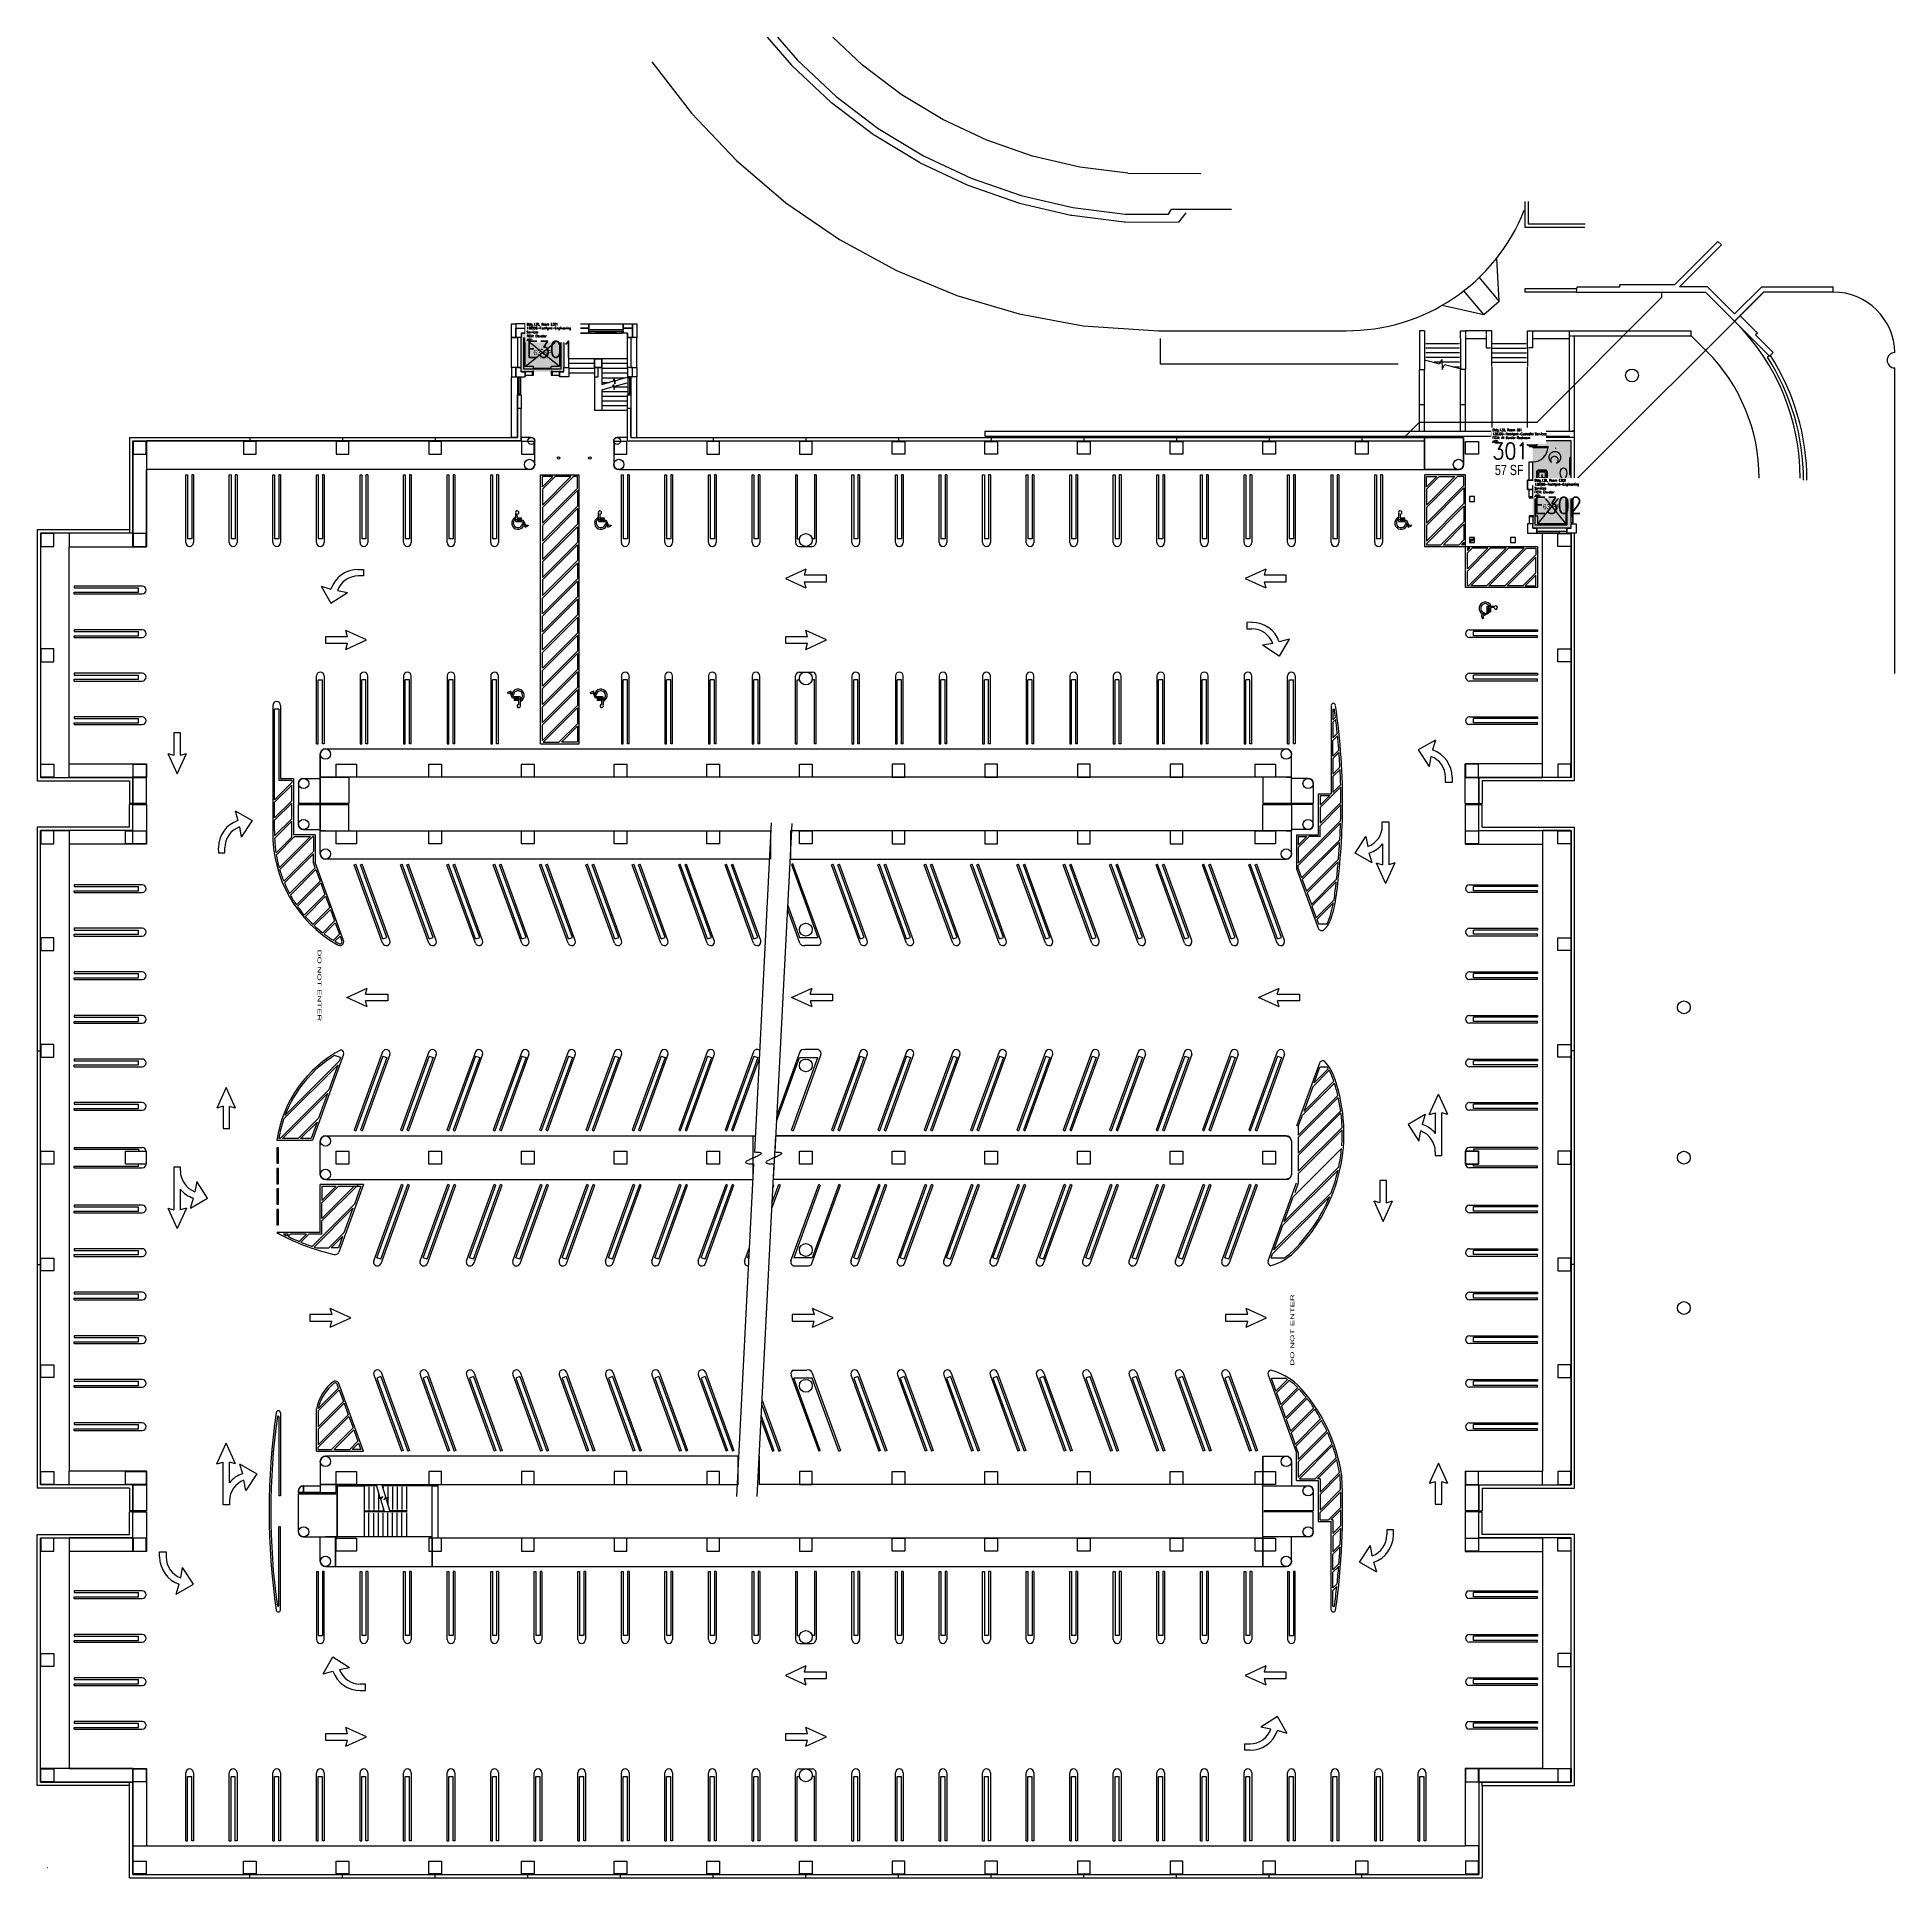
# Model space of a CAD drawing. Header units: inches. Extents: x -24 to 4326, y -24 to 4285.
import ezdxf
from ezdxf.enums import TextEntityAlignment as Align

# ---------------------------------------------------------------- set-up
doc = ezdxf.new("R2010")
doc.units = ezdxf.units.IN
doc.header["$LTSCALE"] = 10
doc.header["$MEASUREMENT"] = 0
doc.layers.get('0').update_dxf_attribs({"linetype": 'CONTINUOUS'})
for name, color, linetype in [('A-COLS', 5, 'CONTINUOUS'), ('A-DOOR', 2, 'CONTINUOUS'), ('A-FLOR', 3, 'CONTINUOUS'), ('A-GLAZ', 1, 'CONTINUOUS'), ('A-GLAZ-SILL', 2, 'CONTINUOUS'), ('A-IDEN-ICON', 4, 'CONTINUOUS'), ('A-IDEN-RNUM', 7, 'CONTINUOUS'), ('A-IDEN-SNUM', 4, 'CONTINUOUS'), ('A-IDEN-VNUM', 4, 'CONTINUOUS'), ('A-ROOF', 2, 'CONTINUOUS'), ('A-SITE', 3, 'CONTINUOUS'), ('A-WALL', 5, 'CONTINUOUS'), ('AREA-TEXT', 3, 'CONTINUOUS'), ('Rooms-Category-Color', 7, 'CONTINUOUS'), ('Rooms-College-Color', 7, 'CONTINUOUS'), ('Rooms-Department-Color', 7, 'CONTINUOUS'), ('Rooms-Division-Color', 7, 'CONTINUOUS'), ('Rooms-Information', 7, 'CONTINUOUS')]:
    doc.layers.add(name, color=color, linetype=linetype)
doc.styles.add('AREA', font='arial.ttf', dxfattribs={"width": 0.75, "height": 24})
doc.styles.add('ROOMSNUMBER', font='txt.shx', dxfattribs={"height": 0.03})
doc.styles.add('ROOMVNUMBER', font='simplex.shx', dxfattribs={"width": 0.85})
doc.styles.add('WDI-04', font='WDI-04.shx', dxfattribs={"width": 0.9})

# ---------------------------------------------------------------- blocks, each defined once
blk = doc.blocks.new('UNITSQUARE')
for p, q in [((1, 1), (0, 1)), ((0, 1), (0, 0)), ((1, 0), (1, 1)), ((0, 0), (1, 0))]:
    blk.add_line(p, q)
blk = doc.blocks.new('ARC1')
at = {"color": 0, "linetype": 'ByBlock'}
blk.add_arc((0, 0), 1, 36.3143, 323.6826, dxfattribs=at)
blk = doc.blocks.new('CPBATH')
at = {"const_width": 0.0127}
for points in [[(0.057, 0.017, 0.861492), (-0.055, 0, 1)], [(-0.055, 0, 0.726902), (0.049, -0.034, 1)], [(0.057, 0.017, 0.729002), (-0.008, -0.004, 1)], [(-0.008, -0.004, 0.609468), (0.049, -0.034, 1)]]:
    blk.add_lwpolyline(points, format="xyb", dxfattribs=at)
at = {"const_width": 0.00637}
for points in [[(0.054, 0.015, 1), (0.06, 0.018, 1)], [(0.046, -0.035, 1), (0.051, -0.032, 1)]]:
    blk.add_lwpolyline(points, format="xyb", close=True, dxfattribs=at)

msp = doc.modelspace()

# ---------------------------------------------------------------- hatches: boundary and pattern name
at = {"layer": 'Rooms-Category-Color', "true_color": 0xadadad}
for points in [[(1209, 3502), (1109, 3502), (1109, 3592), (1209, 3592)], [(3478, 3248), (3568, 3248), (3568, 3340), (3488, 3340), (3488, 3330), (3478, 3330)], [(3568, 3136), (3478, 3136), (3478, 3236), (3568, 3236)]]:
    msp.add_hatch(color=253, dxfattribs=at).paths.add_polyline_path(points)
at = {"layer": 'Rooms-College-Color', "true_color": 0xadadad}
for points in [[(1209, 3502), (1109, 3502), (1109, 3592), (1209, 3592)], [(3478, 3248), (3568, 3248), (3568, 3340), (3488, 3340), (3488, 3330), (3478, 3330)], [(3568, 3136), (3478, 3136), (3478, 3236), (3568, 3236)]]:
    msp.add_hatch(color=253, dxfattribs=at).paths.add_polyline_path(points)
at = {"layer": 'Rooms-Department-Color', "true_color": 0xacacac}
for points in [[(1209, 3502), (1109, 3502), (1109, 3592), (1209, 3592)], [(3478, 3248), (3568, 3248), (3568, 3340), (3488, 3340), (3488, 3330), (3478, 3330)], [(3568, 3136), (3478, 3136), (3478, 3236), (3568, 3236)]]:
    msp.add_hatch(color=253, dxfattribs=at).paths.add_polyline_path(points)
at = {"layer": 'Rooms-Division-Color', "true_color": 0xadadad}
for points in [[(1209, 3502), (1109, 3502), (1109, 3592), (1209, 3592)], [(3478, 3248), (3568, 3248), (3568, 3340), (3488, 3340), (3488, 3330), (3478, 3330)], [(3568, 3136), (3478, 3136), (3478, 3236), (3568, 3236)]]:
    msp.add_hatch(color=253, dxfattribs=at).paths.add_polyline_path(points)

# ---------------------------------------------------------------- linework, layer by layer
at = {"layer": 'A-COLS'}
for p, q in [((1097, 3582, 0.5), (1097, 3604, 0.5)), ((1097, 3604, 0.5), (1119, 3604, 0.5)), ((1109, 3582, 0.5), (1097, 3582, 0.5)), ((1109, 3592, 0.5), (1109, 3582, 0.5)), ((1119, 3592, 0.5), (1109, 3592, 0.5)), ((1119, 3604, 0.5), (1119, 3592, 0.5)), ((1199, 3592, 0.5), (1199, 3604, 0.5)), ((1199, 3604, 0.5), (1221, 3604, 0.5)), ((1209, 3592, 0.5), (1199, 3592, 0.5)), ((1209, 3582, 0.5), (1209, 3592, 0.5)), ((1221, 3582, 0.5), (1209, 3582, 0.5)), ((1221, 3604, 0.5), (1221, 3582, 0.5)), ((1246, 3604, 0.5), (1268, 3604, 0.5)), ((1246, 3592, 0.5), (1246, 3604, 0.5)), ((1268, 3592, 0.5), (1246, 3592, 0.5)), ((1268, 3604, 0.5), (1268, 3592, 0.5)), ((1348, 3592, 0.5), (1348, 3604, 0.5)), ((1348, 3604, 0.5), (1370, 3604, 0.5)), ((1358, 3592, 0.5), (1348, 3592, 0.5)), ((1358, 3582, 0.5), (1358, 3592, 0.5)), ((1370, 3582, 0.5), (1358, 3582, 0.5)), ((1370, 3604, 0.5), (1370, 3582, 0.5)), ((1298, 3532, 0.5), (1281, 3532, 0.5)), ((1281, 3532, 0.5), (1281, 3512, 0.5)), ((1281, 3532, 0.5), (1298, 3532, 0.5)), ((1281, 3512, 0.5), (1281, 3532, 0.5)), ((1298, 3512, 0.5), (1298, 3532, 0.5)), ((1298, 3532, 0.5), (1298, 3512, 0.5)), ((1109, 3512, 0.5), (1097, 3512, 0.5)), ((1097, 3512, 0.5), (1097, 3490, 0.5)), ((1097, 3490, 0.5), (1119, 3490, 0.5)), ((1109, 3502, 0.5), (1109, 3512, 0.5)), ((1119, 3502, 0.5), (1109, 3502, 0.5)), ((1119, 3490, 0.5), (1119, 3502, 0.5)), ((1199, 3490, 0.5), (1199, 3502, 0.5)), ((1199, 3502, 0.5), (1209, 3502, 0.5)), ((1221, 3490, 0.5), (1199, 3490, 0.5)), ((1209, 3512, 0.5), (1221, 3512, 0.5)), ((1209, 3502, 0.5), (1209, 3512, 0.5)), ((1221, 3512, 0.5), (1221, 3490, 0.5)), ((1281, 3512, 0.5), (1298, 3512, 0.5)), ((1298, 3512, 0.5), (1281, 3512, 0.5)), ((1370, 3512, 0.5), (1358, 3512, 0.5)), ((1358, 3512, 0.5), (1358, 3490, 0.5)), ((1358, 3490, 0.5), (1370, 3490, 0.5)), ((1370, 3490, 0.5), (1370, 3512, 0.5)), ((3466, 3352, 0.5), (3488, 3352, 0.5)), ((3466, 3330, 0.5), (3466, 3352, 0.5)), ((3488, 3352, 0.5), (3488, 3330, 0.5)), ((231, 3339, 0.5), (201, 3339, 0.5)), ((201, 3339, 0.5), (201, 3309, 0.5)), ((231, 3339, 0.5), (201, 3339, 0.5)), ((201, 3339, 0.5), (201, 3309, 0.5)), ((201, 3309, 0.5), (231, 3309, 0.5)), ((201, 3309, 0.5), (231, 3309, 0.5)), ((231, 3309, 0.5), (231, 3339, 0.5)), ((231, 3309, 0.5), (231, 3339, 0.5)), ((489, 3339, 0.5), (459, 3339, 0.5)), ((459, 3339, 0.5), (459, 3309, 0.5)), ((489, 3339, 0.5), (459, 3339, 0.5)), ((459, 3339, 0.5), (459, 3309, 0.5)), ((459, 3309, 0.5), (489, 3309, 0.5)), ((459, 3309, 0.5), (489, 3309, 0.5)), ((489, 3309, 0.5), (489, 3339, 0.5)), ((489, 3309, 0.5), (489, 3339, 0.5)), ((706, 3339, 0.5), (676, 3339, 0.5)), ((676, 3339, 0.5), (676, 3309, 0.5)), ((706, 3339, 0.5), (676, 3339, 0.5)), ((676, 3339, 0.5), (676, 3309, 0.5)), ((676, 3309, 0.5), (706, 3309, 0.5)), ((676, 3309, 0.5), (706, 3309, 0.5)), ((706, 3309, 0.5), (706, 3339, 0.5)), ((706, 3309, 0.5), (706, 3339, 0.5)), ((923, 3339, 0.5), (893, 3339, 0.5)), ((893, 3339, 0.5), (893, 3309, 0.5)), ((923, 3339, 0.5), (893, 3339, 0.5)), ((893, 3339, 0.5), (893, 3309, 0.5)), ((893, 3309, 0.5), (923, 3309, 0.5)), ((893, 3309, 0.5), (923, 3309, 0.5)), ((923, 3309, 0.5), (923, 3339, 0.5)), ((923, 3309, 0.5), (923, 3339, 0.5)), ((1140, 3339, 0.5), (1110, 3339, 0.5)), ((1110, 3339, 0.5), (1110, 3309, 0.5)), ((1140, 3339, 0.5), (1110, 3339, 0.5)), ((1110, 3339, 0.5), (1110, 3309, 0.5)), ((1110, 3309, 0.5), (1140, 3309, 0.5)), ((1110, 3309, 0.5), (1140, 3309, 0.5)), ((1140, 3309, 0.5), (1140, 3339, 0.5)), ((1140, 3309, 0.5), (1140, 3339, 0.5)), ((1357, 3339, 0.5), (1327, 3339, 0.5)), ((1327, 3339, 0.5), (1327, 3309, 0.5)), ((1357, 3339, 0.5), (1327, 3339, 0.5)), ((1327, 3339, 0.5), (1327, 3309, 0.5)), ((1327, 3309, 0.5), (1357, 3309, 0.5)), ((1327, 3309, 0.5), (1357, 3309, 0.5)), ((1357, 3309, 0.5), (1357, 3339, 0.5)), ((1357, 3309, 0.5), (1357, 3339, 0.5)), ((1574, 3339, 0.5), (1544, 3339, 0.5)), ((1544, 3339, 0.5), (1544, 3309, 0.5)), ((1574, 3339, 0.5), (1544, 3339, 0.5)), ((1544, 3339, 0.5), (1544, 3309, 0.5)), ((1544, 3309, 0.5), (1574, 3309, 0.5)), ((1544, 3309, 0.5), (1574, 3309, 0.5)), ((1574, 3309, 0.5), (1574, 3339, 0.5)), ((1574, 3309, 0.5), (1574, 3339, 0.5)), ((1791, 3339, 0.5), (1761, 3339, 0.5)), ((1761, 3339, 0.5), (1761, 3309, 0.5)), ((1791, 3339, 0.5), (1761, 3339, 0.5)), ((1761, 3339, 0.5), (1761, 3309, 0.5)), ((1761, 3309, 0.5), (1791, 3309, 0.5)), ((1761, 3309, 0.5), (1791, 3309, 0.5)), ((1791, 3309, 0.5), (1791, 3339, 0.5)), ((1791, 3309, 0.5), (1791, 3339, 0.5)), ((1978, 3309, 0.5), (1978, 3339, 0.5)), ((1978, 3339, 0.5), (2008, 3339, 0.5)), ((1978, 3309, 0.5), (1978, 3339, 0.5)), ((1978, 3339, 0.5), (2008, 3339, 0.5)), ((2008, 3309, 0.5), (1978, 3309, 0.5)), ((2008, 3309, 0.5), (1978, 3309, 0.5)), ((2008, 3339, 0.5), (2008, 3309, 0.5)), ((2008, 3339, 0.5), (2008, 3309, 0.5)), ((2195, 3309, 0.5), (2195, 3339, 0.5)), ((2195, 3339, 0.5), (2225, 3339, 0.5)), ((2195, 3309, 0.5), (2195, 3339, 0.5)), ((2195, 3339, 0.5), (2225, 3339, 0.5)), ((2225, 3309, 0.5), (2195, 3309, 0.5)), ((2225, 3309, 0.5), (2195, 3309, 0.5)), ((2225, 3339, 0.5), (2225, 3309, 0.5)), ((2225, 3339, 0.5), (2225, 3309, 0.5)), ((2412, 3309, 0.5), (2412, 3339, 0.5)), ((2412, 3339, 0.5), (2442, 3339, 0.5)), ((2412, 3309, 0.5), (2412, 3339, 0.5)), ((2412, 3339, 0.5), (2442, 3339, 0.5)), ((2442, 3309, 0.5), (2412, 3309, 0.5)), ((2442, 3309, 0.5), (2412, 3309, 0.5)), ((2442, 3339, 0.5), (2442, 3309, 0.5)), ((2442, 3339, 0.5), (2442, 3309, 0.5)), ((2629, 3309, 0.5), (2629, 3339, 0.5)), ((2629, 3339, 0.5), (2659, 3339, 0.5)), ((2629, 3309, 0.5), (2629, 3339, 0.5)), ((2629, 3339, 0.5), (2659, 3339, 0.5)), ((2659, 3309, 0.5), (2629, 3309, 0.5)), ((2659, 3309, 0.5), (2629, 3309, 0.5)), ((2659, 3339, 0.5), (2659, 3309, 0.5)), ((2659, 3339, 0.5), (2659, 3309, 0.5)), ((2846, 3309, 0.5), (2846, 3339, 0.5)), ((2846, 3339, 0.5), (2876, 3339, 0.5)), ((2846, 3309, 0.5), (2846, 3339, 0.5)), ((2846, 3339, 0.5), (2876, 3339, 0.5)), ((2876, 3309, 0.5), (2846, 3309, 0.5)), ((2876, 3309, 0.5), (2846, 3309, 0.5)), ((2876, 3339, 0.5), (2876, 3309, 0.5)), ((2876, 3339, 0.5), (2876, 3309, 0.5)), ((3063, 3309, 0.5), (3063, 3339, 0.5)), ((3063, 3339, 0.5), (3093, 3339, 0.5)), ((3063, 3309, 0.5), (3063, 3339, 0.5)), ((3063, 3339, 0.5), (3093, 3339, 0.5)), ((3093, 3309, 0.5), (3063, 3309, 0.5)), ((3093, 3309, 0.5), (3063, 3309, 0.5)), ((3093, 3339, 0.5), (3093, 3309, 0.5)), ((3093, 3339, 0.5), (3093, 3309, 0.5)), ((3321, 3309, 0.5), (3321, 3339, 0.5)), ((3321, 3339, 0.5), (3351, 3339, 0.5)), ((3321, 3309, 0.5), (3321, 3339, 0.5)), ((3321, 3339, 0.5), (3351, 3339, 0.5)), ((3351, 3309, 0.5), (3321, 3309, 0.5)), ((3351, 3309, 0.5), (3321, 3309, 0.5)), ((3351, 3339, 0.5), (3351, 3309, 0.5)), ((3351, 3339, 0.5), (3351, 3309, 0.5)), ((3466, 3348, 0.5), (3466, 3330, 0.5)), ((3466, 3330, 0.5), (3488, 3330, 0.5)), ((3488, 3330, 0.5), (3466, 3330, 0.5)), ((3488, 3348, 0.5), (3488, 3330, 0.5)), ((3466, 3248, 0.5), (3466, 3226, 0.5)), ((3488, 3248, 0.5), (3466, 3248, 0.5)), ((3466, 3226, 0.5), (3478, 3226, 0.5)), ((3478, 3236, 0.5), (3488, 3236, 0.5)), ((3478, 3226, 0.5), (3478, 3236, 0.5)), ((3488, 3236, 0.5), (3488, 3248, 0.5)), ((3558, 3236, 0.5), (3558, 3248, 0.5)), ((3558, 3248, 0.5), (3580, 3248, 0.5)), ((3568, 3236, 0.5), (3558, 3236, 0.5)), ((3568, 3226, 0.5), (3568, 3236, 0.5)), ((3580, 3226, 0.5), (3568, 3226, 0.5)), ((3580, 3248, 0.5), (3580, 3226, 0.5)), ((3478, 3146, 0.5), (3466, 3146, 0.5)), ((3466, 3146, 0.5), (3466, 3124, 0.5)), ((3478, 3136, 0.5), (3478, 3146, 0.5)), ((3488, 3136, 0.5), (3478, 3136, 0.5)), ((3488, 3124, 0.5), (3488, 3136, 0.5)), ((3558, 3136, 0.5), (3568, 3136, 0.5)), ((3558, 3124, 0.5), (3558, 3136, 0.5)), ((3568, 3146, 0.5), (3580, 3146, 0.5)), ((3568, 3136, 0.5), (3568, 3146, 0.5)), ((3580, 3146, 0.5), (3580, 3124, 0.5)), ((15, 3123, 0.5), (-15, 3123, 0.5)), ((-15, 3123, 0.5), (-15, 3093, 0.5)), ((15, 3123, 0.5), (-15, 3123, 0.5)), ((-15, 3123, 0.5), (-15, 3093, 0.5)), ((-15, 3093, 0.5), (15, 3093, 0.5)), ((-15, 3093, 0.5), (15, 3093, 0.5)), ((15, 3093, 0.5), (15, 3123, 0.5)), ((15, 3093, 0.5), (15, 3123, 0.5)), ((231, 3123, 0.5), (201, 3123, 0.5)), ((201, 3123, 0.5), (201, 3093, 0.5)), ((231, 3123, 0.5), (201, 3123, 0.5)), ((201, 3123, 0.5), (201, 3093, 0.5)), ((201, 3093, 0.5), (231, 3093, 0.5)), ((201, 3093, 0.5), (231, 3093, 0.5)), ((231, 3093, 0.5), (231, 3123, 0.5)), ((231, 3093, 0.5), (231, 3123, 0.5)), ((3466, 3124, 0.5), (3488, 3124, 0.5)), ((3537, 3093, 0.5), (3537, 3123, 0.5)), ((3537, 3123, 0.5), (3567, 3123, 0.5)), ((3537, 3093, 0.5), (3537, 3123, 0.5)), ((3537, 3123, 0.5), (3567, 3123, 0.5)), ((3567, 3093, 0.5), (3537, 3093, 0.5)), ((3567, 3093, 0.5), (3537, 3093, 0.5)), ((3580, 3124, 0.5), (3558, 3124, 0.5)), ((3567, 3123, 0.5), (3567, 3093, 0.5)), ((3567, 3123, 0.5), (3567, 3093, 0.5)), ((15, 2853, 0.5), (-15, 2853, 0.5)), ((-15, 2853, 0.5), (-15, 2823, 0.5)), ((15, 2853, 0.5), (-15, 2853, 0.5)), ((-15, 2853, 0.5), (-15, 2823, 0.5)), ((15, 2823, 0.5), (15, 2853, 0.5)), ((15, 2823, 0.5), (15, 2853, 0.5)), ((3537, 2823, 0.5), (3537, 2853, 0.5)), ((3537, 2853, 0.5), (3567, 2853, 0.5)), ((3537, 2823, 0.5), (3537, 2853, 0.5)), ((3537, 2853, 0.5), (3567, 2853, 0.5)), ((3567, 2853, 0.5), (3567, 2823, 0.5)), ((3567, 2853, 0.5), (3567, 2823, 0.5)), ((-15, 2823, 0.5), (15, 2823, 0.5)), ((-15, 2823, 0.5), (15, 2823, 0.5)), ((3567, 2823, 0.5), (3537, 2823, 0.5)), ((3567, 2823, 0.5), (3537, 2823, 0.5)), ((-15, 2583, 0.5), (15, 2583, 0.5)), ((-15, 2553, 0.5), (-15, 2583, 0.5)), ((-15, 2583, 0.5), (15, 2583, 0.5)), ((-15, 2553, 0.5), (-15, 2583, 0.5)), ((15, 2583, 0.5), (15, 2553, 0.5)), ((15, 2583, 0.5), (15, 2553, 0.5)), ((201, 2583, 0.5), (231, 2583, 0.5)), ((201, 2553, 0.5), (201, 2583, 0.5)), ((201, 2583, 0.5), (231, 2583, 0.5)), ((201, 2553, 0.5), (201, 2583, 0.5)), ((231, 2583, 0.5), (231, 2553, 0.5)), ((231, 2583, 0.5), (231, 2553, 0.5)), ((676, 2553, 0.5), (676, 2583, 0.5)), ((676, 2583, 0.5), (724, 2583, 0.5)), ((676, 2583, 0.5), (724, 2583, 0.5)), ((676, 2553, 0.5), (676, 2583, 0.5)), ((724, 2583, 0.5), (724, 2553, 0.5)), ((724, 2583, 0.5), (724, 2553, 0.5)), ((893, 2583, 0.5), (923, 2583, 0.5)), ((893, 2553, 0.5), (893, 2583, 0.5)), ((893, 2583, 0.5), (923, 2583, 0.5)), ((893, 2553, 0.5), (893, 2583, 0.5)), ((923, 2583, 0.5), (923, 2553, 0.5)), ((923, 2583, 0.5), (923, 2553, 0.5)), ((1110, 2583, 0.5), (1140, 2583, 0.5)), ((1110, 2553, 0.5), (1110, 2583, 0.5)), ((1110, 2583, 0.5), (1140, 2583, 0.5)), ((1110, 2553, 0.5), (1110, 2583, 0.5)), ((1140, 2583, 0.5), (1140, 2553, 0.5)), ((1140, 2583, 0.5), (1140, 2553, 0.5)), ((1327, 2583, 0.5), (1357, 2583, 0.5)), ((1327, 2553, 0.5), (1327, 2583, 0.5)), ((1327, 2583, 0.5), (1357, 2583, 0.5)), ((1327, 2553, 0.5), (1327, 2583, 0.5)), ((1357, 2583, 0.5), (1357, 2553, 0.5)), ((1357, 2583, 0.5), (1357, 2553, 0.5)), ((1544, 2583, 0.5), (1574, 2583, 0.5)), ((1544, 2553, 0.5), (1544, 2583, 0.5)), ((1544, 2583, 0.5), (1574, 2583, 0.5)), ((1544, 2553, 0.5), (1544, 2583, 0.5)), ((1574, 2583, 0.5), (1574, 2553, 0.5)), ((1574, 2583, 0.5), (1574, 2553, 0.5)), ((1761, 2583, 0.5), (1791, 2583, 0.5)), ((1761, 2553, 0.5), (1761, 2583, 0.5)), ((1761, 2583, 0.5), (1791, 2583, 0.5)), ((1761, 2553, 0.5), (1761, 2583, 0.5)), ((1791, 2583, 0.5), (1791, 2553, 0.5)), ((1791, 2583, 0.5), (1791, 2553, 0.5)), ((2008, 2583, 0.5), (1978, 2583, 0.5)), ((1978, 2583, 0.5), (1978, 2553, 0.5)), ((2008, 2583, 0.5), (1978, 2583, 0.5)), ((1978, 2583, 0.5), (1978, 2553, 0.5)), ((2008, 2553, 0.5), (2008, 2583, 0.5)), ((2008, 2553, 0.5), (2008, 2583, 0.5)), ((2225, 2583, 0.5), (2195, 2583, 0.5)), ((2195, 2583, 0.5), (2195, 2553, 0.5)), ((2225, 2583, 0.5), (2195, 2583, 0.5)), ((2195, 2583, 0.5), (2195, 2553, 0.5)), ((2225, 2553, 0.5), (2225, 2583, 0.5)), ((2225, 2553, 0.5), (2225, 2583, 0.5)), ((2442, 2583, 0.5), (2412, 2583, 0.5)), ((2412, 2583, 0.5), (2412, 2553, 0.5)), ((2442, 2583, 0.5), (2412, 2583, 0.5)), ((2412, 2583, 0.5), (2412, 2553, 0.5)), ((2442, 2553, 0.5), (2442, 2583, 0.5)), ((2442, 2553, 0.5), (2442, 2583, 0.5)), ((2659, 2583, 0.5), (2629, 2583, 0.5)), ((2629, 2583, 0.5), (2629, 2553, 0.5)), ((2659, 2583, 0.5), (2629, 2583, 0.5)), ((2629, 2583, 0.5), (2629, 2553, 0.5)), ((2659, 2553, 0.5), (2659, 2583, 0.5)), ((2659, 2553, 0.5), (2659, 2583, 0.5)), ((2828, 2553, 0.5), (2828, 2583, 0.5)), ((2828, 2583, 0.5), (2876, 2583, 0.5)), ((2828, 2583, 0.5), (2876, 2583, 0.5)), ((2828, 2553, 0.5), (2828, 2583, 0.5)), ((2876, 2583, 0.5), (2876, 2553, 0.5)), ((2876, 2583, 0.5), (2876, 2553, 0.5)), ((3351, 2583, 0.5), (3321, 2583, 0.5)), ((3321, 2583, 0.5), (3321, 2553, 0.5)), ((3351, 2583, 0.5), (3321, 2583, 0.5)), ((3321, 2583, 0.5), (3321, 2553, 0.5)), ((3351, 2553, 0.5), (3351, 2583, 0.5)), ((3351, 2553, 0.5), (3351, 2583, 0.5)), ((3567, 2583, 0.5), (3537, 2583, 0.5)), ((3537, 2583, 0.5), (3537, 2553, 0.5)), ((3567, 2583, 0.5), (3537, 2583, 0.5)), ((3537, 2583, 0.5), (3537, 2553, 0.5)), ((3567, 2553, 0.5), (3567, 2583, 0.5)), ((3567, 2553, 0.5), (3567, 2583, 0.5)), ((15, 2553, 0.5), (-15, 2553, 0.5)), ((15, 2553, 0.5), (-15, 2553, 0.5)), ((231, 2553, 0.5), (201, 2553, 0.5)), ((231, 2553, 0.5), (201, 2553, 0.5)), ((724, 2553, 0.5), (676, 2553, 0.5)), ((724, 2553, 0.5), (676, 2553, 0.5)), ((923, 2553, 0.5), (893, 2553, 0.5)), ((923, 2553, 0.5), (893, 2553, 0.5)), ((1140, 2553, 0.5), (1110, 2553, 0.5)), ((1140, 2553, 0.5), (1110, 2553, 0.5)), ((1357, 2553, 0.5), (1327, 2553, 0.5)), ((1357, 2553, 0.5), (1327, 2553, 0.5)), ((1574, 2553, 0.5), (1544, 2553, 0.5)), ((1574, 2553, 0.5), (1544, 2553, 0.5)), ((1791, 2553, 0.5), (1761, 2553, 0.5)), ((1791, 2553, 0.5), (1761, 2553, 0.5)), ((1978, 2553, 0.5), (2008, 2553, 0.5)), ((1978, 2553, 0.5), (2008, 2553, 0.5)), ((2195, 2553, 0.5), (2225, 2553, 0.5)), ((2195, 2553, 0.5), (2225, 2553, 0.5)), ((2412, 2553, 0.5), (2442, 2553, 0.5)), ((2412, 2553, 0.5), (2442, 2553, 0.5)), ((2629, 2553, 0.5), (2659, 2553, 0.5)), ((2629, 2553, 0.5), (2659, 2553, 0.5)), ((2876, 2553, 0.5), (2828, 2553, 0.5)), ((2876, 2553, 0.5), (2828, 2553, 0.5)), ((3321, 2553, 0.5), (3351, 2553, 0.5)), ((3321, 2553, 0.5), (3351, 2553, 0.5)), ((3537, 2553, 0.5), (3567, 2553, 0.5)), ((3537, 2553, 0.5), (3567, 2553, 0.5)), ((15, 2427, 0.5), (-15, 2427, 0.5)), ((-15, 2427, 0.5), (-15, 2397, 0.5)), ((15, 2427, 0.5), (-15, 2427, 0.5)), ((-15, 2427, 0.5), (-15, 2397, 0.5)), ((-15, 2397, 0.5), (15, 2397, 0.5)), ((-15, 2397, 0.5), (15, 2397, 0.5)), ((15, 2397, 0.5), (15, 2427, 0.5)), ((15, 2397, 0.5), (15, 2427, 0.5)), ((183, 2397, 0.5), (183, 2427, 0.5)), ((183, 2427, 0.5), (231, 2427, 0.5)), ((183, 2397, 0.5), (183, 2427, 0.5)), ((183, 2427, 0.5), (231, 2427, 0.5)), ((231, 2397, 0.5), (183, 2397, 0.5)), ((231, 2397, 0.5), (183, 2397, 0.5)), ((231, 2427, 0.5), (231, 2397, 0.5)), ((231, 2427, 0.5), (231, 2397, 0.5)), ((676, 2397, 0.5), (676, 2427, 0.5)), ((676, 2427, 0.5), (724, 2427, 0.5)), ((676, 2427, 0.5), (724, 2427, 0.5)), ((676, 2397, 0.5), (676, 2427, 0.5)), ((724, 2397, 0.5), (676, 2397, 0.5)), ((724, 2397, 0.5), (676, 2397, 0.5)), ((724, 2427, 0.5), (724, 2397, 0.5)), ((724, 2427, 0.5), (724, 2397, 0.5)), ((893, 2427, 0.5), (923, 2427, 0.5)), ((893, 2397, 0.5), (893, 2427, 0.5)), ((893, 2427, 0.5), (923, 2427, 0.5)), ((893, 2397, 0.5), (893, 2427, 0.5)), ((923, 2397, 0.5), (893, 2397, 0.5)), ((923, 2397, 0.5), (893, 2397, 0.5)), ((923, 2427, 0.5), (923, 2397, 0.5)), ((923, 2427, 0.5), (923, 2397, 0.5)), ((1110, 2427, 0.5), (1140, 2427, 0.5)), ((1110, 2397, 0.5), (1110, 2427, 0.5)), ((1110, 2427, 0.5), (1140, 2427, 0.5)), ((1110, 2397, 0.5), (1110, 2427, 0.5)), ((1140, 2397, 0.5), (1110, 2397, 0.5)), ((1140, 2397, 0.5), (1110, 2397, 0.5)), ((1140, 2427, 0.5), (1140, 2397, 0.5)), ((1140, 2427, 0.5), (1140, 2397, 0.5)), ((1327, 2427, 0.5), (1357, 2427, 0.5)), ((1327, 2397, 0.5), (1327, 2427, 0.5)), ((1327, 2427, 0.5), (1357, 2427, 0.5)), ((1327, 2397, 0.5), (1327, 2427, 0.5)), ((1357, 2397, 0.5), (1327, 2397, 0.5)), ((1357, 2397, 0.5), (1327, 2397, 0.5)), ((1357, 2427, 0.5), (1357, 2397, 0.5)), ((1357, 2427, 0.5), (1357, 2397, 0.5)), ((1544, 2427, 0.5), (1574, 2427, 0.5)), ((1544, 2397, 0.5), (1544, 2427, 0.5)), ((1544, 2427, 0.5), (1574, 2427, 0.5)), ((1544, 2397, 0.5), (1544, 2427, 0.5)), ((1574, 2397, 0.5), (1544, 2397, 0.5)), ((1574, 2397, 0.5), (1544, 2397, 0.5)), ((1574, 2427, 0.5), (1574, 2397, 0.5)), ((1574, 2427, 0.5), (1574, 2397, 0.5)), ((1761, 2427, 0.5), (1791, 2427, 0.5)), ((1761, 2397, 0.5), (1761, 2427, 0.5)), ((1761, 2427, 0.5), (1791, 2427, 0.5)), ((1761, 2397, 0.5), (1761, 2427, 0.5)), ((1791, 2397, 0.5), (1761, 2397, 0.5)), ((1791, 2397, 0.5), (1761, 2397, 0.5)), ((1791, 2427, 0.5), (1791, 2397, 0.5)), ((1791, 2427, 0.5), (1791, 2397, 0.5)), ((2008, 2427, 0.5), (1978, 2427, 0.5)), ((1978, 2427, 0.5), (1978, 2397, 0.5)), ((2008, 2427, 0.5), (1978, 2427, 0.5)), ((1978, 2427, 0.5), (1978, 2397, 0.5)), ((1978, 2397, 0.5), (2008, 2397, 0.5)), ((1978, 2397, 0.5), (2008, 2397, 0.5)), ((2008, 2397, 0.5), (2008, 2427, 0.5)), ((2008, 2397, 0.5), (2008, 2427, 0.5)), ((2225, 2427, 0.5), (2195, 2427, 0.5)), ((2195, 2427, 0.5), (2195, 2397, 0.5)), ((2225, 2427, 0.5), (2195, 2427, 0.5)), ((2195, 2427, 0.5), (2195, 2397, 0.5)), ((2195, 2397, 0.5), (2225, 2397, 0.5)), ((2195, 2397, 0.5), (2225, 2397, 0.5)), ((2225, 2397, 0.5), (2225, 2427, 0.5)), ((2225, 2397, 0.5), (2225, 2427, 0.5)), ((2442, 2427, 0.5), (2412, 2427, 0.5)), ((2412, 2427, 0.5), (2412, 2397, 0.5)), ((2442, 2427, 0.5), (2412, 2427, 0.5)), ((2412, 2427, 0.5), (2412, 2397, 0.5)), ((2412, 2397, 0.5), (2442, 2397, 0.5)), ((2412, 2397, 0.5), (2442, 2397, 0.5)), ((2442, 2397, 0.5), (2442, 2427, 0.5)), ((2442, 2397, 0.5), (2442, 2427, 0.5)), ((2659, 2427, 0.5), (2629, 2427, 0.5)), ((2629, 2427, 0.5), (2629, 2397, 0.5)), ((2659, 2427, 0.5), (2629, 2427, 0.5)), ((2629, 2427, 0.5), (2629, 2397, 0.5)), ((2629, 2397, 0.5), (2659, 2397, 0.5)), ((2629, 2397, 0.5), (2659, 2397, 0.5)), ((2659, 2397, 0.5), (2659, 2427, 0.5)), ((2659, 2397, 0.5), (2659, 2427, 0.5)), ((2828, 2397, 0.5), (2828, 2427, 0.5)), ((2828, 2427, 0.5), (2876, 2427, 0.5)), ((2828, 2427, 0.5), (2876, 2427, 0.5)), ((2828, 2397, 0.5), (2828, 2427, 0.5)), ((2876, 2397, 0.5), (2828, 2397, 0.5)), ((2876, 2397, 0.5), (2828, 2397, 0.5)), ((2876, 2427, 0.5), (2876, 2397, 0.5)), ((2876, 2427, 0.5), (2876, 2397, 0.5)), ((3321, 2397, 0.5), (3321, 2427, 0.5)), ((3321, 2427, 0.5), (3351, 2427, 0.5)), ((3321, 2397, 0.5), (3321, 2427, 0.5)), ((3321, 2427, 0.5), (3351, 2427, 0.5)), ((3351, 2397, 0.5), (3321, 2397, 0.5)), ((3351, 2397, 0.5), (3321, 2397, 0.5)), ((3351, 2427, 0.5), (3351, 2397, 0.5)), ((3351, 2427, 0.5), (3351, 2397, 0.5)), ((3537, 2397, 0.5), (3537, 2427, 0.5)), ((3537, 2427, 0.5), (3567, 2427, 0.5)), ((3537, 2397, 0.5), (3537, 2427, 0.5)), ((3537, 2427, 0.5), (3567, 2427, 0.5)), ((3567, 2397, 0.5), (3537, 2397, 0.5)), ((3567, 2397, 0.5), (3537, 2397, 0.5)), ((3567, 2427, 0.5), (3567, 2397, 0.5)), ((3567, 2427, 0.5), (3567, 2397, 0.5)), ((15, 2177, 0.5), (-15, 2177, 0.5)), ((-15, 2177, 0.5), (-15, 2147, 0.5)), ((15, 2177, 0.5), (-15, 2177, 0.5)), ((-15, 2177, 0.5), (-15, 2147, 0.5)), ((15, 2147, 0.5), (15, 2177, 0.5)), ((15, 2147, 0.5), (15, 2177, 0.5)), ((3537, 2147, 0.5), (3537, 2177, 0.5)), ((3537, 2177, 0.5), (3567, 2177, 0.5)), ((3537, 2147, 0.5), (3537, 2177, 0.5)), ((3537, 2177, 0.5), (3567, 2177, 0.5)), ((3567, 2177, 0.5), (3567, 2147, 0.5)), ((3567, 2177, 0.5), (3567, 2147, 0.5)), ((-15, 2147, 0.5), (15, 2147, 0.5)), ((-15, 2147, 0.5), (15, 2147, 0.5)), ((3567, 2147, 0.5), (3537, 2147, 0.5)), ((3567, 2147, 0.5), (3537, 2147, 0.5)), ((15, 1927, 0.5), (-15, 1927, 0.5)), ((-15, 1927, 0.5), (-15, 1897, 0.5)), ((15, 1927, 0.5), (-15, 1927, 0.5)), ((-15, 1927, 0.5), (-15, 1897, 0.5)), ((15, 1897, 0.5), (15, 1927, 0.5)), ((15, 1897, 0.5), (15, 1927, 0.5)), ((3537, 1897, 0.5), (3537, 1927, 0.5)), ((3537, 1927, 0.5), (3567, 1927, 0.5)), ((3537, 1897, 0.5), (3537, 1927, 0.5)), ((3537, 1927, 0.5), (3567, 1927, 0.5)), ((3567, 1927, 0.5), (3567, 1897, 0.5)), ((3567, 1927, 0.5), (3567, 1897, 0.5)), ((-15, 1897, 0.5), (15, 1897, 0.5)), ((-15, 1897, 0.5), (15, 1897, 0.5)), ((3567, 1897, 0.5), (3537, 1897, 0.5)), ((3567, 1897, 0.5), (3537, 1897, 0.5)), ((-15, 1677, 0.5), (15, 1677, 0.5)), ((-15, 1647, 0.5), (-15, 1677, 0.5)), ((-15, 1677, 0.5), (15, 1677, 0.5)), ((-15, 1647, 0.5), (-15, 1677, 0.5)), ((15, 1677, 0.5), (15, 1647, 0.5)), ((15, 1677, 0.5), (15, 1647, 0.5)), ((183, 1647, 0.5), (183, 1677, 0.5)), ((183, 1677, 0.5), (231, 1677, 0.5)), ((183, 1647, 0.5), (183, 1677, 0.5)), ((183, 1677, 0.5), (231, 1677, 0.5)), ((231, 1677, 0.5), (231, 1647, 0.5)), ((231, 1677, 0.5), (231, 1647, 0.5)), ((676, 1677, 0.5), (706, 1677, 0.5)), ((676, 1647, 0.5), (676, 1677, 0.5)), ((676, 1677, 0.5), (706, 1677, 0.5)), ((676, 1647, 0.5), (676, 1677, 0.5)), ((706, 1677, 0.5), (706, 1647, 0.5)), ((706, 1677, 0.5), (706, 1647, 0.5)), ((893, 1677, 0.5), (923, 1677, 0.5)), ((893, 1647, 0.5), (893, 1677, 0.5)), ((893, 1677, 0.5), (923, 1677, 0.5)), ((893, 1647, 0.5), (893, 1677, 0.5)), ((923, 1677, 0.5), (923, 1647, 0.5)), ((923, 1677, 0.5), (923, 1647, 0.5)), ((1110, 1677, 0.5), (1140, 1677, 0.5)), ((1110, 1647, 0.5), (1110, 1677, 0.5)), ((1110, 1677, 0.5), (1140, 1677, 0.5)), ((1110, 1647, 0.5), (1110, 1677, 0.5)), ((1140, 1677, 0.5), (1140, 1647, 0.5)), ((1140, 1677, 0.5), (1140, 1647, 0.5)), ((1327, 1677, 0.5), (1357, 1677, 0.5)), ((1327, 1647, 0.5), (1327, 1677, 0.5)), ((1327, 1677, 0.5), (1357, 1677, 0.5)), ((1327, 1647, 0.5), (1327, 1677, 0.5)), ((1357, 1677, 0.5), (1357, 1647, 0.5)), ((1357, 1677, 0.5), (1357, 1647, 0.5)), ((1544, 1677, 0.5), (1574, 1677, 0.5)), ((1544, 1647, 0.5), (1544, 1677, 0.5)), ((1544, 1677, 0.5), (1574, 1677, 0.5)), ((1544, 1647, 0.5), (1544, 1677, 0.5)), ((1574, 1677, 0.5), (1574, 1647, 0.5)), ((1574, 1677, 0.5), (1574, 1647, 0.5)), ((1761, 1677, 0.5), (1791, 1677, 0.5)), ((1761, 1647, 0.5), (1761, 1677, 0.5)), ((1761, 1677, 0.5), (1791, 1677, 0.5)), ((1761, 1647, 0.5), (1761, 1677, 0.5)), ((1791, 1677, 0.5), (1791, 1647, 0.5)), ((1791, 1677, 0.5), (1791, 1647, 0.5)), ((1978, 1677, 0.5), (2008, 1677, 0.5)), ((1978, 1647, 0.5), (1978, 1677, 0.5)), ((1978, 1677, 0.5), (2008, 1677, 0.5)), ((1978, 1647, 0.5), (1978, 1677, 0.5)), ((2008, 1677, 0.5), (2008, 1647, 0.5)), ((2008, 1677, 0.5), (2008, 1647, 0.5)), ((2195, 1677, 0.5), (2225, 1677, 0.5)), ((2195, 1647, 0.5), (2195, 1677, 0.5)), ((2195, 1677, 0.5), (2225, 1677, 0.5)), ((2195, 1647, 0.5), (2195, 1677, 0.5)), ((2225, 1677, 0.5), (2225, 1647, 0.5)), ((2225, 1677, 0.5), (2225, 1647, 0.5)), ((2412, 1677, 0.5), (2442, 1677, 0.5)), ((2412, 1647, 0.5), (2412, 1677, 0.5)), ((2412, 1677, 0.5), (2442, 1677, 0.5)), ((2412, 1647, 0.5), (2412, 1677, 0.5)), ((2442, 1677, 0.5), (2442, 1647, 0.5)), ((2442, 1677, 0.5), (2442, 1647, 0.5)), ((2629, 1677, 0.5), (2659, 1677, 0.5)), ((2629, 1647, 0.5), (2629, 1677, 0.5)), ((2629, 1677, 0.5), (2659, 1677, 0.5)), ((2629, 1647, 0.5), (2629, 1677, 0.5)), ((2659, 1677, 0.5), (2659, 1647, 0.5)), ((2659, 1677, 0.5), (2659, 1647, 0.5)), ((2846, 1677, 0.5), (2876, 1677, 0.5)), ((2846, 1647, 0.5), (2846, 1677, 0.5)), ((2846, 1677, 0.5), (2876, 1677, 0.5)), ((2846, 1647, 0.5), (2846, 1677, 0.5)), ((2876, 1677, 0.5), (2876, 1647, 0.5)), ((2876, 1677, 0.5), (2876, 1647, 0.5)), ((3351, 1677, 0.5), (3321, 1677, 0.5)), ((3321, 1677, 0.5), (3321, 1647, 0.5)), ((3321, 1677, 0.5), (3351, 1677, 0.5)), ((3321, 1647, 0.5), (3321, 1677, 0.5)), ((3351, 1647, 0.5), (3351, 1677, 0.5)), ((3351, 1677, 0.5), (3351, 1647, 0.5)), ((3567, 1677, 0.5), (3537, 1677, 0.5)), ((3537, 1677, 0.5), (3537, 1647, 0.5)), ((3567, 1677, 0.5), (3537, 1677, 0.5)), ((3537, 1677, 0.5), (3537, 1647, 0.5)), ((3567, 1647, 0.5), (3567, 1677, 0.5)), ((3567, 1647, 0.5), (3567, 1677, 0.5)), ((15, 1647, 0.5), (-15, 1647, 0.5)), ((15, 1647, 0.5), (-15, 1647, 0.5)), ((231, 1647, 0.5), (183, 1647, 0.5)), ((231, 1647, 0.5), (183, 1647, 0.5)), ((706, 1647, 0.5), (676, 1647, 0.5)), ((706, 1647, 0.5), (676, 1647, 0.5)), ((923, 1647, 0.5), (893, 1647, 0.5)), ((923, 1647, 0.5), (893, 1647, 0.5)), ((1140, 1647, 0.5), (1110, 1647, 0.5)), ((1140, 1647, 0.5), (1110, 1647, 0.5)), ((1357, 1647, 0.5), (1327, 1647, 0.5)), ((1357, 1647, 0.5), (1327, 1647, 0.5)), ((1574, 1647, 0.5), (1544, 1647, 0.5)), ((1574, 1647, 0.5), (1544, 1647, 0.5)), ((1791, 1647, 0.5), (1761, 1647, 0.5)), ((1791, 1647, 0.5), (1761, 1647, 0.5)), ((2008, 1647, 0.5), (1978, 1647, 0.5)), ((2008, 1647, 0.5), (1978, 1647, 0.5)), ((2225, 1647, 0.5), (2195, 1647, 0.5)), ((2225, 1647, 0.5), (2195, 1647, 0.5)), ((2442, 1647, 0.5), (2412, 1647, 0.5)), ((2442, 1647, 0.5), (2412, 1647, 0.5)), ((2659, 1647, 0.5), (2629, 1647, 0.5)), ((2659, 1647, 0.5), (2629, 1647, 0.5)), ((2876, 1647, 0.5), (2846, 1647, 0.5)), ((2876, 1647, 0.5), (2846, 1647, 0.5)), ((3321, 1647, 0.5), (3351, 1647, 0.5)), ((3351, 1647, 0.5), (3321, 1647, 0.5)), ((3537, 1647, 0.5), (3567, 1647, 0.5)), ((3537, 1647, 0.5), (3567, 1647, 0.5)), ((-15, 1427, 0.5), (15, 1427, 0.5)), ((-15, 1397, 0.5), (-15, 1427, 0.5)), ((-15, 1427, 0.5), (15, 1427, 0.5)), ((-15, 1397, 0.5), (-15, 1427, 0.5)), ((15, 1397, 0.5), (-15, 1397, 0.5)), ((15, 1397, 0.5), (-15, 1397, 0.5)), ((15, 1427, 0.5), (15, 1397, 0.5)), ((15, 1427, 0.5), (15, 1397, 0.5)), ((3567, 1427, 0.5), (3537, 1427, 0.5)), ((3537, 1427, 0.5), (3537, 1397, 0.5)), ((3567, 1427, 0.5), (3537, 1427, 0.5)), ((3537, 1427, 0.5), (3537, 1397, 0.5)), ((3537, 1397, 0.5), (3567, 1397, 0.5)), ((3537, 1397, 0.5), (3567, 1397, 0.5)), ((3567, 1397, 0.5), (3567, 1427, 0.5)), ((3567, 1397, 0.5), (3567, 1427, 0.5)), ((-15, 1177, 0.5), (15, 1177, 0.5)), ((-15, 1147, 0.5), (-15, 1177, 0.5)), ((-15, 1177, 0.5), (15, 1177, 0.5)), ((-15, 1147, 0.5), (-15, 1177, 0.5)), ((15, 1177, 0.5), (15, 1147, 0.5)), ((15, 1177, 0.5), (15, 1147, 0.5)), ((3567, 1177, 0.5), (3537, 1177, 0.5)), ((3537, 1177, 0.5), (3537, 1147, 0.5)), ((3567, 1177, 0.5), (3537, 1177, 0.5)), ((3537, 1177, 0.5), (3537, 1147, 0.5)), ((3567, 1147, 0.5), (3567, 1177, 0.5)), ((3567, 1147, 0.5), (3567, 1177, 0.5)), ((15, 1147, 0.5), (-15, 1147, 0.5)), ((15, 1147, 0.5), (-15, 1147, 0.5)), ((3537, 1147, 0.5), (3567, 1147, 0.5)), ((3537, 1147, 0.5), (3567, 1147, 0.5)), ((-15, 927, 0.5), (15, 927, 0.5)), ((-15, 897, 0.5), (-15, 927, 0.5)), ((-15, 927, 0.5), (15, 927, 0.5)), ((-15, 897, 0.5), (-15, 927, 0.5)), ((15, 927, 0.5), (15, 897, 0.5)), ((15, 927, 0.5), (15, 897, 0.5)), ((183, 897, 0.5), (183, 927, 0.5)), ((183, 927, 0.5), (231, 927, 0.5)), ((183, 897, 0.5), (183, 927, 0.5)), ((183, 927, 0.5), (231, 927, 0.5)), ((231, 927, 0.5), (231, 897, 0.5)), ((231, 927, 0.5), (231, 897, 0.5)), ((676, 897, 0.5), (676, 927, 0.5)), ((676, 927, 0.5), (724, 927, 0.5)), ((676, 927, 0.5), (724, 927, 0.5)), ((676, 897, 0.5), (676, 927, 0.5)), ((724, 927, 0.5), (724, 897, 0.5)), ((724, 927, 0.5), (724, 897, 0.5)), ((923, 927, 0.5), (893, 927, 0.5)), ((893, 927, 0.5), (893, 897, 0.5)), ((923, 927, 0.5), (893, 927, 0.5)), ((893, 927, 0.5), (893, 897, 0.5)), ((923, 897, 0.5), (923, 927, 0.5)), ((923, 897, 0.5), (923, 927, 0.5)), ((1140, 927, 0.5), (1110, 927, 0.5)), ((1110, 927, 0.5), (1110, 897, 0.5)), ((1140, 927, 0.5), (1110, 927, 0.5)), ((1110, 927, 0.5), (1110, 897, 0.5)), ((1140, 897, 0.5), (1140, 927, 0.5)), ((1140, 897, 0.5), (1140, 927, 0.5)), ((1357, 927, 0.5), (1327, 927, 0.5)), ((1327, 927, 0.5), (1327, 897, 0.5)), ((1357, 927, 0.5), (1327, 927, 0.5)), ((1327, 927, 0.5), (1327, 897, 0.5)), ((1357, 897, 0.5), (1357, 927, 0.5)), ((1357, 897, 0.5), (1357, 927, 0.5)), ((1574, 927, 0.5), (1544, 927, 0.5)), ((1544, 927, 0.5), (1544, 897, 0.5)), ((1574, 927, 0.5), (1544, 927, 0.5)), ((1544, 927, 0.5), (1544, 897, 0.5)), ((1574, 897, 0.5), (1574, 927, 0.5)), ((1574, 897, 0.5), (1574, 927, 0.5)), ((1791, 927, 0.5), (1761, 927, 0.5)), ((1761, 927, 0.5), (1761, 897, 0.5)), ((1791, 927, 0.5), (1761, 927, 0.5)), ((1761, 927, 0.5), (1761, 897, 0.5)), ((1791, 897, 0.5), (1791, 927, 0.5)), ((1791, 897, 0.5), (1791, 927, 0.5)), ((1978, 897, 0.5), (1978, 927, 0.5)), ((1978, 927, 0.5), (2008, 927, 0.5)), ((1978, 897, 0.5), (1978, 927, 0.5)), ((1978, 927, 0.5), (2008, 927, 0.5)), ((2008, 927, 0.5), (2008, 897, 0.5)), ((2008, 927, 0.5), (2008, 897, 0.5)), ((2195, 897, 0.5), (2195, 927, 0.5)), ((2195, 927, 0.5), (2225, 927, 0.5)), ((2195, 897, 0.5), (2195, 927, 0.5)), ((2195, 927, 0.5), (2225, 927, 0.5)), ((2225, 927, 0.5), (2225, 897, 0.5)), ((2225, 927, 0.5), (2225, 897, 0.5)), ((2412, 897, 0.5), (2412, 927, 0.5)), ((2412, 927, 0.5), (2442, 927, 0.5)), ((2412, 897, 0.5), (2412, 927, 0.5)), ((2412, 927, 0.5), (2442, 927, 0.5)), ((2442, 927, 0.5), (2442, 897, 0.5)), ((2442, 927, 0.5), (2442, 897, 0.5)), ((2629, 897, 0.5), (2629, 927, 0.5)), ((2629, 927, 0.5), (2659, 927, 0.5)), ((2629, 897, 0.5), (2629, 927, 0.5)), ((2629, 927, 0.5), (2659, 927, 0.5)), ((2659, 927, 0.5), (2659, 897, 0.5)), ((2659, 927, 0.5), (2659, 897, 0.5)), ((2828, 897, 0.5), (2828, 927, 0.5)), ((2828, 927, 0.5), (2876, 927, 0.5)), ((2828, 927, 0.5), (2876, 927, 0.5)), ((2828, 897, 0.5), (2828, 927, 0.5)), ((2876, 927, 0.5), (2876, 897, 0.5)), ((2876, 927, 0.5), (2876, 897, 0.5)), ((3351, 927, 0.5), (3321, 927, 0.5)), ((3321, 927, 0.5), (3321, 897, 0.5)), ((3351, 927, 0.5), (3321, 927, 0.5)), ((3321, 927, 0.5), (3321, 897, 0.5)), ((3351, 897, 0.5), (3351, 927, 0.5)), ((3351, 897, 0.5), (3351, 927, 0.5)), ((3567, 927, 0.5), (3537, 927, 0.5)), ((3537, 927, 0.5), (3537, 897, 0.5)), ((3567, 927, 0.5), (3537, 927, 0.5)), ((3537, 927, 0.5), (3537, 897, 0.5)), ((3567, 897, 0.5), (3567, 927, 0.5)), ((3567, 897, 0.5), (3567, 927, 0.5)), ((15, 897, 0.5), (-15, 897, 0.5)), ((15, 897, 0.5), (-15, 897, 0.5)), ((231, 897, 0.5), (183, 897, 0.5)), ((231, 897, 0.5), (183, 897, 0.5)), ((724, 897, 0.5), (676, 897, 0.5)), ((724, 897, 0.5), (676, 897, 0.5)), ((893, 897, 0.5), (923, 897, 0.5)), ((893, 897, 0.5), (923, 897, 0.5)), ((1110, 897, 0.5), (1140, 897, 0.5)), ((1110, 897, 0.5), (1140, 897, 0.5)), ((1327, 897, 0.5), (1357, 897, 0.5)), ((1327, 897, 0.5), (1357, 897, 0.5)), ((1544, 897, 0.5), (1574, 897, 0.5)), ((1544, 897, 0.5), (1574, 897, 0.5)), ((1761, 897, 0.5), (1791, 897, 0.5)), ((1761, 897, 0.5), (1791, 897, 0.5)), ((2008, 897, 0.5), (1978, 897, 0.5)), ((2008, 897, 0.5), (1978, 897, 0.5)), ((2225, 897, 0.5), (2195, 897, 0.5)), ((2225, 897, 0.5), (2195, 897, 0.5)), ((2442, 897, 0.5), (2412, 897, 0.5)), ((2442, 897, 0.5), (2412, 897, 0.5)), ((2659, 897, 0.5), (2629, 897, 0.5)), ((2659, 897, 0.5), (2629, 897, 0.5)), ((2876, 897, 0.5), (2828, 897, 0.5)), ((2876, 897, 0.5), (2828, 897, 0.5)), ((3321, 897, 0.5), (3351, 897, 0.5)), ((3321, 897, 0.5), (3351, 897, 0.5)), ((3537, 897, 0.5), (3567, 897, 0.5)), ((3537, 897, 0.5), (3567, 897, 0.5)), ((15, 771, 0.5), (-15, 771, 0.5)), ((-15, 771, 0.5), (-15, 741, 0.5)), ((15, 771, 0.5), (-15, 771, 0.5)), ((-15, 771, 0.5), (-15, 741, 0.5)), ((-15, 741, 0.5), (15, 741, 0.5)), ((-15, 741, 0.5), (15, 741, 0.5)), ((15, 741, 0.5), (15, 771, 0.5)), ((15, 741, 0.5), (15, 771, 0.5)), ((231, 771, 0.5), (201, 771, 0.5)), ((201, 771, 0.5), (201, 741, 0.5)), ((231, 771, 0.5), (201, 771, 0.5)), ((201, 771, 0.5), (201, 741, 0.5)), ((201, 741, 0.5), (231, 741, 0.5)), ((201, 741, 0.5), (231, 741, 0.5)), ((231, 741, 0.5), (231, 771, 0.5)), ((231, 741, 0.5), (231, 771, 0.5)), ((676, 741, 0.5), (676, 771, 0.5)), ((676, 771, 0.5), (724, 771, 0.5)), ((676, 771, 0.5), (724, 771, 0.5)), ((676, 741, 0.5), (676, 771, 0.5)), ((724, 741, 0.5), (676, 741, 0.5)), ((724, 741, 0.5), (676, 741, 0.5)), ((724, 771, 0.5), (724, 741, 0.5)), ((724, 771, 0.5), (724, 741, 0.5)), ((923, 771, 0.5), (893, 771, 0.5)), ((893, 771, 0.5), (893, 741, 0.5)), ((923, 771, 0.5), (893, 771, 0.5)), ((893, 771, 0.5), (893, 741, 0.5)), ((893, 741, 0.5), (923, 741, 0.5)), ((893, 741, 0.5), (923, 741, 0.5)), ((923, 741, 0.5), (923, 771, 0.5)), ((923, 741, 0.5), (923, 771, 0.5)), ((1140, 771, 0.5), (1110, 771, 0.5)), ((1110, 771, 0.5), (1110, 741, 0.5)), ((1140, 771, 0.5), (1110, 771, 0.5)), ((1110, 771, 0.5), (1110, 741, 0.5)), ((1110, 741, 0.5), (1140, 741, 0.5)), ((1110, 741, 0.5), (1140, 741, 0.5)), ((1140, 741, 0.5), (1140, 771, 0.5)), ((1140, 741, 0.5), (1140, 771, 0.5)), ((1357, 771, 0.5), (1327, 771, 0.5)), ((1327, 771, 0.5), (1327, 741, 0.5)), ((1357, 771, 0.5), (1327, 771, 0.5)), ((1327, 771, 0.5), (1327, 741, 0.5)), ((1327, 741, 0.5), (1357, 741, 0.5)), ((1327, 741, 0.5), (1357, 741, 0.5)), ((1357, 741, 0.5), (1357, 771, 0.5)), ((1357, 741, 0.5), (1357, 771, 0.5)), ((1574, 771, 0.5), (1544, 771, 0.5)), ((1544, 771, 0.5), (1544, 741, 0.5)), ((1574, 771, 0.5), (1544, 771, 0.5)), ((1544, 771, 0.5), (1544, 741, 0.5)), ((1544, 741, 0.5), (1574, 741, 0.5)), ((1544, 741, 0.5), (1574, 741, 0.5)), ((1574, 741, 0.5), (1574, 771, 0.5)), ((1574, 741, 0.5), (1574, 771, 0.5)), ((1791, 771, 0.5), (1761, 771, 0.5)), ((1761, 771, 0.5), (1761, 741, 0.5)), ((1791, 771, 0.5), (1761, 771, 0.5)), ((1761, 771, 0.5), (1761, 741, 0.5)), ((1761, 741, 0.5), (1791, 741, 0.5)), ((1761, 741, 0.5), (1791, 741, 0.5)), ((1791, 741, 0.5), (1791, 771, 0.5)), ((1791, 741, 0.5), (1791, 771, 0.5)), ((1978, 741, 0.5), (1978, 771, 0.5)), ((1978, 771, 0.5), (2008, 771, 0.5)), ((1978, 741, 0.5), (1978, 771, 0.5)), ((1978, 771, 0.5), (2008, 771, 0.5)), ((2008, 741, 0.5), (1978, 741, 0.5)), ((2008, 741, 0.5), (1978, 741, 0.5)), ((2008, 771, 0.5), (2008, 741, 0.5)), ((2008, 771, 0.5), (2008, 741, 0.5)), ((2195, 741, 0.5), (2195, 771, 0.5)), ((2195, 771, 0.5), (2225, 771, 0.5)), ((2195, 741, 0.5), (2195, 771, 0.5)), ((2195, 771, 0.5), (2225, 771, 0.5)), ((2225, 741, 0.5), (2195, 741, 0.5)), ((2225, 741, 0.5), (2195, 741, 0.5)), ((2225, 771, 0.5), (2225, 741, 0.5)), ((2225, 771, 0.5), (2225, 741, 0.5)), ((2412, 741, 0.5), (2412, 771, 0.5)), ((2412, 771, 0.5), (2442, 771, 0.5)), ((2412, 741, 0.5), (2412, 771, 0.5)), ((2412, 771, 0.5), (2442, 771, 0.5)), ((2442, 741, 0.5), (2412, 741, 0.5)), ((2442, 741, 0.5), (2412, 741, 0.5)), ((2442, 771, 0.5), (2442, 741, 0.5)), ((2442, 771, 0.5), (2442, 741, 0.5)), ((2629, 741, 0.5), (2629, 771, 0.5)), ((2629, 771, 0.5), (2659, 771, 0.5)), ((2629, 741, 0.5), (2629, 771, 0.5)), ((2629, 771, 0.5), (2659, 771, 0.5)), ((2659, 741, 0.5), (2629, 741, 0.5)), ((2659, 741, 0.5), (2629, 741, 0.5)), ((2659, 771, 0.5), (2659, 741, 0.5)), ((2659, 771, 0.5), (2659, 741, 0.5)), ((2828, 741, 0.5), (2828, 771, 0.5)), ((2828, 771, 0.5), (2876, 771, 0.5)), ((2828, 771, 0.5), (2876, 771, 0.5)), ((2828, 741, 0.5), (2828, 771, 0.5)), ((2876, 741, 0.5), (2828, 741, 0.5)), ((2876, 741, 0.5), (2828, 741, 0.5)), ((2876, 771, 0.5), (2876, 741, 0.5)), ((2876, 771, 0.5), (2876, 741, 0.5)), ((3321, 741, 0.5), (3321, 771, 0.5)), ((3321, 771, 0.5), (3351, 771, 0.5)), ((3321, 741, 0.5), (3321, 771, 0.5)), ((3321, 771, 0.5), (3351, 771, 0.5)), ((3351, 741, 0.5), (3321, 741, 0.5)), ((3351, 741, 0.5), (3321, 741, 0.5)), ((3351, 771, 0.5), (3351, 741, 0.5)), ((3351, 771, 0.5), (3351, 741, 0.5)), ((3537, 741, 0.5), (3537, 771, 0.5)), ((3537, 771, 0.5), (3567, 771, 0.5)), ((3537, 741, 0.5), (3537, 771, 0.5)), ((3537, 771, 0.5), (3567, 771, 0.5)), ((3567, 741, 0.5), (3537, 741, 0.5)), ((3567, 741, 0.5), (3537, 741, 0.5)), ((3567, 771, 0.5), (3567, 741, 0.5)), ((3567, 771, 0.5), (3567, 741, 0.5)), ((-15, 501, 0.5), (15, 501, 0.5)), ((-15, 471, 0.5), (-15, 501, 0.5)), ((-15, 501, 0.5), (15, 501, 0.5)), ((-15, 471, 0.5), (-15, 501, 0.5)), ((15, 501, 0.5), (15, 471, 0.5)), ((15, 501, 0.5), (15, 471, 0.5)), ((3567, 501, 0.5), (3537, 501, 0.5)), ((3537, 501, 0.5), (3537, 471, 0.5)), ((3567, 501, 0.5), (3537, 501, 0.5)), ((3537, 501, 0.5), (3537, 471, 0.5)), ((3567, 471, 0.5), (3567, 501, 0.5)), ((3567, 471, 0.5), (3567, 501, 0.5)), ((15, 471, 0.5), (-15, 471, 0.5)), ((15, 471, 0.5), (-15, 471, 0.5)), ((3537, 471, 0.5), (3567, 471, 0.5)), ((3537, 471, 0.5), (3567, 471, 0.5)), ((-15, 231, 0.5), (15, 231, 0.5)), ((-15, 201, 0.5), (-15, 231, 0.5)), ((-15, 231, 0.5), (15, 231, 0.5)), ((-15, 201, 0.5), (-15, 231, 0.5)), ((15, 231, 0.5), (15, 201, 0.5)), ((15, 231, 0.5), (15, 201, 0.5)), ((201, 231, 0.5), (231, 231, 0.5)), ((201, 201, 0.5), (201, 231, 0.5)), ((201, 231, 0.5), (231, 231, 0.5)), ((201, 201, 0.5), (201, 231, 0.5)), ((231, 231, 0.5), (231, 201, 0.5)), ((231, 231, 0.5), (231, 201, 0.5)), ((3351, 231, 0.5), (3321, 231, 0.5)), ((3321, 231, 0.5), (3321, 201, 0.5)), ((3351, 231, 0.5), (3321, 231, 0.5)), ((3321, 231, 0.5), (3321, 201, 0.5)), ((3351, 201, 0.5), (3351, 231, 0.5)), ((3351, 201, 0.5), (3351, 231, 0.5)), ((3567, 231, 0.5), (3537, 231, 0.5)), ((3537, 231, 0.5), (3537, 201, 0.5)), ((3567, 231, 0.5), (3537, 231, 0.5)), ((3537, 231, 0.5), (3537, 201, 0.5)), ((3567, 201, 0.5), (3567, 231, 0.5)), ((3567, 201, 0.5), (3567, 231, 0.5)), ((15, 201, 0.5), (-15, 201, 0.5)), ((15, 201, 0.5), (-15, 201, 0.5)), ((231, 201, 0.5), (201, 201, 0.5)), ((231, 201, 0.5), (201, 201, 0.5)), ((3321, 201, 0.5), (3351, 201, 0.5)), ((3321, 201, 0.5), (3351, 201, 0.5)), ((3537, 201, 0.5), (3567, 201, 0.5)), ((3537, 201, 0.5), (3567, 201, 0.5)), ((201, 15, 0.5), (231, 15, 0.5)), ((201, -15, 0.5), (201, 15, 0.5)), ((201, 15, 0.5), (231, 15, 0.5)), ((201, -15, 0.5), (201, 15, 0.5)), ((231, 15, 0.5), (231, -15, 0.5)), ((231, 15, 0.5), (231, -15, 0.5)), ((459, 15, 0.5), (489, 15, 0.5)), ((459, -15, 0.5), (459, 15, 0.5)), ((459, 15, 0.5), (489, 15, 0.5)), ((459, -15, 0.5), (459, 15, 0.5)), ((489, 15, 0.5), (489, -15, 0.5)), ((489, 15, 0.5), (489, -15, 0.5)), ((676, 15, 0.5), (706, 15, 0.5)), ((676, -15, 0.5), (676, 15, 0.5)), ((676, 15, 0.5), (706, 15, 0.5)), ((676, -15, 0.5), (676, 15, 0.5)), ((706, 15, 0.5), (706, -15, 0.5)), ((706, 15, 0.5), (706, -15, 0.5)), ((893, 15, 0.5), (923, 15, 0.5)), ((893, -15, 0.5), (893, 15, 0.5)), ((893, 15, 0.5), (923, 15, 0.5)), ((893, -15, 0.5), (893, 15, 0.5)), ((923, 15, 0.5), (923, -15, 0.5)), ((923, 15, 0.5), (923, -15, 0.5)), ((1110, 15, 0.5), (1140, 15, 0.5)), ((1110, -15, 0.5), (1110, 15, 0.5)), ((1110, 15, 0.5), (1140, 15, 0.5)), ((1110, -15, 0.5), (1110, 15, 0.5)), ((1140, 15, 0.5), (1140, -15, 0.5)), ((1140, 15, 0.5), (1140, -15, 0.5)), ((1327, 15, 0.5), (1357, 15, 0.5)), ((1327, -15, 0.5), (1327, 15, 0.5)), ((1327, 15, 0.5), (1357, 15, 0.5)), ((1327, -15, 0.5), (1327, 15, 0.5)), ((1357, 15, 0.5), (1357, -15, 0.5)), ((1357, 15, 0.5), (1357, -15, 0.5)), ((1544, 15, 0.5), (1574, 15, 0.5)), ((1544, -15, 0.5), (1544, 15, 0.5)), ((1544, 15, 0.5), (1574, 15, 0.5)), ((1544, -15, 0.5), (1544, 15, 0.5)), ((1574, 15, 0.5), (1574, -15, 0.5)), ((1574, 15, 0.5), (1574, -15, 0.5)), ((1761, 15, 0.5), (1791, 15, 0.5)), ((1761, -15, 0.5), (1761, 15, 0.5)), ((1761, 15, 0.5), (1791, 15, 0.5)), ((1761, -15, 0.5), (1761, 15, 0.5)), ((1791, 15, 0.5), (1791, -15, 0.5)), ((1791, 15, 0.5), (1791, -15, 0.5)), ((2008, 15, 0.5), (1978, 15, 0.5)), ((1978, 15, 0.5), (1978, -15, 0.5)), ((2008, 15, 0.5), (1978, 15, 0.5)), ((1978, 15, 0.5), (1978, -15, 0.5)), ((2008, -15, 0.5), (2008, 15, 0.5)), ((2008, -15, 0.5), (2008, 15, 0.5)), ((2225, 15, 0.5), (2195, 15, 0.5)), ((2195, 15, 0.5), (2195, -15, 0.5)), ((2225, 15, 0.5), (2195, 15, 0.5)), ((2195, 15, 0.5), (2195, -15, 0.5)), ((2225, -15, 0.5), (2225, 15, 0.5)), ((2225, -15, 0.5), (2225, 15, 0.5)), ((2442, 15, 0.5), (2412, 15, 0.5)), ((2412, 15, 0.5), (2412, -15, 0.5)), ((2442, 15, 0.5), (2412, 15, 0.5)), ((2412, 15, 0.5), (2412, -15, 0.5)), ((2442, -15, 0.5), (2442, 15, 0.5)), ((2442, -15, 0.5), (2442, 15, 0.5)), ((2659, 15, 0.5), (2629, 15, 0.5)), ((2629, 15, 0.5), (2629, -15, 0.5)), ((2659, 15, 0.5), (2629, 15, 0.5)), ((2629, 15, 0.5), (2629, -15, 0.5)), ((2659, -15, 0.5), (2659, 15, 0.5)), ((2659, -15, 0.5), (2659, 15, 0.5)), ((2876, 15, 0.5), (2846, 15, 0.5)), ((2846, 15, 0.5), (2846, -15, 0.5)), ((2876, 15, 0.5), (2846, 15, 0.5)), ((2846, 15, 0.5), (2846, -15, 0.5)), ((2876, -15, 0.5), (2876, 15, 0.5)), ((2876, -15, 0.5), (2876, 15, 0.5)), ((3093, 15, 0.5), (3063, 15, 0.5)), ((3063, 15, 0.5), (3063, -15, 0.5)), ((3093, 15, 0.5), (3063, 15, 0.5)), ((3063, 15, 0.5), (3063, -15, 0.5)), ((3093, -15, 0.5), (3093, 15, 0.5)), ((3093, -15, 0.5), (3093, 15, 0.5)), ((3351, 15, 0.5), (3321, 15, 0.5)), ((3321, 15, 0.5), (3321, -15, 0.5)), ((3351, 15, 0.5), (3321, 15, 0.5)), ((3321, 15, 0.5), (3321, -15, 0.5)), ((3351, -15, 0.5), (3351, 15, 0.5)), ((3351, -15, 0.5), (3351, 15, 0.5)), ((231, -15, 0.5), (201, -15, 0.5)), ((231, -15, 0.5), (201, -15, 0.5)), ((489, -15, 0.5), (459, -15, 0.5)), ((489, -15, 0.5), (459, -15, 0.5)), ((706, -15, 0.5), (676, -15, 0.5)), ((706, -15, 0.5), (676, -15, 0.5)), ((923, -15, 0.5), (893, -15, 0.5)), ((923, -15, 0.5), (893, -15, 0.5)), ((1140, -15, 0.5), (1110, -15, 0.5)), ((1140, -15, 0.5), (1110, -15, 0.5)), ((1357, -15, 0.5), (1327, -15, 0.5)), ((1357, -15, 0.5), (1327, -15, 0.5)), ((1574, -15, 0.5), (1544, -15, 0.5)), ((1574, -15, 0.5), (1544, -15, 0.5)), ((1791, -15, 0.5), (1761, -15, 0.5)), ((1791, -15, 0.5), (1761, -15, 0.5)), ((1978, -15, 0.5), (2008, -15, 0.5)), ((1978, -15, 0.5), (2008, -15, 0.5)), ((2195, -15, 0.5), (2225, -15, 0.5)), ((2195, -15, 0.5), (2225, -15, 0.5)), ((2412, -15, 0.5), (2442, -15, 0.5)), ((2412, -15, 0.5), (2442, -15, 0.5)), ((2629, -15, 0.5), (2659, -15, 0.5)), ((2629, -15, 0.5), (2659, -15, 0.5)), ((2846, -15, 0.5), (2876, -15, 0.5)), ((2846, -15, 0.5), (2876, -15, 0.5)), ((3063, -15, 0.5), (3093, -15, 0.5)), ((3063, -15, 0.5), (3093, -15, 0.5)), ((3321, -15, 0.5), (3351, -15, 0.5)), ((3321, -15, 0.5), (3351, -15, 0.5))]:
    msp.add_line(p, q, dxfattribs=at)
for centre in [(1776, 3108, 0.5), (1776, 3108, 0.5), (1776, 2784, 0.5), (1776, 2784, 0.5), (1776, 2196, 0.5), (1776, 2196, 0.5), (3832, 2014, 0.5), (1776, 1878, 0.5), (1776, 1878, 0.5), (3832, 1662, 0.5), (1776, 1446, 0.5), (1776, 1446, 0.5), (3832, 1310, 0.5), (1776, 1128, 0.5), (1776, 1128, 0.5), (1776, 540, 0.5), (1776, 540, 0.5), (1776, 216, 0.5), (1776, 216, 0.5)]:
    msp.add_circle(centre, 15, dxfattribs=at)
at = {"layer": 'A-DOOR'}
for p, q in [((3478, 3327, 0.5), (3478, 3325, 0.5)), ((3478, 3327, 0.5), (3514, 3327, 0.5)), ((3478, 3325, 0.5), (3514, 3325, 0.5)), ((3514, 3325, 0.5), (3514, 3327, 0.5))]:
    msp.add_line(p, q, dxfattribs=at)
msp.add_arc((3478, 3327, 0.5), 36, 270, 356.8202, dxfattribs=at)
at = {"layer": 'A-FLOR'}
for p, q in [((3459.2, 3900.5, 0.5), (3459.2, 3840.5, 0.5)), ((3467.2, 3900.5, 0.5), (3467.2, 3848.5, 0.5)), ((3459.2, 3840.5, 0.5), (3599.8, 3840.5, 0.5)), ((3467.2, 3848.5, 0.5), (3600.6, 3848.5, 0.5)), ((3582.2, 3696.5, 0.5), (3459.2, 3696.5, 0.5)), ((3459.2, 3696.5, 0.5), (3459.2, 3688.5, 0.5)), ((3580.7, 3688.5, 0.5), (3459.2, 3688.5, 0.5)), ((1087, 3582, 0.5), (1087, 3614, 0.5)), ((1087, 3614, 0.5), (1097, 3614, 0.5)), ((1097, 3614, 0.5), (1097, 3582, 0.5)), ((1119, 3614, 0.5), (1097, 3614, 0.5)), ((1097, 3614, 0.5), (1097, 3604, 0.5)), ((1119, 3614, 0.5), (1199, 3614, 0.5)), ((1119, 3600, 0.5), (1119, 3614, 0.5)), ((1119, 3604, 0.5), (1119, 3614, 0.5)), ((1199, 3614, 0.5), (1199, 3600, 0.5)), ((1221, 3614, 0.5), (1199, 3614, 0.5)), ((1199, 3614, 0.5), (1199, 3604, 0.5)), ((1221, 3604, 0.5), (1221, 3614, 0.5)), ((1221, 3614, 0.5), (1246, 3614, 0.5)), ((1221, 3600, 0.5), (1221, 3614, 0.5)), ((1246, 3614, 0.5), (1246, 3600, 0.5)), ((1246, 3604, 0.5), (1246, 3614, 0.5)), ((1246, 3614, 0.5), (1268, 3614, 0.5)), ((1268, 3614, 0.5), (1348, 3614, 0.5)), ((1268, 3600, 0.5), (1268, 3614, 0.5)), ((1268, 3614, 0.5), (1268, 3604, 0.5)), ((1348, 3614, 0.5), (1348, 3600, 0.5)), ((1348, 3614, 0.5), (1370, 3614, 0.5)), ((1348, 3604, 0.5), (1348, 3614, 0.5)), ((1370, 3614, 0.5), (1380, 3614, 0.5)), ((1370, 3582, 0.5), (1370, 3614, 0.5)), ((1370, 3614, 0.5), (1370, 3604, 0.5)), ((1380, 3614, 0.5), (1380, 3582, 0.5)), ((1097, 3582, 0.5), (1087, 3582, 0.5)), ((1087, 3582, 0.5), (1101, 3582, 0.5)), ((1087, 3512, 0.5), (1087, 3582, 0.5)), ((1097, 3604, 0.5), (1119, 3604, 0.5)), ((1101, 3582, 0.5), (1101, 3512, 0.5)), ((1116, 3507.8, 0.5), (1116, 3581.8, 0.5)), ((1116, 3581.8, 0.5), (1202, 3581.8, 0.5)), ((1199, 3600, 0.5), (1119, 3600, 0.5)), ((1119, 3514.3, 0.5), (1119, 3579.3, 0.5)), ((1119, 3579.3, 0.5), (1199, 3579.3, 0.5)), ((1199, 3514.3, 0.5), (1119, 3579.3, 0.5)), ((1119, 3514.3, 0.5), (1199, 3579.3, 0.5)), ((1199, 3604, 0.5), (1221, 3604, 0.5)), ((1199, 3579.3, 0.5), (1199, 3514.3, 0.5)), ((1202, 3581.8, 0.5), (1202, 3507.8, 0.5)), ((1246, 3600, 0.5), (1221, 3600, 0.5)), ((1268, 3604, 0.5), (1246, 3604, 0.5)), ((1348, 3600, 0.5), (1268, 3600, 0.5)), ((1370, 3604, 0.5), (1348, 3604, 0.5)), ((1380, 3582, 0.5), (1366, 3582, 0.5)), ((1366, 3582, 0.5), (1366, 3512, 0.5)), ((1380, 3582, 0.5), (1370, 3582, 0.5)), ((1380, 3512, 0.5), (1380, 3582, 0.5)), ((3225, 3568.1, 0.5), (3226.5, 3568.1, 0.5)), ((3228, 3568.1, 0.5), (3306, 3568.1, 0.5)), ((3309, 3568.1, 0.5), (3307.5, 3568.1, 0.5)), ((3382, 3568.1, 0.5), (3383.5, 3568.1, 0.5)), ((3385, 3568.1, 0.5), (3463, 3568.1, 0.5)), ((3464.5, 3568.1, 0.5), (3466, 3568.1, 0.5)), ((1358, 3532, 0.5), (1221, 3532, 0.5)), ((3226.5, 3557.1, 0.5), (3225, 3557.1, 0.5)), ((3226.5, 3546.1, 0.5), (3225, 3546.1, 0.5)), ((3226.5, 3535.1, 0.5), (3225, 3535.1, 0.5)), ((3225, 3529.6, 0.5), (3260.1, 3520.9, 0.5)), ((3306, 3557.1, 0.5), (3228, 3557.1, 0.5)), ((3306, 3546.1, 0.5), (3228, 3546.1, 0.5)), ((3306, 3535.1, 0.5), (3228, 3535.1, 0.5)), ((3262.1, 3524.1, 0.5), (3247, 3524.1, 0.5)), ((3260.3, 3520.3, 0.5), (3265.1, 3530.5, 0.5)), ((3265.1, 3530.5, 0.5), (3265.9, 3507.4, 0.5)), ((3306, 3524.1, 0.5), (3265.3, 3524.1, 0.5)), ((3309, 3557.1, 0.5), (3307.5, 3557.1, 0.5)), ((3309, 3546.1, 0.5), (3307.5, 3546.1, 0.5)), ((3309, 3535.1, 0.5), (3307.5, 3535.1, 0.5)), ((3309, 3524.1, 0.5), (3307.5, 3524.1, 0.5)), ((3382, 3514.5, 0.5), (3382, 3558, 0.5)), ((3382, 3557.1, 0.5), (3383.5, 3557.1, 0.5)), ((3382, 3546.1, 0.5), (3383.5, 3546.1, 0.5)), ((3382, 3535.1, 0.5), (3383.5, 3535.1, 0.5)), ((3382, 3524.1, 0.5), (3383.5, 3524.1, 0.5)), ((3385, 3557.1, 0.5), (3463, 3557.1, 0.5)), ((3385, 3546.1, 0.5), (3463, 3546.1, 0.5)), ((3385, 3535.1, 0.5), (3463, 3535.1, 0.5)), ((3385, 3524.1, 0.5), (3463, 3524.1, 0.5)), ((3464.5, 3557.1, 0.5), (3466, 3557.1, 0.5)), ((3464.5, 3546.1, 0.5), (3466, 3546.1, 0.5)), ((3464.5, 3535.1, 0.5), (3466, 3535.1, 0.5)), ((3464.5, 3524.1, 0.5), (3466, 3524.1, 0.5)), ((3466, 3558, 0.5), (3466, 3514.5, 0.5)), ((1097, 3512, 0.5), (1087, 3512, 0.5)), ((1087, 3512, 0.5), (1087, 3490, 0.5)), ((1101, 3512, 0.5), (1087, 3512, 0.5)), ((1087, 3490, 0.5), (1097, 3490, 0.5)), ((1087, 3347.8, 0.5), (1087, 3490, 0.5)), ((1087, 3490, 0.5), (1101, 3490, 0.5)), ((1097, 3490, 0.5), (1097, 3512, 0.5)), ((1101, 3490, 0.5), (1101, 3347.8, 0.5)), ((1202, 3507.8, 0.5), (1116, 3507.8, 0.5)), ((1138, 3514.3, 0.5), (1119, 3514.3, 0.5)), ((1138, 3509.6, 0.5), (1138, 3514.3, 0.5)), ((1180, 3509.6, 0.5), (1138, 3509.6, 0.5)), ((1199, 3514.3, 0.5), (1180, 3514.3, 0.5)), ((1180, 3509.6, 0.5), (1180, 3514.3, 0.5)), ((1281, 3521, 0.5), (1221, 3521, 0.5)), ((1281, 3510, 0.5), (1221, 3510, 0.5)), ((1281, 3499, 0.5), (1221, 3499, 0.5)), ((1358, 3521, 0.5), (1298, 3521, 0.5)), ((1358, 3510, 0.5), (1298, 3510, 0.5)), ((1358, 3499, 0.5), (1298, 3499, 0.5)), ((1298, 3488, 0.5), (1353.1, 3488, 0.5)), ((1325.4, 3479.6, 0.5), (1327.4, 3485.6, 0.5)), ((1327.4, 3485.6, 0.5), (1328.4, 3473.6, 0.5)), ((1328.4, 3473.6, 0.5), (1330.6, 3481.2, 0.5)), ((1330.6, 3481.2, 0.5), (1357.8, 3489.1, 0.5)), ((1366, 3512, 0.5), (1380, 3512, 0.5)), ((1380, 3490, 0.5), (1366, 3490, 0.5)), ((1366, 3490, 0.5), (1366, 3347.8, 0.5)), ((1370, 3512, 0.5), (1380, 3512, 0.5)), ((1370, 3490, 0.5), (1370, 3512, 0.5)), ((1380, 3490, 0.5), (1370, 3490, 0.5)), ((1380, 3512, 0.5), (1380, 3490, 0.5)), ((1380, 3347.8, 0.5), (1380, 3490, 0.5)), ((3265.9, 3507.4, 0.5), (3271.1, 3518, 0.5)), ((3311, 3508.2, 0.5), (3271.7, 3518, 0.5)), ((3306, 3513.1, 0.5), (3291.3, 3513.1, 0.5)), ((3309, 3513.1, 0.5), (3307.5, 3513.1, 0.5)), ((3382, 3513, 0.5), (3382, 3351, 0.5)), ((3466, 3351, 0.5), (3466, 3513, 0.5)), ((1323.8, 3466.5, 0.5), (1297.2, 3458.7, 0.5)), ((1325.4, 3479.6, 0.5), (1297.6, 3471.5, 0.5)), ((1298, 3477, 0.5), (1315.2, 3477, 0.5)), ((1358, 3455, 0.5), (1298, 3455, 0.5)), ((1358, 3444, 0.5), (1298, 3444, 0.5)), ((1323.8, 3466.5, 0.5), (1325.8, 3472.5, 0.5)), ((1325.8, 3472.5, 0.5), (1326.8, 3460.5, 0.5)), ((1326.8, 3460.5, 0.5), (1329, 3468, 0.5)), ((1358, 3466, 0.5), (1328.4, 3466, 0.5)), ((1329, 3468, 0.5), (1357.2, 3476.2, 0.5)), ((1358, 3433, 0.5), (1298, 3433, 0.5)), ((1358, 3422, 0.5), (1298, 3422, 0.5)), ((1358, 3411, 0.5), (1298, 3411, 0.5)), ((3309, 3350, 0.5), (3225, 3350, 0.5)), ((200, 3092, 0.5), (200, 3340, 0.5)), ((200, 3340, 0.5), (232, 3340, 0.5)), ((1109, 3340, 0.5), (232, 3340, 0.5)), ((232, 3340, 0.5), (232, 3273, 0.5)), ((232, 3340, 0.5), (232, 3092, 0.5)), ((1101, 3347.8, 0.5), (1087, 3347.8, 0.5)), ((1133, 3348, 0.5), (1109, 3348, 0.5)), ((1133, 3348, 0.5), (1109, 3348, 0.5)), ((1109, 3348, 0.5), (1109, 3340, 0.5)), ((1141, 3285, 0.5), (1141, 3340, 0.5)), ((1326, 3340, 0.5), (1326, 3285, 0.5)), ((1358, 3348, 0.5), (1334, 3348, 0.5)), ((1358, 3348, 0.5), (1334, 3348, 0.5)), ((1358, 3340, 0.5), (1358, 3348, 0.5)), ((1358, 3340, 0.5), (3225, 3340, 0.5)), ((1366, 3347.8, 0.5), (1380, 3347.8, 0.5)), ((3225, 3348, 0.5), (3316, 3348, 0.5)), ((3225, 3348, 0.5), (3304, 3348, 0.5)), ((3225, 3273, 0.5), (3225, 3348, 0.5)), ((3225, 3340, 0.5), (3225, 3273, 0.5)), ((3304, 3348, 0.5), (3316, 3348, 0.5)), ((3316, 3285, 0.5), (3316, 3348, 0.5)), ((3316, 3348, 0.5), (3316, 3285, 0.5)), ((1129, 3273, 0.5), (232, 3273, 0.5)), ((232, 3092, 0.5), (232, 3273, 0.5)), ((1338, 3273, 0.5), (3304, 3273, 0.5)), ((3304, 3273, 0.5), (3225, 3273, 0.5)), ((3488, 3269, 0.5), (3491, 3272, 0.5)), ((3488, 3248, 0.5), (3488, 3269, 0.5)), ((3489.5, 3267.5, 0.5), (3492.5, 3270.5, 0.5)), ((3489.5, 3251, 0.5), (3489.5, 3267.5, 0.5)), ((3491, 3272, 0.5), (3509, 3272, 0.5)), ((3492.5, 3270.5, 0.5), (3507.5, 3270.5, 0.5)), ((3492.5, 3255.5, 0.5), (3492.5, 3266, 0.5)), ((3494, 3267.5, 0.5), (3506, 3267.5, 0.5)), ((3507.5, 3270.5, 0.5), (3510.5, 3267.5, 0.5)), ((3507.5, 3266, 0.5), (3507.5, 3255.5, 0.5)), ((3509, 3272, 0.5), (3512, 3269, 0.5)), ((3510.5, 3267.5, 0.5), (3510.5, 3251, 0.5)), ((3512, 3269, 0.5), (3512, 3248, 0.5)), ((3565, 3261.5, 0.5), (3565, 3300.5, 0.5)), ((3566.5, 3302, 0.5), (3568, 3302, 0.5)), ((3566.5, 3261.5, 0.5), (3566.5, 3300.5, 0.5)), ((3568, 3300.5, 0.5), (3566.5, 3300.5, 0.5)), ((324, 3261, 0.5), (328, 3261, 0.5)), ((324, 3102, 0.5), (324, 3261, 0.5)), ((328, 3261, 0.5), (328, 3111, 0.5)), ((338, 3261, 0.5), (338, 3111, 0.5)), ((342, 3261, 0.5), (338, 3261, 0.5)), ((342, 3261, 0.5), (342, 3102, 0.5)), ((426, 3261, 0.5), (430, 3261, 0.5)), ((426, 3102, 0.5), (426, 3261, 0.5)), ((430, 3261, 0.5), (430, 3111, 0.5)), ((440, 3261, 0.5), (440, 3111, 0.5)), ((444, 3261, 0.5), (440, 3261, 0.5)), ((444, 3261, 0.5), (444, 3102, 0.5)), ((528, 3261, 0.5), (532, 3261, 0.5)), ((528, 3102, 0.5), (528, 3261, 0.5)), ((532, 3261, 0.5), (532, 3111, 0.5)), ((542, 3261, 0.5), (542, 3111, 0.5)), ((546, 3261, 0.5), (542, 3261, 0.5)), ((546, 3261, 0.5), (546, 3102, 0.5)), ((630, 3261, 0.5), (634, 3261, 0.5)), ((630, 3102, 0.5), (630, 3261, 0.5)), ((634, 3261, 0.5), (634, 3111, 0.5)), ((644, 3261, 0.5), (644, 3111, 0.5)), ((648, 3261, 0.5), (644, 3261, 0.5)), ((648, 3261, 0.5), (648, 3102, 0.5)), ((732, 3261, 0.5), (736, 3261, 0.5)), ((732, 3102, 0.5), (732, 3261, 0.5)), ((736, 3261, 0.5), (736, 3111, 0.5)), ((746, 3261, 0.5), (746, 3111, 0.5)), ((750, 3261, 0.5), (746, 3261, 0.5)), ((750, 3261, 0.5), (750, 3102, 0.5)), ((834, 3261, 0.5), (838, 3261, 0.5)), ((834, 3102, 0.5), (834, 3261, 0.5)), ((838, 3261, 0.5), (838, 3111, 0.5)), ((848, 3261, 0.5), (848, 3111, 0.5)), ((852, 3261, 0.5), (848, 3261, 0.5)), ((852, 3261, 0.5), (852, 3102, 0.5)), ((936, 3261, 0.5), (940, 3261, 0.5)), ((936, 3102, 0.5), (936, 3261, 0.5)), ((940, 3261, 0.5), (940, 3111, 0.5)), ((950, 3261, 0.5), (950, 3111, 0.5)), ((954, 3261, 0.5), (950, 3261, 0.5)), ((954, 3261, 0.5), (954, 3102, 0.5)), ((1038, 3261, 0.5), (1042, 3261, 0.5)), ((1038, 3102, 0.5), (1038, 3261, 0.5)), ((1042, 3261, 0.5), (1042, 3111, 0.5)), ((1052, 3261, 0.5), (1052, 3111, 0.5)), ((1056, 3261, 0.5), (1052, 3261, 0.5)), ((1056, 3261, 0.5), (1056, 3102, 0.5)), ((1155, 2631, 0.5), (1155, 3261, 0.5)), ((1155, 3261, 0.5), (1245, 3261, 0.5)), ((1159, 3184.4, 0.5), (1231.6, 3257, 0.5)), ((1159, 3226.8, 0.5), (1189.2, 3257, 0.5)), ((1159, 3190, 0.5), (1226, 3257, 0.5)), ((1159, 3232.5, 0.5), (1183.5, 3257, 0.5)), ((1159, 3232.5, 0.5), (1159, 3257, 0.5)), ((1183.5, 3257, 0.5), (1159, 3257, 0.5)), ((1241, 3229.6, 0.5), (1159, 3147.6, 0.5)), ((1159, 3226.8, 0.5), (1159, 3190, 0.5)), ((1241, 3224, 0.5), (1159, 3142, 0.5)), ((1226, 3257, 0.5), (1189.2, 3257, 0.5)), ((1241, 3257, 0.5), (1231.6, 3257, 0.5)), ((1241, 3229.6, 0.5), (1241, 3257, 0.5)), ((1241, 3224, 0.5), (1241, 3187.2, 0.5)), ((1245, 2631, 0.5), (1245, 3261, 0.5)), ((1344, 3261, 0.5), (1348, 3261, 0.5)), ((1344, 3102, 0.5), (1344, 3261, 0.5)), ((1348, 3261, 0.5), (1348, 3111, 0.5)), ((1358, 3261, 0.5), (1358, 3111, 0.5)), ((1362, 3261, 0.5), (1358, 3261, 0.5)), ((1362, 3261, 0.5), (1362, 3102, 0.5)), ((1446, 3261, 0.5), (1450, 3261, 0.5)), ((1446, 3102, 0.5), (1446, 3261, 0.5)), ((1450, 3261, 0.5), (1450, 3111, 0.5)), ((1460, 3261, 0.5), (1460, 3111, 0.5)), ((1464, 3261, 0.5), (1460, 3261, 0.5)), ((1464, 3261, 0.5), (1464, 3102, 0.5)), ((1548, 3261, 0.5), (1552, 3261, 0.5)), ((1548, 3102, 0.5), (1548, 3261, 0.5)), ((1552, 3261, 0.5), (1552, 3111, 0.5)), ((1562, 3261, 0.5), (1562, 3111, 0.5)), ((1566, 3261, 0.5), (1562, 3261, 0.5)), ((1566, 3261, 0.5), (1566, 3102, 0.5)), ((1650, 3261, 0.5), (1654, 3261, 0.5)), ((1650, 3102, 0.5), (1650, 3261, 0.5)), ((1654, 3261, 0.5), (1654, 3111, 0.5)), ((1664, 3261, 0.5), (1664, 3111, 0.5)), ((1668, 3261, 0.5), (1664, 3261, 0.5)), ((1668, 3261, 0.5), (1668, 3102, 0.5)), ((1752, 3261, 0.5), (1756, 3261, 0.5)), ((1752, 3261, 0.5), (1752, 3102, 0.5)), ((1756, 3261, 0.5), (1756, 3111, 0.5)), ((1796, 3261, 0.5), (1796, 3111, 0.5)), ((1800, 3261, 0.5), (1796, 3261, 0.5)), ((1800, 3261, 0.5), (1800, 3102, 0.5)), ((1884, 3261, 0.5), (1888, 3261, 0.5)), ((1884, 3102, 0.5), (1884, 3261, 0.5)), ((1888, 3261, 0.5), (1888, 3111, 0.5)), ((1898, 3261, 0.5), (1898, 3111, 0.5)), ((1902, 3261, 0.5), (1898, 3261, 0.5)), ((1902, 3261, 0.5), (1902, 3102, 0.5)), ((1986, 3261, 0.5), (1990, 3261, 0.5)), ((1986, 3102, 0.5), (1986, 3261, 0.5)), ((1990, 3261, 0.5), (1990, 3111, 0.5)), ((2000, 3261, 0.5), (2000, 3111, 0.5)), ((2004, 3261, 0.5), (2000, 3261, 0.5)), ((2004, 3261, 0.5), (2004, 3102, 0.5)), ((2088, 3261, 0.5), (2092, 3261, 0.5)), ((2088, 3102, 0.5), (2088, 3261, 0.5)), ((2092, 3261, 0.5), (2092, 3111, 0.5)), ((2102, 3261, 0.5), (2102, 3111, 0.5)), ((2106, 3261, 0.5), (2102, 3261, 0.5)), ((2106, 3261, 0.5), (2106, 3102, 0.5)), ((2190, 3261, 0.5), (2194, 3261, 0.5)), ((2190, 3102, 0.5), (2190, 3261, 0.5)), ((2194, 3261, 0.5), (2194, 3111, 0.5)), ((2204, 3261, 0.5), (2204, 3111, 0.5)), ((2208, 3261, 0.5), (2204, 3261, 0.5)), ((2208, 3261, 0.5), (2208, 3102, 0.5)), ((2292, 3261, 0.5), (2296, 3261, 0.5)), ((2292, 3102, 0.5), (2292, 3261, 0.5)), ((2296, 3261, 0.5), (2296, 3111, 0.5)), ((2306, 3261, 0.5), (2306, 3111, 0.5)), ((2310, 3261, 0.5), (2306, 3261, 0.5)), ((2310, 3261, 0.5), (2310, 3102, 0.5)), ((2394, 3261, 0.5), (2398, 3261, 0.5)), ((2394, 3102, 0.5), (2394, 3261, 0.5)), ((2398, 3261, 0.5), (2398, 3111, 0.5)), ((2408, 3261, 0.5), (2408, 3111, 0.5)), ((2412, 3261, 0.5), (2408, 3261, 0.5)), ((2412, 3261, 0.5), (2412, 3102, 0.5)), ((2496, 3261, 0.5), (2500, 3261, 0.5)), ((2496, 3102, 0.5), (2496, 3261, 0.5)), ((2500, 3261, 0.5), (2500, 3111, 0.5)), ((2510, 3261, 0.5), (2510, 3111, 0.5)), ((2514, 3261, 0.5), (2510, 3261, 0.5)), ((2514, 3261, 0.5), (2514, 3102, 0.5)), ((2598, 3261, 0.5), (2602, 3261, 0.5)), ((2598, 3102, 0.5), (2598, 3261, 0.5)), ((2602, 3261, 0.5), (2602, 3111, 0.5)), ((2612, 3261, 0.5), (2612, 3111, 0.5)), ((2616, 3261, 0.5), (2612, 3261, 0.5)), ((2616, 3261, 0.5), (2616, 3102, 0.5)), ((2700, 3261, 0.5), (2704, 3261, 0.5)), ((2700, 3102, 0.5), (2700, 3261, 0.5)), ((2704, 3261, 0.5), (2704, 3111, 0.5)), ((2714, 3261, 0.5), (2714, 3111, 0.5)), ((2718, 3261, 0.5), (2714, 3261, 0.5)), ((2718, 3261, 0.5), (2718, 3102, 0.5)), ((2802, 3261, 0.5), (2806, 3261, 0.5)), ((2802, 3102, 0.5), (2802, 3261, 0.5)), ((2806, 3261, 0.5), (2806, 3111, 0.5)), ((2816, 3261, 0.5), (2816, 3111, 0.5)), ((2820, 3261, 0.5), (2816, 3261, 0.5)), ((2820, 3261, 0.5), (2820, 3102, 0.5)), ((2904, 3261, 0.5), (2908, 3261, 0.5)), ((2904, 3102, 0.5), (2904, 3261, 0.5)), ((2908, 3261, 0.5), (2908, 3111, 0.5)), ((2918, 3261, 0.5), (2918, 3111, 0.5)), ((2922, 3261, 0.5), (2918, 3261, 0.5)), ((2922, 3261, 0.5), (2922, 3102, 0.5)), ((3006, 3261, 0.5), (3010, 3261, 0.5)), ((3006, 3102, 0.5), (3006, 3261, 0.5)), ((3010, 3261, 0.5), (3010, 3111, 0.5)), ((3020, 3261, 0.5), (3020, 3111, 0.5)), ((3024, 3261, 0.5), (3020, 3261, 0.5)), ((3024, 3261, 0.5), (3024, 3102, 0.5)), ((3108, 3261, 0.5), (3112, 3261, 0.5)), ((3108, 3102, 0.5), (3108, 3261, 0.5)), ((3112, 3261, 0.5), (3112, 3111, 0.5)), ((3122, 3261, 0.5), (3122, 3111, 0.5)), ((3126, 3261, 0.5), (3122, 3261, 0.5)), ((3126, 3261, 0.5), (3126, 3102, 0.5)), ((3229, 3184.4, 0.5), (3301.6, 3257, 0.5)), ((3229, 3226.8, 0.5), (3259.2, 3257, 0.5)), ((3229, 3190, 0.5), (3296, 3257, 0.5)), ((3229, 3232.5, 0.5), (3253.5, 3257, 0.5)), ((3229, 3232.5, 0.5), (3229, 3257, 0.5)), ((3229, 3257, 0.5), (3253.5, 3257, 0.5)), ((3229, 3147.6, 0.5), (3317, 3235.6, 0.5)), ((3229, 3142, 0.5), (3317, 3230, 0.5)), ((3229, 3226.8, 0.5), (3229, 3190, 0.5)), ((3259.2, 3257, 0.5), (3296, 3257, 0.5)), ((3317, 3257, 0.5), (3301.6, 3257, 0.5)), ((3317, 3235.6, 0.5), (3317, 3257, 0.5)), ((3317, 3230, 0.5), (3317, 3193.2, 0.5)), ((3488, 3251, 0.5), (3512, 3251, 0.5)), ((3512, 3248, 0.5), (3488, 3248, 0.5)), ((3490.3, 3226, 0.5), (3555.3, 3146, 0.5)), ((3490.3, 3146, 0.5), (3555.3, 3226, 0.5)), ((3490.3, 3207, 0.5), (3490.3, 3226, 0.5)), ((3490.3, 3226, 0.5), (3555.3, 3226, 0.5)), ((3494, 3254, 0.5), (3499.2, 3254, 0.5)), ((3506, 3254, 0.5), (3500.7, 3254, 0.5)), ((3520, 3248, 0.5), (3520, 3249.5, 0.5)), ((3521.5, 3251, 0.5), (3554.5, 3251, 0.5)), ((3521.5, 3249.5, 0.5), (3554.5, 3249.5, 0.5)), ((3521.5, 3248, 0.5), (3521.5, 3249.5, 0.5)), ((3545.5, 3255.2, 3.5), (3545.5, 3251, 3.5)), ((3545.5, 3248, 3.5), (3545.5, 3249.5, 3.5)), ((3545.5, 3248, 3.5), (3554.5, 3248, 3.5)), ((3554.5, 3255.2, 3.5), (3554.5, 3251, 3.5)), ((3554.5, 3248, 0.5), (3554.5, 3249.5, 0.5)), ((3555.3, 3226, 0.5), (3555.3, 3146, 0.5)), ((3556, 3249.5, 0.5), (3556, 3248, 0.5)), ((3568, 3261.5, 0.5), (3566.5, 3261.5, 0.5)), ((3568, 3260, 0.5), (3566.5, 3260, 0.5)), ((1241, 3187.2, 0.5), (1159, 3105.2, 0.5)), ((1159, 3184.4, 0.5), (1159, 3147.6, 0.5)), ((1241, 3181.5, 0.5), (1159, 3099.5, 0.5)), ((1241, 3181.5, 0.5), (1241, 3144.8, 0.5)), ((3229, 3105.2, 0.5), (3317, 3193.2, 0.5)), ((3229, 3099.5, 0.5), (3317, 3187.5, 0.5)), ((3229, 3184.4, 0.5), (3229, 3147.6, 0.5)), ((3317, 3187.5, 0.5), (3317, 3150.8, 0.5)), ((3342, 3210, 0.5), (3330, 3210, 0.5)), ((3330, 3210, 0.5), (3330, 3198, 0.5)), ((3330, 3198, 0.5), (3342, 3198, 0.5)), ((3342, 3198, 0.5), (3342, 3210, 0.5)), ((3485.6, 3207, 0.5), (3490.3, 3207, 0.5)), ((3485.6, 3165, 0.5), (3485.6, 3207, 0.5)), ((1095.1, 3156.3, 0.5), (1095.1, 3160.9, 0.5)), ((1096.9, 3151.4, 0.5), (1096.7, 3170, 0.5)), ((1096.9, 3151.4, 0.5), (1112.5, 3151.3, 0.5)), ((1099.6, 3168.3, 0.5), (1099.7, 3160, 0.5)), ((1099.7, 3160, 0.5), (1110.5, 3159.9, 0.5)), ((1099.7, 3157.1, 0.5), (1110.5, 3157, 0.5)), ((1099.8, 3154.3, 0.5), (1099.7, 3157.1, 0.5)), ((1099.8, 3154.3, 0.5), (1114.3, 3154.2, 0.5)), ((1110.5, 3157, 0.5), (1110.5, 3159.9, 0.5)), ((1112.5, 3151.3, 0.5), (1118.6, 3138.1, 0.5)), ((1115.2, 3141.4, 0.5), (1112.7, 3146.7, 0.5)), ((1114.3, 3154.2, 0.5), (1120, 3141.8, 0.5)), ((1118.6, 3138.1, 0.5), (1126.1, 3141.3, 0.5)), ((1120, 3141.8, 0.5), (1124.9, 3143.9, 0.5)), ((1124.9, 3143.9, 0.5), (1126.1, 3141.3, 0.5)), ((1241, 3144.8, 0.5), (1159, 3062.8, 0.5)), ((1159, 3142, 0.5), (1159, 3105.2, 0.5)), ((1241, 3139.1, 0.5), (1159, 3057.1, 0.5)), ((1241, 3139.1, 0.5), (1241, 3102.3, 0.5)), ((1289.2, 3156.3, 0.5), (1289.1, 3160.9, 0.5)), ((1290.9, 3151.4, 0.5), (1290.7, 3170, 0.5)), ((1290.9, 3151.4, 0.5), (1306.6, 3151.3, 0.5)), ((1293.7, 3168.3, 0.5), (1293.8, 3160, 0.5)), ((1293.8, 3160, 0.5), (1304.6, 3159.9, 0.5)), ((1293.8, 3157.1, 0.5), (1304.6, 3157, 0.5)), ((1293.8, 3154.3, 0.5), (1293.8, 3157.1, 0.5)), ((1293.8, 3154.3, 0.5), (1308.4, 3154.2, 0.5)), ((1304.6, 3157, 0.5), (1304.6, 3159.9, 0.5)), ((1306.6, 3151.3, 0.5), (1312.7, 3138.1, 0.5)), ((1309.2, 3141.4, 0.5), (1306.8, 3146.7, 0.5)), ((1308.4, 3154.2, 0.5), (1314.1, 3141.8, 0.5)), ((1312.7, 3138.1, 0.5), (1320.2, 3141.3, 0.5)), ((1314.1, 3141.8, 0.5), (1319, 3143.9, 0.5)), ((1319, 3143.9, 0.5), (1320.2, 3141.3, 0.5)), ((3163.1, 3156.3, 0.5), (3163, 3160.9, 0.5)), ((3164.8, 3151.4, 0.5), (3164.6, 3170, 0.5)), ((3164.8, 3151.4, 0.5), (3180.5, 3151.3, 0.5)), ((3167.6, 3168.3, 0.5), (3167.6, 3160, 0.5)), ((3167.6, 3160, 0.5), (3178.4, 3159.9, 0.5)), ((3167.7, 3157.1, 0.5), (3178.5, 3157, 0.5)), ((3167.7, 3154.3, 0.5), (3167.7, 3157.1, 0.5)), ((3167.7, 3154.3, 0.5), (3182.2, 3154.2, 0.5)), ((3178.5, 3157, 0.5), (3178.4, 3159.9, 0.5)), ((3180.5, 3151.3, 0.5), (3186.6, 3138.1, 0.5)), ((3183.1, 3141.4, 0.5), (3180.6, 3146.7, 0.5)), ((3182.2, 3154.2, 0.5), (3188, 3141.8, 0.5)), ((3186.6, 3138.1, 0.5), (3194.1, 3141.3, 0.5)), ((3188, 3141.8, 0.5), (3192.9, 3143.9, 0.5)), ((3192.9, 3143.9, 0.5), (3194.1, 3141.3, 0.5)), ((3229, 3142, 0.5), (3229, 3105.2, 0.5)), ((3317, 3150.8, 0.5), (3263.2, 3097, 0.5)), ((3317, 3145.1, 0.5), (3268.9, 3097, 0.5)), ((3317, 3145.1, 0.5), (3317, 3108.3, 0.5)), ((3485.6, 3165, 0.5), (3490.3, 3165, 0.5)), ((3490.3, 3146, 0.5), (3490.3, 3165, 0.5)), ((3555.3, 3146, 0.5), (3490.3, 3146, 0.5)), ((51, 3124, 0.5), (-16, 3124, 0.5)), ((-16, 3124, 0.5), (-16, 2552, 0.5)), ((200, 3124, 0.5), (51, 3124, 0.5)), ((51, 3124, 0.5), (51, 3092, 0.5)), ((51, 3092, 0.5), (232, 3092, 0.5)), ((51, 2584, 0.5), (51, 3092, 0.5)), ((200, 3092, 0.5), (200, 3124, 0.5)), ((232, 3092, 0.5), (200, 3092, 0.5)), ((338, 3111, 0.5), (328, 3111, 0.5)), ((440, 3111, 0.5), (430, 3111, 0.5)), ((542, 3111, 0.5), (532, 3111, 0.5)), ((644, 3111, 0.5), (634, 3111, 0.5)), ((746, 3111, 0.5), (736, 3111, 0.5)), ((848, 3111, 0.5), (838, 3111, 0.5)), ((950, 3111, 0.5), (940, 3111, 0.5)), ((1052, 3111, 0.5), (1042, 3111, 0.5)), ((1241, 3102.3, 0.5), (1159, 3020.3, 0.5)), ((1159, 3099.5, 0.5), (1159, 3062.8, 0.5)), ((1241, 3096.7, 0.5), (1159, 3014.7, 0.5)), ((1241, 3096.7, 0.5), (1241, 3059.9, 0.5)), ((1358, 3111, 0.5), (1348, 3111, 0.5)), ((1460, 3111, 0.5), (1450, 3111, 0.5)), ((1562, 3111, 0.5), (1552, 3111, 0.5)), ((1664, 3111, 0.5), (1654, 3111, 0.5)), ((1756, 3111, 0.5), (1761, 3111, 0.5)), ((1761, 3093, 0.5), (1791, 3093, 0.5)), ((1796, 3111, 0.5), (1791, 3111, 0.5)), ((1898, 3111, 0.5), (1888, 3111, 0.5)), ((2000, 3111, 0.5), (1990, 3111, 0.5)), ((2102, 3111, 0.5), (2092, 3111, 0.5)), ((2204, 3111, 0.5), (2194, 3111, 0.5)), ((2306, 3111, 0.5), (2296, 3111, 0.5)), ((2408, 3111, 0.5), (2398, 3111, 0.5)), ((2510, 3111, 0.5), (2500, 3111, 0.5)), ((2612, 3111, 0.5), (2602, 3111, 0.5)), ((2714, 3111, 0.5), (2704, 3111, 0.5)), ((2816, 3111, 0.5), (2806, 3111, 0.5)), ((2918, 3111, 0.5), (2908, 3111, 0.5)), ((3020, 3111, 0.5), (3010, 3111, 0.5)), ((3122, 3111, 0.5), (3112, 3111, 0.5)), ((3229, 3099.5, 0.5), (3229, 3097, 0.5)), ((3229, 3097, 0.5), (3263.2, 3097, 0.5)), ((3268.9, 3097, 0.5), (3305.7, 3097, 0.5)), ((3317, 3108.3, 0.5), (3305.7, 3097, 0.5)), ((3317, 3102.7, 0.5), (3311.3, 3097, 0.5)), ((3317, 3097, 0.5), (3311.3, 3097, 0.5)), ((3317, 3102.7, 0.5), (3317, 3097, 0.5)), ((3330.7, 3089, 0.5), (3325, 3083.3, 0.5)), ((3373.1, 3089, 0.5), (3325, 3040.9, 0.5)), ((3336.3, 3089, 0.5), (3325, 3077.7, 0.5)), ((3378.8, 3089, 0.5), (3325, 3035.2, 0.5)), ((3330.7, 3089, 0.5), (3325, 3089, 0.5)), ((3325, 3089, 0.5), (3325, 3083.3, 0.5)), ((3327.5, 3001, 0.5), (3415.5, 3089, 0.5)), ((3342, 3114, 0.5), (3330, 3114, 0.5)), ((3330, 3114, 0.5), (3330, 3102, 0.5)), ((3342, 3114, 0.5), (3330, 3102, 0.5)), ((3330, 3102, 0.5), (3342, 3102, 0.5)), ((3333.2, 3001, 0.5), (3421.2, 3089, 0.5)), ((3373.1, 3089, 0.5), (3336.3, 3089, 0.5)), ((3342, 3102, 0.5), (3342, 3114, 0.5)), ((3370, 3001, 0.5), (3458, 3089, 0.5)), ((3375.6, 3001, 0.5), (3463.6, 3089, 0.5)), ((3415.5, 3089, 0.5), (3378.8, 3089, 0.5)), ((3458, 3089, 0.5), (3421.2, 3089, 0.5)), ((3438, 3114, 0.5), (3426, 3114, 0.5)), ((3426, 3114, 0.5), (3426, 3102, 0.5)), ((3426, 3102, 0.5), (3438, 3102, 0.5)), ((3438, 3102, 0.5), (3438, 3114, 0.5)), ((3463.6, 3089, 0.5), (3485, 3089, 0.5)), ((3485, 3089, 0.5), (3485, 3073.6, 0.5)), ((3558, 3128, 0.5), (3488, 3128, 0.5)), ((3488, 3128, 0.5), (3488, 3124, 0.5)), ((3488, 3124, 0.5), (3501, 3124, 0.5)), ((3488, 3124, 0.5), (3558, 3124, 0.5)), ((3501, 2584, 0.5), (3501, 3124, 0.5)), ((3501, 3124, 0.5), (3568, 3124, 0.5)), ((3558, 3124, 0.5), (3558, 3128, 0.5)), ((3568, 3124, 0.5), (3568, 2552, 0.5)), ((1241, 3059.9, 0.5), (1159, 2977.9, 0.5)), ((1159, 3057.1, 0.5), (1159, 3020.3, 0.5)), ((1241, 3054.2, 0.5), (1159, 2972.2, 0.5)), ((1241, 3054.2, 0.5), (1241, 3017.5, 0.5)), ((3325, 3040.9, 0.5), (3325, 3077.7, 0.5)), ((3412.4, 3001, 0.5), (3485, 3073.6, 0.5)), ((3418, 3001, 0.5), (3485, 3068, 0.5)), ((3485, 3031.2, 0.5), (3485, 3068, 0.5)), ((727.8, 3039.2, 0.5), (740, 3039.2, 0.5)), ((740, 3023.9, 0.5), (728, 3023.9, 0.5)), ((740, 3039.2, 0.5), (740, 3023.9, 0.5)), ((1241, 3017.5, 0.5), (1159, 2935.5, 0.5)), ((1159, 3014.7, 0.5), (1159, 2977.9, 0.5)), ((1241, 3011.8, 0.5), (1159, 2929.8, 0.5)), ((1241, 3011.8, 0.5), (1241, 2975.1, 0.5)), ((1776, 3040, 0.5), (1728, 3018, 0.5)), ((1728, 3018, 0.5), (1775.9, 2996, 0.5)), ((1771.9, 3010.5, 0.5), (1775.9, 2996, 0.5)), ((1771.9, 3010.5, 0.5), (1824, 3010.5, 0.5)), ((1776, 3040, 0.5), (1772, 3025.5, 0.5)), ((1824, 3025.5, 0.5), (1772, 3025.5, 0.5)), ((1824, 3010.5, 0.5), (1824, 3025.5, 0.5)), ((2853, 3040, 0.5), (2805, 3018, 0.5)), ((2805, 3018, 0.5), (2852.9, 2996, 0.5)), ((2848.9, 3010.5, 0.5), (2852.9, 2996, 0.5)), ((2848.9, 3010.5, 0.5), (2901, 3010.5, 0.5)), ((2853, 3040, 0.5), (2849, 3025.5, 0.5)), ((2901, 3025.5, 0.5), (2849, 3025.5, 0.5)), ((2901, 3010.5, 0.5), (2901, 3025.5, 0.5)), ((3325, 3001, 0.5), (3325, 3035.2, 0.5)), ((3454.8, 3001, 0.5), (3485, 3031.2, 0.5)), ((3460.5, 3001, 0.5), (3485, 3025.5, 0.5)), ((3485, 3001, 0.5), (3485, 3025.5, 0.5)), ((63, 3000, 0.5), (63, 2996, 0.5)), ((222, 3000, 0.5), (63, 3000, 0.5)), ((63, 2996, 0.5), (213, 2996, 0.5)), ((63, 2986, 0.5), (213, 2986, 0.5)), ((63, 2982, 0.5), (63, 2986, 0.5)), ((63, 2982, 0.5), (222, 2982, 0.5)), ((213, 2986, 0.5), (213, 2996, 0.5)), ((641, 3000.2, 0.5), (664, 2993.3, 0.5)), ((641, 3000.2, 0.5), (664, 2960.2, 0.5)), ((664, 2960.2, 0.5), (703, 2985.4, 0.5)), ((679.1, 2989.6, 0.5), (703, 2985.4, 0.5)), ((1241, 2975.1, 0.5), (1159, 2893.1, 0.5)), ((1159, 2935.5, 0.5), (1159, 2972.2, 0.5)), ((1241, 2969.4, 0.5), (1159, 2887.4, 0.5)), ((1241, 2969.4, 0.5), (1241, 2932.6, 0.5)), ((3327.5, 3001, 0.5), (3325, 3001, 0.5)), ((3370, 3001, 0.5), (3333.2, 3001, 0.5)), ((3412.4, 3001, 0.5), (3375.6, 3001, 0.5)), ((3454.8, 3001, 0.5), (3418, 3001, 0.5)), ((3460.5, 3001, 0.5), (3485, 3001, 0.5)), ((1241, 2932.6, 0.5), (1159, 2850.6, 0.5)), ((1159, 2893.1, 0.5), (1159, 2929.8, 0.5)), ((1241, 2927, 0.5), (1159, 2845, 0.5)), ((1241, 2927, 0.5), (1241, 2890.2, 0.5)), ((2820.8, 2915.4, 0.5), (2808.6, 2915.3, 0.5)), ((2808.6, 2915.3, 0.5), (2808.6, 2900.1, 0.5)), ((3370.5, 2937.5, 0.5), (3357.3, 2931.4, 0.5)), ((3357.3, 2931.4, 0.5), (3360.6, 2923.9, 0.5)), ((3360.6, 2934.9, 0.5), (3366, 2937.3, 0.5)), ((3363.1, 2925.1, 0.5), (3360.6, 2923.9, 0.5)), ((3373.4, 2935.7, 0.5), (3361, 2930, 0.5)), ((3361, 2930, 0.5), (3363.1, 2925.1, 0.5)), ((3370.6, 2953.2, 0.5), (3370.5, 2937.5, 0.5)), ((3370.6, 2953.2, 0.5), (3389.2, 2953.4, 0.5)), ((3373.5, 2950.3, 0.5), (3373.4, 2935.7, 0.5)), ((3373.5, 2950.3, 0.5), (3376.3, 2950.3, 0.5)), ((3375.6, 2954.9, 0.5), (3380.1, 2955, 0.5)), ((3376.3, 2950.3, 0.5), (3376.2, 2939.5, 0.5)), ((3376.2, 2939.5, 0.5), (3379.2, 2939.6, 0.5)), ((3387.6, 2950.4, 0.5), (3379.2, 2950.3, 0.5)), ((3379.2, 2950.3, 0.5), (3379.2, 2939.6, 0.5)), ((63, 2898, 0.5), (63, 2894, 0.5)), ((222, 2898, 0.5), (63, 2898, 0.5)), ((63, 2894, 0.5), (213, 2894, 0.5)), ((63, 2884, 0.5), (213, 2884, 0.5)), ((63, 2880, 0.5), (63, 2884, 0.5)), ((63, 2880, 0.5), (222, 2880, 0.5)), ((213, 2884, 0.5), (213, 2894, 0.5)), ((703.1, 2881.5, 0.5), (651, 2881.5, 0.5)), ((651, 2881.5, 0.5), (651, 2866.5, 0.5)), ((699, 2852, 0.5), (747, 2874, 0.5)), ((747, 2874, 0.5), (699.1, 2896, 0.5)), ((703.1, 2881.5, 0.5), (699.1, 2896, 0.5)), ((1241, 2890.2, 0.5), (1159, 2808.2, 0.5)), ((1159, 2850.6, 0.5), (1159, 2887.4, 0.5)), ((1241, 2884.5, 0.5), (1159, 2802.5, 0.5)), ((1241, 2884.5, 0.5), (1241, 2847.8, 0.5)), ((1780.1, 2881.5, 0.5), (1728, 2881.5, 0.5)), ((1728, 2881.5, 0.5), (1728, 2866.5, 0.5)), ((1776, 2852, 0.5), (1824, 2874, 0.5)), ((1824, 2874, 0.5), (1776.1, 2896, 0.5)), ((1780.1, 2881.5, 0.5), (1776.1, 2896, 0.5)), ((2808.6, 2900.1, 0.5), (2820.6, 2900.1, 0.5)), ((2907.6, 2876.3, 0.5), (2884.5, 2869.4, 0.5)), ((2907.6, 2876.3, 0.5), (2884.6, 2836.3, 0.5)), ((3330, 2898, 0.5), (3489, 2898, 0.5)), ((3489, 2880, 0.5), (3330, 2880, 0.5)), ((3489, 2894, 0.5), (3339, 2894, 0.5)), ((3339, 2884, 0.5), (3339, 2894, 0.5)), ((3489, 2884, 0.5), (3339, 2884, 0.5)), ((3489, 2898, 0.5), (3489, 2894, 0.5)), ((3489, 2880, 0.5), (3489, 2884, 0.5)), ((651, 2866.5, 0.5), (703, 2866.5, 0.5)), ((699, 2852, 0.5), (703, 2866.5, 0.5)), ((1241, 2847.8, 0.5), (1159, 2765.8, 0.5)), ((1159, 2808.2, 0.5), (1159, 2845, 0.5)), ((1241, 2842.1, 0.5), (1159, 2760.1, 0.5)), ((1241, 2842.1, 0.5), (1241, 2805.3, 0.5)), ((1728, 2866.5, 0.5), (1780, 2866.5, 0.5)), ((1776, 2852, 0.5), (1780, 2866.5, 0.5)), ((2869.5, 2865.8, 0.5), (2845.5, 2861.6, 0.5)), ((2884.6, 2836.3, 0.5), (2845.5, 2861.6, 0.5)), ((63, 2796, 0.5), (63, 2792, 0.5)), ((222, 2796, 0.5), (63, 2796, 0.5)), ((63, 2792, 0.5), (213, 2792, 0.5)), ((213, 2782, 0.5), (213, 2792, 0.5)), ((630, 2631, 0.5), (630, 2790, 0.5)), ((648, 2790, 0.5), (648, 2631, 0.5)), ((732, 2790, 0.5), (732, 2631, 0.5)), ((750, 2631, 0.5), (750, 2790, 0.5)), ((834, 2790, 0.5), (834, 2631, 0.5)), ((852, 2631, 0.5), (852, 2790, 0.5)), ((936, 2790, 0.5), (936, 2631, 0.5)), ((954, 2631, 0.5), (954, 2790, 0.5)), ((1038, 2790, 0.5), (1038, 2631, 0.5)), ((1056, 2631, 0.5), (1056, 2790, 0.5)), ((1241, 2805.3, 0.5), (1159, 2723.3, 0.5)), ((1159, 2765.8, 0.5), (1159, 2802.5, 0.5)), ((1241, 2799.7, 0.5), (1159, 2717.7, 0.5)), ((1241, 2799.7, 0.5), (1241, 2762.9, 0.5)), ((1344, 2790, 0.5), (1344, 2631, 0.5)), ((1362, 2631, 0.5), (1362, 2790, 0.5)), ((1446, 2790, 0.5), (1446, 2631, 0.5)), ((1464, 2631, 0.5), (1464, 2790, 0.5)), ((1548, 2790, 0.5), (1548, 2631, 0.5)), ((1566, 2631, 0.5), (1566, 2790, 0.5)), ((1650, 2790, 0.5), (1650, 2631, 0.5)), ((1668, 2631, 0.5), (1668, 2790, 0.5)), ((1752, 2631, 0.5), (1752, 2790, 0.5)), ((1761, 2799, 0.5), (1791, 2799, 0.5)), ((1800, 2631, 0.5), (1800, 2790, 0.5)), ((1884, 2790, 0.5), (1884, 2631, 0.5)), ((1902, 2631, 0.5), (1902, 2790, 0.5)), ((1986, 2790, 0.5), (1986, 2631, 0.5)), ((2004, 2631, 0.5), (2004, 2790, 0.5)), ((2088, 2790, 0.5), (2088, 2631, 0.5)), ((2106, 2631, 0.5), (2106, 2790, 0.5)), ((2190, 2790, 0.5), (2190, 2631, 0.5)), ((2208, 2631, 0.5), (2208, 2790, 0.5)), ((2292, 2790, 0.5), (2292, 2631, 0.5)), ((2310, 2631, 0.5), (2310, 2790, 0.5)), ((2394, 2790, 0.5), (2394, 2631, 0.5)), ((2412, 2631, 0.5), (2412, 2790, 0.5)), ((2496, 2790, 0.5), (2496, 2631, 0.5)), ((2514, 2631, 0.5), (2514, 2790, 0.5)), ((2598, 2790, 0.5), (2598, 2631, 0.5)), ((2616, 2631, 0.5), (2616, 2790, 0.5)), ((2700, 2790, 0.5), (2700, 2631, 0.5)), ((2718, 2631, 0.5), (2718, 2790, 0.5)), ((2802, 2790, 0.5), (2802, 2631, 0.5)), ((2820, 2631, 0.5), (2820, 2790, 0.5)), ((2904, 2631, 0.5), (2904, 2790, 0.5)), ((2922, 2790, 0.5), (2922, 2631, 0.5)), ((3330, 2796, 0.5), (3489, 2796, 0.5)), ((3489, 2792, 0.5), (3339, 2792, 0.5)), ((3339, 2782, 0.5), (3339, 2792, 0.5)), ((3489, 2796, 0.5), (3489, 2792, 0.5)), ((63, 2782, 0.5), (213, 2782, 0.5)), ((63, 2778, 0.5), (63, 2782, 0.5)), ((63, 2778, 0.5), (222, 2778, 0.5)), ((634, 2631, 0.5), (634, 2781, 0.5)), ((634, 2781, 0.5), (644, 2781, 0.5)), ((644, 2631, 0.5), (644, 2781, 0.5)), ((736, 2631, 0.5), (736, 2781, 0.5)), ((746, 2781, 0.5), (736, 2781, 0.5)), ((746, 2631, 0.5), (746, 2781, 0.5)), ((838, 2631, 0.5), (838, 2781, 0.5)), ((848, 2781, 0.5), (838, 2781, 0.5)), ((848, 2631, 0.5), (848, 2781, 0.5)), ((940, 2631, 0.5), (940, 2781, 0.5)), ((950, 2781, 0.5), (940, 2781, 0.5)), ((950, 2631, 0.5), (950, 2781, 0.5)), ((1042, 2631, 0.5), (1042, 2781, 0.5)), ((1052, 2781, 0.5), (1042, 2781, 0.5)), ((1052, 2631, 0.5), (1052, 2781, 0.5)), ((1085.1, 2753.9, 0.5), (1077.6, 2750.7, 0.5)), ((1078.8, 2748.1, 0.5), (1077.6, 2750.7, 0.5)), ((1083.7, 2750.2, 0.5), (1078.8, 2748.1, 0.5)), ((1089.4, 2737.8, 0.5), (1083.7, 2750.2, 0.5)), ((1091.2, 2740.7, 0.5), (1085.1, 2753.9, 0.5)), ((1088.5, 2750.6, 0.5), (1091, 2745.3, 0.5)), ((1106.8, 2740.6, 0.5), (1091.2, 2740.7, 0.5)), ((1106.8, 2740.6, 0.5), (1107, 2722, 0.5)), ((1241, 2762.9, 0.5), (1159, 2680.9, 0.5)), ((1159, 2723.3, 0.5), (1159, 2760.1, 0.5)), ((1241, 2757.3, 0.5), (1159, 2675.3, 0.5)), ((1241, 2757.3, 0.5), (1241, 2720.5, 0.5)), ((1279.1, 2753.9, 0.5), (1271.6, 2750.7, 0.5)), ((1272.8, 2748.1, 0.5), (1271.6, 2750.7, 0.5)), ((1277.7, 2750.2, 0.5), (1272.8, 2748.1, 0.5)), ((1283.5, 2737.8, 0.5), (1277.7, 2750.2, 0.5)), ((1285.2, 2740.7, 0.5), (1279.1, 2753.9, 0.5)), ((1282.6, 2750.6, 0.5), (1285.1, 2745.3, 0.5)), ((1300.9, 2740.6, 0.5), (1285.2, 2740.7, 0.5)), ((1300.9, 2740.6, 0.5), (1301.1, 2722, 0.5)), ((1348, 2631, 0.5), (1348, 2781, 0.5)), ((1358, 2781, 0.5), (1348, 2781, 0.5)), ((1358, 2631, 0.5), (1358, 2781, 0.5)), ((1450, 2631, 0.5), (1450, 2781, 0.5)), ((1460, 2781, 0.5), (1450, 2781, 0.5)), ((1460, 2631, 0.5), (1460, 2781, 0.5)), ((1552, 2631, 0.5), (1552, 2781, 0.5)), ((1562, 2781, 0.5), (1552, 2781, 0.5)), ((1562, 2631, 0.5), (1562, 2781, 0.5)), ((1654, 2631, 0.5), (1654, 2781, 0.5)), ((1664, 2781, 0.5), (1654, 2781, 0.5)), ((1664, 2631, 0.5), (1664, 2781, 0.5)), ((1756, 2631, 0.5), (1756, 2781, 0.5)), ((1756, 2781, 0.5), (1761, 2781, 0.5)), ((1796, 2781, 0.5), (1791, 2781, 0.5)), ((1796, 2631, 0.5), (1796, 2781, 0.5)), ((1888, 2631, 0.5), (1888, 2781, 0.5)), ((1898, 2781, 0.5), (1888, 2781, 0.5)), ((1898, 2631, 0.5), (1898, 2781, 0.5)), ((1990, 2631, 0.5), (1990, 2781, 0.5)), ((2000, 2781, 0.5), (1990, 2781, 0.5)), ((2000, 2631, 0.5), (2000, 2781, 0.5)), ((2092, 2631, 0.5), (2092, 2781, 0.5)), ((2102, 2781, 0.5), (2092, 2781, 0.5)), ((2102, 2631, 0.5), (2102, 2781, 0.5)), ((2194, 2631, 0.5), (2194, 2781, 0.5)), ((2204, 2781, 0.5), (2194, 2781, 0.5)), ((2204, 2631, 0.5), (2204, 2781, 0.5)), ((2296, 2631, 0.5), (2296, 2781, 0.5)), ((2306, 2781, 0.5), (2296, 2781, 0.5)), ((2306, 2631, 0.5), (2306, 2781, 0.5)), ((2398, 2631, 0.5), (2398, 2781, 0.5)), ((2408, 2781, 0.5), (2398, 2781, 0.5)), ((2408, 2631, 0.5), (2408, 2781, 0.5)), ((2500, 2631, 0.5), (2500, 2781, 0.5)), ((2510, 2781, 0.5), (2500, 2781, 0.5)), ((2510, 2631, 0.5), (2510, 2781, 0.5)), ((2602, 2631, 0.5), (2602, 2781, 0.5)), ((2612, 2781, 0.5), (2602, 2781, 0.5)), ((2612, 2631, 0.5), (2612, 2781, 0.5)), ((2704, 2631, 0.5), (2704, 2781, 0.5)), ((2714, 2781, 0.5), (2704, 2781, 0.5)), ((2714, 2631, 0.5), (2714, 2781, 0.5)), ((2806, 2631, 0.5), (2806, 2781, 0.5)), ((2816, 2781, 0.5), (2806, 2781, 0.5)), ((2816, 2631, 0.5), (2816, 2781, 0.5)), ((2908, 2631, 0.5), (2908, 2781, 0.5)), ((2908, 2781, 0.5), (2918, 2781, 0.5)), ((2918, 2631, 0.5), (2918, 2781, 0.5)), ((3489, 2778, 0.5), (3330, 2778, 0.5)), ((3489, 2782, 0.5), (3339, 2782, 0.5)), ((3489, 2778, 0.5), (3489, 2782, 0.5)), ((528, 2721, 0.5), (528, 2427, 0.5)), ((532, 2500, 0.5), (532, 2712, 0.5)), ((542, 2712, 0.5), (532, 2712, 0.5)), ((542, 2712, 0.5), (542, 2546, 0.5)), ((546, 2721, 0.5), (546, 2550, 0.5)), ((1103.9, 2737.7, 0.5), (1089.4, 2737.8, 0.5)), ((1093.2, 2735, 0.5), (1093.2, 2732.1, 0.5)), ((1104, 2734.9, 0.5), (1093.2, 2735, 0.5)), ((1104, 2732, 0.5), (1093.2, 2732.1, 0.5)), ((1103.9, 2737.7, 0.5), (1104, 2734.9, 0.5)), ((1104.1, 2723.7, 0.5), (1104, 2732, 0.5)), ((1108.6, 2735.7, 0.5), (1108.6, 2731.1, 0.5)), ((1241, 2720.5, 0.5), (1159, 2638.5, 0.5)), ((1159, 2680.9, 0.5), (1159, 2717.7, 0.5)), ((1241, 2714.8, 0.5), (1161.2, 2635, 0.5)), ((1241, 2714.8, 0.5), (1241, 2678.1, 0.5)), ((1298, 2737.7, 0.5), (1283.5, 2737.8, 0.5)), ((1287.2, 2735, 0.5), (1287.3, 2732.1, 0.5)), ((1298, 2734.9, 0.5), (1287.2, 2735, 0.5)), ((1298.1, 2732, 0.5), (1287.3, 2732.1, 0.5)), ((1298, 2737.7, 0.5), (1298, 2734.9, 0.5)), ((1298.1, 2723.7, 0.5), (1298.1, 2732, 0.5)), ((1302.6, 2735.7, 0.5), (1302.7, 2731.1, 0.5)), ((3006, 2721, 0.5), (3006, 2514, 0.5)), ((3010, 2712, 0.5), (3010, 2687, 0.5)), ((3010, 2712, 0.5), (3013.6, 2712, 0.5)), ((63, 2694, 0.5), (63, 2690, 0.5)), ((222, 2694, 0.5), (63, 2694, 0.5)), ((63, 2690, 0.5), (213, 2690, 0.5)), ((63, 2680, 0.5), (213, 2680, 0.5)), ((63, 2676, 0.5), (63, 2680, 0.5)), ((63, 2676, 0.5), (222, 2676, 0.5)), ((213, 2680, 0.5), (213, 2690, 0.5)), ((296.4, 2656.3, 0.5), (296.4, 2604.4, 0.5)), ((311.4, 2656.3, 0.5), (296.4, 2656.3, 0.5)), ((311.4, 2604.2, 0.5), (311.4, 2656.3, 0.5)), ((1159, 2638.5, 0.5), (1159, 2675.3, 0.5)), ((1241, 2678.1, 0.5), (1197.9, 2635, 0.5)), ((1241, 2672.4, 0.5), (1203.6, 2635, 0.5)), ((1241, 2672.4, 0.5), (1241, 2635.6, 0.5)), ((3010, 2687, 0.5), (3016.1, 2693.1, 0.5)), ((3010, 2681.3, 0.5), (3016.7, 2688.1, 0.5)), ((3010, 2681.3, 0.5), (3010, 2644.6, 0.5)), ((3020.5, 2655.1, 0.5), (3010, 2644.6, 0.5)), ((3330, 2694, 0.5), (3489, 2694, 0.5)), ((3489, 2676, 0.5), (3330, 2676, 0.5)), ((3489, 2690, 0.5), (3339, 2690, 0.5)), ((3339, 2680, 0.5), (3339, 2690, 0.5)), ((3489, 2680, 0.5), (3339, 2680, 0.5)), ((3489, 2694, 0.5), (3489, 2690, 0.5)), ((3489, 2676, 0.5), (3489, 2680, 0.5)), ((630, 2631, 0.5), (634, 2631, 0.5)), ((648, 2631, 0.5), (644, 2631, 0.5)), ((651, 2619, 0.5), (2901, 2619, 0.5)), ((732, 2631, 0.5), (736, 2631, 0.5)), ((750, 2631, 0.5), (746, 2631, 0.5)), ((834, 2631, 0.5), (838, 2631, 0.5)), ((852, 2631, 0.5), (848, 2631, 0.5)), ((936, 2631, 0.5), (940, 2631, 0.5)), ((954, 2631, 0.5), (950, 2631, 0.5)), ((1038, 2631, 0.5), (1042, 2631, 0.5)), ((1056, 2631, 0.5), (1052, 2631, 0.5)), ((1155, 2631, 0.5), (1245, 2631, 0.5)), ((1161.2, 2635, 0.5), (1197.9, 2635, 0.5)), ((1241, 2635, 0.5), (1203.6, 2635, 0.5)), ((1344, 2631, 0.5), (1348, 2631, 0.5)), ((1362, 2631, 0.5), (1358, 2631, 0.5)), ((1446, 2631, 0.5), (1450, 2631, 0.5)), ((1464, 2631, 0.5), (1460, 2631, 0.5)), ((1548, 2631, 0.5), (1552, 2631, 0.5)), ((1566, 2631, 0.5), (1562, 2631, 0.5)), ((1650, 2631, 0.5), (1654, 2631, 0.5)), ((1668, 2631, 0.5), (1664, 2631, 0.5)), ((1752, 2631, 0.5), (1756, 2631, 0.5)), ((1800, 2631, 0.5), (1796, 2631, 0.5)), ((1884, 2631, 0.5), (1888, 2631, 0.5)), ((1902, 2631, 0.5), (1898, 2631, 0.5)), ((1986, 2631, 0.5), (1990, 2631, 0.5)), ((2004, 2631, 0.5), (2000, 2631, 0.5)), ((2088, 2631, 0.5), (2092, 2631, 0.5)), ((2106, 2631, 0.5), (2102, 2631, 0.5)), ((2190, 2631, 0.5), (2194, 2631, 0.5)), ((2208, 2631, 0.5), (2204, 2631, 0.5)), ((2292, 2631, 0.5), (2296, 2631, 0.5)), ((2310, 2631, 0.5), (2306, 2631, 0.5)), ((2394, 2631, 0.5), (2398, 2631, 0.5)), ((2412, 2631, 0.5), (2408, 2631, 0.5)), ((2496, 2631, 0.5), (2500, 2631, 0.5)), ((2514, 2631, 0.5), (2510, 2631, 0.5)), ((2598, 2631, 0.5), (2602, 2631, 0.5)), ((2616, 2631, 0.5), (2612, 2631, 0.5)), ((2700, 2631, 0.5), (2704, 2631, 0.5)), ((2718, 2631, 0.5), (2714, 2631, 0.5)), ((2802, 2631, 0.5), (2806, 2631, 0.5)), ((2820, 2631, 0.5), (2816, 2631, 0.5)), ((2904, 2631, 0.5), (2908, 2631, 0.5)), ((2922, 2631, 0.5), (2918, 2631, 0.5)), ((3021, 2649.9, 0.5), (3010, 2638.9, 0.5)), ((3010, 2602.1, 0.5), (3010, 2638.9, 0.5)), ((3024, 2616.2, 0.5), (3010, 2602.1, 0.5)), ((3024.4, 2610.9, 0.5), (3010, 2596.5, 0.5)), ((3250.2, 2639.5, 0.5), (3210.2, 2616.5, 0.5)), ((3210.2, 2616.5, 0.5), (3235.4, 2577.5, 0.5)), ((3250.2, 2639.5, 0.5), (3243.3, 2616.5, 0.5)), ((51, 2584, 0.5), (232, 2584, 0.5)), ((51, 2552, 0.5), (51, 2584, 0.5)), ((232, 2491.5, 0.5), (232, 2584, 0.5)), ((232, 2584, 0.5), (232, 2552, 0.5)), ((281.9, 2608.4, 0.5), (303.9, 2560.4, 0.5)), ((281.9, 2608.4, 0.5), (296.4, 2604.4, 0.5)), ((303.9, 2560.4, 0.5), (325.9, 2608.3, 0.5)), ((311.4, 2604.2, 0.5), (325.9, 2608.3, 0.5)), ((639, 2607, 0.5), (639, 2550, 0.5)), ((639, 2553, 0.5), (639, 2607, 0.5)), ((2913, 2553, 0.5), (2913, 2607, 0.5)), ((3010, 2596.5, 0.5), (3010, 2559.7, 0.5)), ((3026.7, 2576.4, 0.5), (3010, 2559.7, 0.5)), ((3027, 2571, 0.5), (3010, 2554.1, 0.5)), ((3239.6, 2601.4, 0.5), (3235.4, 2577.5, 0.5)), ((3320, 2491.5, 0.5), (3320, 2584, 0.5)), ((3501, 2584, 0.5), (3320, 2584, 0.5)), ((3320, 2584, 0.5), (3320, 2552, 0.5)), ((3501, 2552, 0.5), (3501, 2584, 0.5)), ((-16, 2552, 0.5), (51, 2552, 0.5)), ((232, 2552, 0.5), (51, 2552, 0.5)), ((200, 2491.5, 0.5), (200, 2552, 0.5)), ((200, 2552, 0.5), (232, 2552, 0.5)), ((572, 2540, 0.5), (532, 2500, 0.5)), ((572, 2534.4, 0.5), (532, 2494.4, 0.5)), ((542, 2546, 0.5), (572, 2546, 0.5)), ((546, 2550, 0.5), (576, 2550, 0.5)), ((572, 2546, 0.5), (572, 2540, 0.5)), ((572, 2497.6, 0.5), (572, 2534.4, 0.5)), ((576, 2550, 0.5), (576, 2418, 0.5)), ((588, 2538, 0.5), (588, 2491.5, 0.5)), ((600, 2550, 0.5), (639, 2550, 0.5)), ((600, 2550, 0.5), (639, 2550, 0.5)), ((639, 2553, 0.5), (706, 2553, 0.5)), ((639, 2491.5, 0.5), (639, 2553, 0.5)), ((651, 2553, 0.5), (639, 2553, 0.5)), ((639, 2550, 0.5), (639, 2491.5, 0.5)), ((2901, 2553, 0.5), (651, 2553, 0.5)), ((706, 2553, 0.5), (706, 2491.5, 0.5)), ((2913, 2553, 0.5), (2846, 2553, 0.5)), ((2846, 2553, 0.5), (2846, 2491.5, 0.5)), ((2901, 2553, 0.5), (2913, 2553, 0.5)), ((2913, 2491.5, 0.5), (2913, 2553, 0.5)), ((2952, 2550, 0.5), (2913, 2550, 0.5)), ((2913, 2491.5, 0.5), (2913, 2550, 0.5)), ((2964, 2538, 0.5), (2964, 2491.5, 0.5)), ((3010, 2554.1, 0.5), (3010, 2517.3, 0.5)), ((3028.4, 2535.6, 0.5), (3010, 2517.3, 0.5)), ((3028.5, 2530.1, 0.5), (3010, 2511.6, 0.5)), ((3273.9, 2540.5, 0.5), (3273.9, 2552.5, 0.5)), ((3289.2, 2540.5, 0.5), (3273.9, 2540.5, 0.5)), ((3289.2, 2552.7, 0.5), (3289.2, 2540.5, 0.5)), ((3320, 2552, 0.5), (3501, 2552, 0.5)), ((3352, 2552, 0.5), (3320, 2552, 0.5)), ((3352, 2491.5, 0.5), (3352, 2552, 0.5)), ((3568, 2552, 0.5), (3501, 2552, 0.5)), ((232, 2491.5, 0.5), (200, 2491.5, 0.5)), ((232, 2491.5, 0.5), (200, 2491.5, 0.5)), ((232, 2488.5, 0.5), (200, 2488.5, 0.5)), ((200, 2396, 0.5), (200, 2488.5, 0.5)), ((200, 2488.5, 0.5), (232, 2488.5, 0.5)), ((232, 2488.5, 0.5), (232, 2396, 0.5)), ((532, 2457.6, 0.5), (572, 2497.6, 0.5)), ((532, 2457.6, 0.5), (532, 2494.4, 0.5)), ((532, 2451.9, 0.5), (572, 2491.9, 0.5)), ((572, 2455.2, 0.5), (572, 2491.9, 0.5)), ((588, 2491.5, 0.5), (702.5, 2491.5, 0.5)), ((600, 2491.5, 0.5), (588, 2491.5, 0.5)), ((588, 2442, 0.5), (588, 2488.5, 0.5)), ((588, 2488.5, 0.5), (702.5, 2488.5, 0.5)), ((600, 2488.5, 0.5), (588, 2488.5, 0.5)), ((639, 2491.5, 0.5), (600, 2491.5, 0.5)), ((639, 2488.5, 0.5), (600, 2488.5, 0.5)), ((706, 2491.5, 0.5), (639, 2491.5, 0.5)), ((706, 2488.5, 0.5), (639, 2488.5, 0.5)), ((639, 2488.5, 0.5), (639, 2427, 0.5)), ((639, 2430, 0.5), (639, 2488.5, 0.5)), ((706, 2491.5, 0.5), (704, 2491.5, 0.5)), ((706, 2488.5, 0.5), (704, 2488.5, 0.5)), ((706, 2427, 0.5), (706, 2488.5, 0.5)), ((2846, 2491.5, 0.5), (2848, 2491.5, 0.5)), ((2846, 2491.5, 0.5), (2913, 2491.5, 0.5)), ((2846, 2488.5, 0.5), (2848, 2488.5, 0.5)), ((2846, 2488.5, 0.5), (2913, 2488.5, 0.5)), ((2846, 2427, 0.5), (2846, 2488.5, 0.5)), ((2964, 2491.5, 0.5), (2849.5, 2491.5, 0.5)), ((2964, 2488.5, 0.5), (2849.5, 2488.5, 0.5)), ((2952, 2491.5, 0.5), (2913, 2491.5, 0.5)), ((2952, 2488.5, 0.5), (2913, 2488.5, 0.5)), ((2913, 2488.5, 0.5), (2913, 2430, 0.5)), ((2913, 2488.5, 0.5), (2913, 2427, 0.5)), ((2964, 2491.5, 0.5), (2952, 2491.5, 0.5)), ((2964, 2488.5, 0.5), (2952, 2488.5, 0.5)), ((2964, 2442, 0.5), (2964, 2488.5, 0.5)), ((2976, 2514, 0.5), (3006, 2514, 0.5)), ((2976, 2514, 0.5), (2976, 2418, 0.5)), ((2980, 2510, 0.5), (2980, 2487.3, 0.5)), ((3008.4, 2510, 0.5), (2980, 2481.6, 0.5)), ((3002.7, 2510, 0.5), (2980, 2487.3, 0.5)), ((2980, 2510, 0.5), (3002.7, 2510, 0.5)), ((3029, 2493.9, 0.5), (2980, 2444.9, 0.5)), ((3029.1, 2488.4, 0.5), (2980, 2439.2, 0.5)), ((2980, 2481.6, 0.5), (2980, 2444.9, 0.5)), ((3010, 2510, 0.5), (3008.4, 2510, 0.5)), ((3010, 2510, 0.5), (3010, 2511.6, 0.5)), ((3320, 2491.5, 0.5), (3352, 2491.5, 0.5)), ((3320, 2491.5, 0.5), (3352, 2491.5, 0.5)), ((3320, 2488.5, 0.5), (3352, 2488.5, 0.5)), ((3320, 2488.5, 0.5), (3320, 2396, 0.5)), ((3352, 2488.5, 0.5), (3320, 2488.5, 0.5)), ((3352, 2396, 0.5), (3352, 2488.5, 0.5)), ((439.3, 2474.4, 0.5), (446.2, 2451.3, 0.5)), ((439.3, 2474.4, 0.5), (479.3, 2451.4, 0.5)), ((449.8, 2436.3, 0.5), (454, 2412.3, 0.5)), ((479.3, 2451.4, 0.5), (454, 2412.3, 0.5)), ((532, 2427, 0.5), (532, 2451.9, 0.5)), ((572, 2455.2, 0.5), (532.1, 2415.3, 0.5)), ((532.3, 2409.8, 0.5), (572, 2449.5, 0.5)), ((572, 2412.7, 0.5), (572, 2449.5, 0.5)), ((1695.1, 2445.8, 0.5), (1655.5, 1675.4, 0.5)), ((1743, 2444.3, 0.5), (1703.5, 1675.4, 0.5)), ((2929, 2351.4, 0.5), (3028.3, 2450.7, 0.5)), ((2929, 2345.8, 0.5), (3028.1, 2444.9, 0.5)), ((2980, 2414, 0.5), (2980, 2439.2, 0.5)), ((3125.9, 2448.3, 0.5), (3140.9, 2448.3, 0.5)), ((3125.9, 2439.3, 0.5), (3125.9, 2448.3, 0.5)), ((3140.9, 2448.3, 0.5), (3140.9, 2348, 0.5)), ((-16, 896, 0.5), (-16, 2428, 0.5)), ((-16, 2428, 0.5), (51, 2428, 0.5)), ((200, 2428, 0.5), (51, 2428, 0.5)), ((51, 2428, 0.5), (51, 2396, 0.5)), ((51, 2396, 0.5), (51, 928, 0.5)), ((232, 2396, 0.5), (51, 2396, 0.5)), ((200, 2396, 0.5), (200, 2428, 0.5)), ((232, 2396, 0.5), (200, 2396, 0.5)), ((535.3, 2376.1, 0.5), (572, 2412.7, 0.5)), ((536.1, 2371.2, 0.5), (578.9, 2414, 0.5)), ((542.6, 2340.9, 0.5), (615.7, 2414, 0.5)), ((543.9, 2336.5, 0.5), (621.3, 2414, 0.5)), ((627, 2418, 0.5), (576, 2418, 0.5)), ((578.9, 2414, 0.5), (615.7, 2414, 0.5)), ((600, 2430, 0.5), (639, 2430, 0.5)), ((600, 2430, 0.5), (639, 2430, 0.5)), ((623, 2414, 0.5), (621.3, 2414, 0.5)), ((623, 2414, 0.5), (623, 2378.9, 0.5)), ((627, 2418, 0.5), (627, 2353, 0.5)), ((639, 2373, 0.5), (639, 2430, 0.5)), ((639, 2427, 0.5), (706, 2427, 0.5)), ((651, 2427, 0.5), (639, 2427, 0.5)), ((651, 2427, 0.5), (1693.4, 2427, 0.5)), ((1693.4, 2427, 0.5), (1693.4, 2361, 0.5)), ((2901, 2427, 0.5), (1740.1, 2427, 0.5)), ((1740.1, 2427, 0.5), (1740.1, 2361, 0.5)), ((2913, 2427, 0.5), (2846, 2427, 0.5)), ((2901, 2427, 0.5), (2913, 2427, 0.5)), ((2952, 2430, 0.5), (2913, 2430, 0.5)), ((2913, 2373, 0.5), (2913, 2430, 0.5)), ((2925, 2418, 0.5), (2925, 2338.4, 0.5)), ((2925, 2418, 0.5), (2976, 2418, 0.5)), ((2929, 2414, 0.5), (2949.1, 2414, 0.5)), ((2929, 2414, 0.5), (2929, 2393.9, 0.5)), ((2929, 2388.2, 0.5), (2954.8, 2414, 0.5)), ((2929, 2393.9, 0.5), (2949.1, 2414, 0.5)), ((2937, 2317, 0.5), (3026.3, 2406.3, 0.5)), ((2938.5, 2312.9, 0.5), (3025.9, 2400.3, 0.5)), ((2980, 2414, 0.5), (2954.8, 2414, 0.5)), ((3062.2, 2375.3, 0.5), (3087.4, 2414.3, 0.5)), ((3087.4, 2414.3, 0.5), (3091.9, 2390.5, 0.5)), ((3126.2, 2396.7, 0.5), (3126.2, 2348, 0.5)), ((3320, 2396, 0.5), (3501, 2396, 0.5)), ((3320, 2396, 0.5), (3352, 2396, 0.5)), ((3352, 2396, 0.5), (3352, 2428, 0.5)), ((3352, 2428, 0.5), (3501, 2428, 0.5)), ((3568, 2428, 0.5), (3501, 2428, 0.5)), ((3501, 2428, 0.5), (3501, 2396, 0.5)), ((3501, 2396, 0.5), (3501, 928, 0.5)), ((3568, 896, 0.5), (3568, 2428, 0.5)), ((400.2, 2387.6, 0.5), (400.3, 2375.4, 0.5)), ((400.3, 2375.4, 0.5), (415.5, 2375.4, 0.5)), ((415.5, 2375.4, 0.5), (415.5, 2387.4, 0.5)), ((553.4, 2309.3, 0.5), (623, 2378.9, 0.5)), ((555, 2305.3, 0.5), (623, 2373.2, 0.5)), ((623, 2352.3, 0.5), (623, 2373.2, 0.5)), ((627.2, 2340.7, 0.5), (623, 2352.3, 0.5)), ((693.4, 2170.7, 0.5), (627, 2353, 0.5)), ((1690.2, 2361, 0.5), (651, 2361, 0.5)), ((1738.7, 2361, 0.5), (2901, 2361, 0.5)), ((1745.9, 2350.1, 0.5), (1742.1, 2348.7, 0.5)), ((1811.2, 2170.7, 0.5), (1745.9, 2350.1, 0.5)), ((2929, 2388.2, 0.5), (2929, 2351.4, 0.5)), ((2948.3, 2285.9, 0.5), (3023.1, 2360.7, 0.5)), ((2949.9, 2281.8, 0.5), (3022.6, 2354.6, 0.5)), ((3102.2, 2352.3, 0.5), (3062.2, 2375.3, 0.5)), ((3102.2, 2352.3, 0.5), (3095.2, 2375.3, 0.5)), ((3111.4, 2352.3, 0.5), (3126.2, 2348, 0.5)), ((3111.4, 2352.3, 0.5), (3133.4, 2304.3, 0.5)), ((3155.4, 2352.3, 0.5), (3133.4, 2304.3, 0.5)), ((3155.4, 2352.3, 0.5), (3140.9, 2348, 0.5)), ((567, 2280.4, 0.5), (627.2, 2340.7, 0.5)), ((569, 2276.8, 0.5), (628.7, 2336.5, 0.5)), ((583, 2254, 0.5), (638.6, 2309.6, 0.5)), ((628.7, 2336.5, 0.5), (638.6, 2309.6, 0.5)), ((718.4, 2347.6, 0.5), (722.1, 2349, 0.5)), ((785, 2164.5, 0.5), (718.4, 2347.6, 0.5)), ((785.7, 2174.3, 0.5), (722.1, 2349, 0.5)), ((733.3, 2347.6, 0.5), (737, 2349, 0.5)), ((795.1, 2177.8, 0.5), (733.3, 2347.6, 0.5)), ((801.9, 2170.7, 0.5), (737, 2349, 0.5)), ((826.9, 2347.6, 0.5), (830.7, 2349, 0.5)), ((893.5, 2164.5, 0.5), (826.9, 2347.6, 0.5)), ((894.2, 2174.3, 0.5), (830.7, 2349, 0.5)), ((841.8, 2347.6, 0.5), (845.6, 2349, 0.5)), ((903.6, 2177.8, 0.5), (841.8, 2347.6, 0.5)), ((910.5, 2170.7, 0.5), (845.6, 2349, 0.5)), ((935.4, 2347.6, 0.5), (939.2, 2349, 0.5)), ((1002.1, 2164.5, 0.5), (935.4, 2347.6, 0.5)), ((1002.8, 2174.3, 0.5), (939.2, 2349, 0.5)), ((950.3, 2347.6, 0.5), (954.1, 2349, 0.5)), ((1012.2, 2177.8, 0.5), (950.3, 2347.6, 0.5)), ((1019, 2170.7, 0.5), (954.1, 2349, 0.5)), ((1044, 2347.6, 0.5), (1047.8, 2349, 0.5)), ((1110.6, 2164.5, 0.5), (1044, 2347.6, 0.5)), ((1111.3, 2174.3, 0.5), (1047.8, 2349, 0.5)), ((1058.9, 2347.6, 0.5), (1062.7, 2349, 0.5)), ((1120.7, 2177.8, 0.5), (1058.9, 2347.6, 0.5)), ((1127.6, 2170.7, 0.5), (1062.7, 2349, 0.5)), ((1152.5, 2347.6, 0.5), (1156.3, 2349, 0.5)), ((1219.2, 2164.5, 0.5), (1152.5, 2347.6, 0.5)), ((1219.9, 2174.3, 0.5), (1156.3, 2349, 0.5)), ((1167.4, 2347.6, 0.5), (1171.2, 2349, 0.5)), ((1229.3, 2177.8, 0.5), (1167.4, 2347.6, 0.5)), ((1236.1, 2170.7, 0.5), (1171.2, 2349, 0.5)), ((1261.1, 2347.6, 0.5), (1264.8, 2349, 0.5)), ((1327.7, 2164.5, 0.5), (1261.1, 2347.6, 0.5)), ((1328.4, 2174.3, 0.5), (1264.8, 2349, 0.5)), ((1276, 2347.6, 0.5), (1279.7, 2349, 0.5)), ((1337.8, 2177.8, 0.5), (1276, 2347.6, 0.5)), ((1344.6, 2170.7, 0.5), (1279.7, 2349, 0.5)), ((1369.6, 2347.6, 0.5), (1373.4, 2349, 0.5)), ((1436.3, 2164.5, 0.5), (1369.6, 2347.6, 0.5)), ((1437, 2174.3, 0.5), (1373.4, 2349, 0.5)), ((1384.5, 2347.6, 0.5), (1388.3, 2349, 0.5)), ((1446.4, 2177.8, 0.5), (1384.5, 2347.6, 0.5)), ((1453.2, 2170.7, 0.5), (1388.3, 2349, 0.5)), ((1478.2, 2347.6, 0.5), (1481.9, 2349, 0.5)), ((1544.8, 2164.5, 0.5), (1478.2, 2347.6, 0.5)), ((1545.5, 2174.3, 0.5), (1481.9, 2349, 0.5)), ((1493.1, 2347.6, 0.5), (1496.8, 2349, 0.5)), ((1554.9, 2177.8, 0.5), (1493.1, 2347.6, 0.5)), ((1561.7, 2170.7, 0.5), (1496.8, 2349, 0.5)), ((1586.7, 2347.6, 0.5), (1590.5, 2349, 0.5)), ((1653.4, 2164.5, 0.5), (1586.7, 2347.6, 0.5)), ((1654.1, 2174.3, 0.5), (1590.5, 2349, 0.5)), ((1601.6, 2347.6, 0.5), (1605.4, 2349, 0.5)), ((1663.4, 2177.8, 0.5), (1601.6, 2347.6, 0.5)), ((1670.3, 2170.7, 0.5), (1605.4, 2349, 0.5)), ((1742.1, 2348.7, 0.5), (1804.4, 2177.8, 0.5)), ((1836.2, 2347.6, 0.5), (1839.9, 2349, 0.5)), ((1902.8, 2164.5, 0.5), (1836.2, 2347.6, 0.5)), ((1903.5, 2174.3, 0.5), (1839.9, 2349, 0.5)), ((1851.1, 2347.6, 0.5), (1854.8, 2349, 0.5)), ((1912.9, 2177.8, 0.5), (1851.1, 2347.6, 0.5)), ((1919.7, 2170.7, 0.5), (1854.8, 2349, 0.5)), ((1944.7, 2347.6, 0.5), (1948.5, 2349, 0.5)), ((2011.4, 2164.5, 0.5), (1944.7, 2347.6, 0.5)), ((2012, 2174.3, 0.5), (1948.5, 2349, 0.5)), ((1959.6, 2347.6, 0.5), (1963.4, 2349, 0.5)), ((2021.4, 2177.8, 0.5), (1959.6, 2347.6, 0.5)), ((2028.3, 2170.7, 0.5), (1963.4, 2349, 0.5)), ((2053.3, 2347.6, 0.5), (2057, 2349, 0.5)), ((2119.9, 2164.5, 0.5), (2053.3, 2347.6, 0.5)), ((2120.6, 2174.3, 0.5), (2057, 2349, 0.5)), ((2068.2, 2347.6, 0.5), (2071.9, 2349, 0.5)), ((2130, 2177.8, 0.5), (2068.2, 2347.6, 0.5)), ((2136.8, 2170.7, 0.5), (2071.9, 2349, 0.5)), ((2161.8, 2347.6, 0.5), (2165.6, 2349, 0.5)), ((2228.5, 2164.5, 0.5), (2161.8, 2347.6, 0.5)), ((2229.1, 2174.3, 0.5), (2165.6, 2349, 0.5)), ((2176.7, 2347.6, 0.5), (2180.5, 2349, 0.5)), ((2238.5, 2177.8, 0.5), (2176.7, 2347.6, 0.5)), ((2245.4, 2170.7, 0.5), (2180.5, 2349, 0.5)), ((2270.4, 2347.6, 0.5), (2274.1, 2349, 0.5)), ((2337, 2164.5, 0.5), (2270.4, 2347.6, 0.5)), ((2337.7, 2174.3, 0.5), (2274.1, 2349, 0.5)), ((2285.3, 2347.6, 0.5), (2289, 2349, 0.5)), ((2347.1, 2177.8, 0.5), (2285.3, 2347.6, 0.5)), ((2353.9, 2170.7, 0.5), (2289, 2349, 0.5)), ((2378.9, 2347.6, 0.5), (2382.7, 2349, 0.5)), ((2445.6, 2164.5, 0.5), (2378.9, 2347.6, 0.5)), ((2446.2, 2174.3, 0.5), (2382.7, 2349, 0.5)), ((2393.8, 2347.6, 0.5), (2397.6, 2349, 0.5)), ((2455.6, 2177.8, 0.5), (2393.8, 2347.6, 0.5)), ((2462.5, 2170.7, 0.5), (2397.6, 2349, 0.5)), ((2487.4, 2347.6, 0.5), (2491.2, 2349, 0.5)), ((2554.1, 2164.5, 0.5), (2487.4, 2347.6, 0.5)), ((2554.8, 2174.3, 0.5), (2491.2, 2349, 0.5)), ((2502.3, 2347.6, 0.5), (2506.1, 2349, 0.5)), ((2564.2, 2177.8, 0.5), (2502.3, 2347.6, 0.5)), ((2571, 2170.7, 0.5), (2506.1, 2349, 0.5)), ((2596, 2347.6, 0.5), (2599.8, 2349, 0.5)), ((2662.6, 2164.5, 0.5), (2596, 2347.6, 0.5)), ((2663.3, 2174.3, 0.5), (2599.8, 2349, 0.5)), ((2610.9, 2347.6, 0.5), (2614.7, 2349, 0.5)), ((2672.7, 2177.8, 0.5), (2610.9, 2347.6, 0.5)), ((2679.6, 2170.7, 0.5), (2614.7, 2349, 0.5)), ((2704.5, 2347.6, 0.5), (2708.3, 2349, 0.5)), ((2771.2, 2164.5, 0.5), (2704.5, 2347.6, 0.5)), ((2771.9, 2174.3, 0.5), (2708.3, 2349, 0.5)), ((2719.4, 2347.6, 0.5), (2723.2, 2349, 0.5)), ((2781.3, 2177.8, 0.5), (2719.4, 2347.6, 0.5)), ((2788.1, 2170.7, 0.5), (2723.2, 2349, 0.5)), ((2813.1, 2347.6, 0.5), (2816.8, 2349, 0.5)), ((2879.7, 2164.5, 0.5), (2813.1, 2347.6, 0.5)), ((2880.4, 2174.3, 0.5), (2816.8, 2349, 0.5)), ((2828, 2347.6, 0.5), (2831.7, 2349, 0.5)), ((2889.8, 2177.8, 0.5), (2828, 2347.6, 0.5)), ((2896.6, 2170.7, 0.5), (2831.7, 2349, 0.5)), ((2925, 2338.4, 0.5), (2975.6, 2199.4, 0.5)), ((2929, 2339.1, 0.5), (2929, 2345.8, 0.5)), ((2929, 2339.1, 0.5), (2937, 2317, 0.5)), ((2938.5, 2312.9, 0.5), (2948.3, 2285.9, 0.5)), ((2959.7, 2254.8, 0.5), (3018.8, 2313.9, 0.5)), ((2961.2, 2250.7, 0.5), (3018.1, 2307.6, 0.5)), ((63, 2301, 0.5), (63, 2297, 0.5)), ((222, 2301, 0.5), (63, 2301, 0.5)), ((63, 2297, 0.5), (213, 2297, 0.5)), ((63, 2287, 0.5), (213, 2287, 0.5)), ((63, 2283, 0.5), (63, 2287, 0.5)), ((63, 2283, 0.5), (222, 2283, 0.5)), ((213, 2287, 0.5), (213, 2297, 0.5)), ((585.3, 2250.7, 0.5), (640.1, 2305.4, 0.5)), ((601.4, 2230, 0.5), (649.9, 2278.5, 0.5)), ((604, 2226.9, 0.5), (651.4, 2274.3, 0.5)), ((640.1, 2305.4, 0.5), (649.9, 2278.5, 0.5)), ((651.4, 2274.3, 0.5), (661.2, 2247.4, 0.5)), ((2949.9, 2281.8, 0.5), (2959.7, 2254.8, 0.5)), ((2971, 2223.7, 0.5), (3013, 2265.7, 0.5)), ((3330, 2301, 0.5), (3489, 2301, 0.5)), ((3489, 2283, 0.5), (3330, 2283, 0.5)), ((3489, 2297, 0.5), (3339, 2297, 0.5)), ((3339, 2287, 0.5), (3339, 2297, 0.5)), ((3489, 2287, 0.5), (3339, 2287, 0.5)), ((3489, 2301, 0.5), (3489, 2297, 0.5)), ((3489, 2283, 0.5), (3489, 2287, 0.5)), ((621.9, 2208.1, 0.5), (661.2, 2247.4, 0.5)), ((624.8, 2205.4, 0.5), (662.7, 2243.2, 0.5)), ((662.7, 2243.2, 0.5), (672.5, 2216.3, 0.5)), ((1761.9, 2164.5, 0.5), (1732.7, 2244.7, 0.5)), ((1733.3, 2254.9, 0.5), (1761.4, 2177.8, 0.5)), ((2961.2, 2250.7, 0.5), (2971, 2223.7, 0.5)), ((2972.5, 2219.6, 0.5), (3011.3, 2258.4, 0.5)), ((2972.5, 2219.6, 0.5), (2976.3, 2209.2, 0.5)), ((63, 2199, 0.5), (63, 2195, 0.5)), ((222, 2199, 0.5), (63, 2199, 0.5)), ((63, 2195, 0.5), (213, 2195, 0.5)), ((63, 2185, 0.5), (213, 2185, 0.5)), ((63, 2181, 0.5), (63, 2185, 0.5)), ((63, 2181, 0.5), (222, 2181, 0.5)), ((213, 2185, 0.5), (213, 2195, 0.5)), ((672.5, 2216.3, 0.5), (644.7, 2188.4, 0.5)), ((674, 2212.1, 0.5), (647.9, 2186, 0.5)), ((683.8, 2185.2, 0.5), (669.6, 2171, 0.5)), ((685.3, 2181, 0.5), (673.1, 2168.8, 0.5)), ((674, 2212.1, 0.5), (683.8, 2185.2, 0.5)), ((685.3, 2181, 0.5), (689.6, 2169.3, 0.5)), ((785.7, 2174.3, 0.5), (795.1, 2177.8, 0.5)), ((894.2, 2174.3, 0.5), (903.6, 2177.8, 0.5)), ((1002.8, 2174.3, 0.5), (1012.2, 2177.8, 0.5)), ((1111.3, 2174.3, 0.5), (1120.7, 2177.8, 0.5)), ((1219.9, 2174.3, 0.5), (1229.3, 2177.8, 0.5)), ((1328.4, 2174.3, 0.5), (1337.8, 2177.8, 0.5)), ((1437, 2174.3, 0.5), (1446.4, 2177.8, 0.5)), ((1545.5, 2174.3, 0.5), (1554.9, 2177.8, 0.5)), ((1654.1, 2174.3, 0.5), (1663.4, 2177.8, 0.5)), ((1761.4, 2177.8, 0.5), (1804.4, 2177.8, 0.5)), ((1903.5, 2174.3, 0.5), (1912.9, 2177.8, 0.5)), ((2012, 2174.3, 0.5), (2021.4, 2177.8, 0.5)), ((2120.6, 2174.3, 0.5), (2130, 2177.8, 0.5)), ((2229.1, 2174.3, 0.5), (2238.5, 2177.8, 0.5)), ((2337.7, 2174.3, 0.5), (2347.1, 2177.8, 0.5)), ((2446.2, 2174.3, 0.5), (2455.6, 2177.8, 0.5)), ((2554.8, 2174.3, 0.5), (2564.2, 2177.8, 0.5)), ((2663.3, 2174.3, 0.5), (2672.7, 2177.8, 0.5)), ((2771.9, 2174.3, 0.5), (2781.3, 2177.8, 0.5)), ((2880.4, 2174.3, 0.5), (2889.8, 2177.8, 0.5)), ((2976.3, 2209.2, 0.5), (2997, 2209.2, 0.5)), ((3330, 2199, 0.5), (3489, 2199, 0.5)), ((3489, 2181, 0.5), (3330, 2181, 0.5)), ((3489, 2195, 0.5), (3339, 2195, 0.5)), ((3339, 2185, 0.5), (3339, 2195, 0.5)), ((3489, 2185, 0.5), (3339, 2185, 0.5)), ((3489, 2199, 0.5), (3489, 2195, 0.5)), ((3489, 2181, 0.5), (3489, 2185, 0.5)), ((1805.8, 2159.1, 0.5), (1773.5, 2159.1, 0.5)), ((63, 2097, 0.5), (63, 2093, 0.5)), ((222, 2097, 0.5), (63, 2097, 0.5)), ((63, 2093, 0.5), (213, 2093, 0.5)), ((213, 2083, 0.5), (213, 2093, 0.5)), ((3330, 2097, 0.5), (3489, 2097, 0.5)), ((3489, 2093, 0.5), (3339, 2093, 0.5)), ((3339, 2083, 0.5), (3339, 2093, 0.5)), ((3489, 2097, 0.5), (3489, 2093, 0.5)), ((63, 2083, 0.5), (213, 2083, 0.5)), ((63, 2079, 0.5), (63, 2083, 0.5)), ((63, 2079, 0.5), (222, 2079, 0.5)), ((701.1, 2037, 0.5), (749, 2059, 0.5)), ((745, 2044.5, 0.5), (749, 2059, 0.5)), ((1742.5, 2037, 0.5), (1790.4, 2059, 0.5)), ((1786.4, 2044.5, 0.5), (1790.4, 2059, 0.5)), ((2836.1, 2037, 0.5), (2884, 2059, 0.5)), ((2879.9, 2044.5, 0.5), (2884, 2059, 0.5)), ((3489, 2079, 0.5), (3330, 2079, 0.5)), ((3489, 2083, 0.5), (3339, 2083, 0.5)), ((3489, 2079, 0.5), (3489, 2083, 0.5)), ((749.1, 2015, 0.5), (701.1, 2037, 0.5)), ((745, 2044.5, 0.5), (797, 2044.5, 0.5)), ((749.1, 2015, 0.5), (745.1, 2029.5, 0.5)), ((797, 2029.5, 0.5), (745.1, 2029.5, 0.5)), ((797, 2044.5, 0.5), (797, 2029.5, 0.5)), ((1790.5, 2015, 0.5), (1742.5, 2037, 0.5)), ((1786.4, 2044.5, 0.5), (1838.5, 2044.5, 0.5)), ((1790.5, 2015, 0.5), (1786.5, 2029.5, 0.5)), ((1838.5, 2029.5, 0.5), (1786.5, 2029.5, 0.5)), ((1838.5, 2044.5, 0.5), (1838.5, 2029.5, 0.5)), ((2884.1, 2015, 0.5), (2836.1, 2037, 0.5)), ((2879.9, 2044.5, 0.5), (2932, 2044.5, 0.5)), ((2884.1, 2015, 0.5), (2880.1, 2029.5, 0.5)), ((2932, 2029.5, 0.5), (2880.1, 2029.5, 0.5)), ((2932, 2044.5, 0.5), (2932, 2029.5, 0.5)), ((63, 1995, 0.5), (63, 1991, 0.5)), ((222, 1995, 0.5), (63, 1995, 0.5)), ((63, 1991, 0.5), (213, 1991, 0.5)), ((63, 1981, 0.5), (213, 1981, 0.5)), ((63, 1977, 0.5), (63, 1981, 0.5)), ((63, 1977, 0.5), (222, 1977, 0.5)), ((213, 1981, 0.5), (213, 1991, 0.5)), ((3330, 1995, 0.5), (3489, 1995, 0.5)), ((3489, 1977, 0.5), (3330, 1977, 0.5)), ((3489, 1991, 0.5), (3339, 1991, 0.5)), ((3339, 1981, 0.5), (3339, 1991, 0.5)), ((3489, 1981, 0.5), (3339, 1981, 0.5)), ((3489, 1995, 0.5), (3489, 1991, 0.5)), ((3489, 1977, 0.5), (3489, 1981, 0.5)), ((1805.8, 1914.9, 0.5), (1773.5, 1914.9, 0.5)), ((63, 1893, 0.5), (63, 1889, 0.5)), ((222, 1893, 0.5), (63, 1893, 0.5)), ((63, 1889, 0.5), (213, 1889, 0.5)), ((63, 1879, 0.5), (213, 1879, 0.5)), ((63, 1875, 0.5), (63, 1879, 0.5)), ((63, 1875, 0.5), (222, 1875, 0.5)), ((213, 1879, 0.5), (213, 1889, 0.5)), ((680.2, 1878.9, 0.5), (553.1, 1751.8, 0.5)), ((683.5, 1887.8, 0.5), (556.3, 1760.6, 0.5)), ((693.4, 1903.3, 0.5), (620.4, 1702.8, 0.5)), ((680.2, 1878.9, 0.5), (659.2, 1821.1, 0.5)), ((686.5, 1896.2, 0.5), (672.4, 1901.4, 0.5)), ((686.5, 1896.2, 0.5), (683.5, 1887.8, 0.5)), ((785, 1909.5, 0.5), (718.4, 1726.4, 0.5)), ((785.7, 1899.7, 0.5), (722.1, 1725, 0.5)), ((795.1, 1896.2, 0.5), (733.3, 1726.4, 0.5)), ((801.9, 1903.3, 0.5), (737, 1725, 0.5)), ((785.7, 1899.7, 0.5), (795.1, 1896.2, 0.5)), ((893.5, 1909.5, 0.5), (826.9, 1726.4, 0.5)), ((894.2, 1899.7, 0.5), (830.7, 1725, 0.5)), ((903.6, 1896.2, 0.5), (841.8, 1726.4, 0.5)), ((910.5, 1903.3, 0.5), (845.6, 1725, 0.5)), ((894.2, 1899.7, 0.5), (903.6, 1896.2, 0.5)), ((1002.1, 1909.5, 0.5), (935.4, 1726.4, 0.5)), ((1002.8, 1899.7, 0.5), (939.2, 1725, 0.5)), ((1012.2, 1896.2, 0.5), (950.3, 1726.4, 0.5)), ((1019, 1903.3, 0.5), (954.1, 1725, 0.5)), ((1002.8, 1899.7, 0.5), (1012.2, 1896.2, 0.5)), ((1110.6, 1909.5, 0.5), (1044, 1726.4, 0.5)), ((1111.3, 1899.7, 0.5), (1047.8, 1725, 0.5)), ((1120.7, 1896.2, 0.5), (1058.9, 1726.4, 0.5)), ((1127.6, 1903.3, 0.5), (1062.7, 1725, 0.5)), ((1111.3, 1899.7, 0.5), (1120.7, 1896.2, 0.5)), ((1219.2, 1909.5, 0.5), (1152.5, 1726.4, 0.5)), ((1219.9, 1899.7, 0.5), (1156.3, 1725, 0.5)), ((1229.3, 1896.2, 0.5), (1167.4, 1726.4, 0.5)), ((1236.1, 1903.3, 0.5), (1171.2, 1725, 0.5)), ((1219.9, 1899.7, 0.5), (1229.3, 1896.2, 0.5)), ((1327.7, 1909.5, 0.5), (1261.1, 1726.4, 0.5)), ((1328.4, 1899.7, 0.5), (1264.8, 1725, 0.5)), ((1337.8, 1896.2, 0.5), (1276, 1726.4, 0.5)), ((1344.6, 1903.3, 0.5), (1279.7, 1725, 0.5)), ((1328.4, 1899.7, 0.5), (1337.8, 1896.2, 0.5)), ((1436.3, 1909.5, 0.5), (1369.6, 1726.4, 0.5)), ((1437, 1899.7, 0.5), (1373.4, 1725, 0.5)), ((1446.4, 1896.2, 0.5), (1384.5, 1726.4, 0.5)), ((1453.2, 1903.3, 0.5), (1388.3, 1725, 0.5)), ((1437, 1899.7, 0.5), (1446.4, 1896.2, 0.5)), ((1544.8, 1909.5, 0.5), (1478.2, 1726.4, 0.5)), ((1545.5, 1899.7, 0.5), (1481.9, 1725, 0.5)), ((1554.9, 1896.2, 0.5), (1493.1, 1726.4, 0.5)), ((1561.7, 1903.3, 0.5), (1496.8, 1725, 0.5)), ((1545.5, 1899.7, 0.5), (1554.9, 1896.2, 0.5)), ((1653.4, 1909.5, 0.5), (1586.7, 1726.4, 0.5)), ((1654.1, 1899.7, 0.5), (1590.5, 1725, 0.5)), ((1663.4, 1896.2, 0.5), (1601.6, 1726.4, 0.5)), ((1666.7, 1893.4, 0.5), (1605.4, 1725, 0.5)), ((1654.1, 1899.7, 0.5), (1663.4, 1896.2, 0.5)), ((1707.2, 1747.4, 0.5), (1761.4, 1896.2, 0.5)), ((1761.9, 1909.5, 0.5), (1707.9, 1761, 0.5)), ((1742.5, 1726.4, 0.5), (1804.4, 1896.2, 0.5)), ((1811.2, 1903.3, 0.5), (1746.3, 1725, 0.5)), ((1761.4, 1896.2, 0.5), (1804.4, 1896.2, 0.5)), ((1902.8, 1909.5, 0.5), (1836.2, 1726.4, 0.5)), ((1903.5, 1899.7, 0.5), (1839.9, 1725, 0.5)), ((1912.9, 1896.2, 0.5), (1851.1, 1726.4, 0.5)), ((1919.7, 1903.3, 0.5), (1854.8, 1725, 0.5)), ((1903.5, 1899.7, 0.5), (1912.9, 1896.2, 0.5)), ((2011.4, 1909.5, 0.5), (1944.7, 1726.4, 0.5)), ((2012, 1899.7, 0.5), (1948.5, 1725, 0.5)), ((2021.4, 1896.2, 0.5), (1959.6, 1726.4, 0.5)), ((2028.3, 1903.3, 0.5), (1963.4, 1725, 0.5)), ((2012, 1899.7, 0.5), (2021.4, 1896.2, 0.5)), ((2119.9, 1909.5, 0.5), (2053.3, 1726.4, 0.5)), ((2120.6, 1899.7, 0.5), (2057, 1725, 0.5)), ((2130, 1896.2, 0.5), (2068.2, 1726.4, 0.5)), ((2136.8, 1903.3, 0.5), (2071.9, 1725, 0.5)), ((2120.6, 1899.7, 0.5), (2130, 1896.2, 0.5)), ((2228.5, 1909.5, 0.5), (2161.8, 1726.4, 0.5)), ((2229.1, 1899.7, 0.5), (2165.6, 1725, 0.5)), ((2238.5, 1896.2, 0.5), (2176.7, 1726.4, 0.5)), ((2245.4, 1903.3, 0.5), (2180.5, 1725, 0.5)), ((2229.1, 1899.7, 0.5), (2238.5, 1896.2, 0.5)), ((2337, 1909.5, 0.5), (2270.4, 1726.4, 0.5)), ((2337.7, 1899.7, 0.5), (2274.1, 1725, 0.5)), ((2347.1, 1896.2, 0.5), (2285.3, 1726.4, 0.5)), ((2353.9, 1903.3, 0.5), (2289, 1725, 0.5)), ((2337.7, 1899.7, 0.5), (2347.1, 1896.2, 0.5)), ((2445.6, 1909.5, 0.5), (2378.9, 1726.4, 0.5)), ((2446.2, 1899.7, 0.5), (2382.7, 1725, 0.5)), ((2455.6, 1896.2, 0.5), (2393.8, 1726.4, 0.5)), ((2462.5, 1903.3, 0.5), (2397.6, 1725, 0.5)), ((2446.2, 1899.7, 0.5), (2455.6, 1896.2, 0.5)), ((2554.1, 1909.5, 0.5), (2487.4, 1726.4, 0.5)), ((2554.8, 1899.7, 0.5), (2491.2, 1725, 0.5)), ((2564.2, 1896.2, 0.5), (2502.3, 1726.4, 0.5)), ((2571, 1903.3, 0.5), (2506.1, 1725, 0.5)), ((2554.8, 1899.7, 0.5), (2564.2, 1896.2, 0.5)), ((2662.6, 1909.5, 0.5), (2596, 1726.4, 0.5)), ((2663.3, 1899.7, 0.5), (2599.8, 1725, 0.5)), ((2672.7, 1896.2, 0.5), (2610.9, 1726.4, 0.5)), ((2679.6, 1903.3, 0.5), (2614.7, 1725, 0.5)), ((2663.3, 1899.7, 0.5), (2672.7, 1896.2, 0.5)), ((2771.2, 1909.5, 0.5), (2704.5, 1726.4, 0.5)), ((2771.9, 1899.7, 0.5), (2708.3, 1725, 0.5)), ((2781.3, 1896.2, 0.5), (2719.4, 1726.4, 0.5)), ((2788.1, 1903.3, 0.5), (2723.2, 1725, 0.5)), ((2771.9, 1899.7, 0.5), (2781.3, 1896.2, 0.5)), ((2879.7, 1909.5, 0.5), (2813.1, 1726.4, 0.5)), ((2880.4, 1899.7, 0.5), (2816.8, 1725, 0.5)), ((2889.8, 1896.2, 0.5), (2828, 1726.4, 0.5)), ((2896.6, 1903.3, 0.5), (2831.7, 1725, 0.5)), ((2880.4, 1899.7, 0.5), (2889.8, 1896.2, 0.5)), ((2978.7, 1883.1, 0.5), (2925, 1735.6, 0.5)), ((2966.2, 1837.1, 0.5), (2979.5, 1873.7, 0.5)), ((2996.9, 1873.7, 0.5), (2979.5, 1873.7, 0.5)), ((3330, 1893, 0.5), (3489, 1893, 0.5)), ((3489, 1875, 0.5), (3330, 1875, 0.5)), ((3489, 1889, 0.5), (3339, 1889, 0.5)), ((3339, 1879, 0.5), (3339, 1889, 0.5)), ((3489, 1879, 0.5), (3339, 1879, 0.5)), ((3489, 1893, 0.5), (3489, 1889, 0.5)), ((3489, 1875, 0.5), (3489, 1879, 0.5)), ((3013.8, 1836.6, 0.5), (2938.7, 1761.5, 0.5)), ((3012.4, 1840.9, 0.5), (2941.9, 1770.4, 0.5)), ((2962.9, 1828.2, 0.5), (2941.9, 1770.4, 0.5)), ((2962.9, 1828.2, 0.5), (3001.4, 1866.6, 0.5)), ((2966.2, 1837.1, 0.5), (2999.3, 1870.2, 0.5)), ((63, 1791, 0.5), (63, 1787, 0.5)), ((222, 1791, 0.5), (63, 1791, 0.5)), ((63, 1787, 0.5), (213, 1787, 0.5)), ((213, 1777, 0.5), (213, 1787, 0.5)), ((418.8, 1826.1, 0.5), (396.9, 1778.2, 0.5)), ((440.8, 1778.1, 0.5), (418.8, 1826.1, 0.5)), ((659.2, 1821.1, 0.5), (544.9, 1706.8, 0.5)), ((656, 1812.2, 0.5), (550.6, 1706.8, 0.5)), ((656, 1812.2, 0.5), (634.9, 1754.4, 0.5)), ((3021.7, 1807.8, 0.5), (2929, 1715, 0.5)), ((3022.8, 1803.2, 0.5), (2929, 1709.4, 0.5)), ((3235.4, 1762.9, 0.5), (3257.4, 1810.9, 0.5)), ((3279.4, 1762.9, 0.5), (3257.4, 1810.9, 0.5)), ((3330, 1791, 0.5), (3489, 1791, 0.5)), ((3489, 1787, 0.5), (3339, 1787, 0.5)), ((3339, 1777, 0.5), (3339, 1787, 0.5)), ((3489, 1791, 0.5), (3489, 1787, 0.5)), ((63, 1777, 0.5), (213, 1777, 0.5)), ((63, 1773, 0.5), (63, 1777, 0.5)), ((63, 1773, 0.5), (222, 1773, 0.5)), ((411.3, 1782.3, 0.5), (396.9, 1778.2, 0.5)), ((411.3, 1782.3, 0.5), (411.3, 1730.2, 0.5)), ((440.8, 1778.1, 0.5), (426.3, 1782.1, 0.5)), ((426.3, 1730.2, 0.5), (426.3, 1782.1, 0.5)), ((634.9, 1754.4, 0.5), (587.3, 1706.8, 0.5)), ((631.7, 1745.5, 0.5), (593, 1706.8, 0.5)), ((631.7, 1745.5, 0.5), (617.6, 1706.8, 0.5)), ((3028.4, 1772, 0.5), (2929, 1672.6, 0.5)), ((3029.1, 1767, 0.5), (2929, 1667, 0.5)), ((2929, 1734.9, 0.5), (2938.7, 1761.5, 0.5)), ((3226.2, 1762.9, 0.5), (3186.2, 1739.9, 0.5)), ((3226.2, 1762.9, 0.5), (3219.3, 1739.8, 0.5)), ((3235.4, 1762.9, 0.5), (3250.2, 1767.2, 0.5)), ((3250.2, 1718.5, 0.5), (3250.2, 1767.2, 0.5)), ((3264.9, 1666.9, 0.5), (3264.9, 1767.1, 0.5)), ((3279.4, 1762.9, 0.5), (3264.9, 1767.1, 0.5)), ((3489, 1773, 0.5), (3330, 1773, 0.5)), ((3489, 1777, 0.5), (3339, 1777, 0.5)), ((3489, 1773, 0.5), (3489, 1777, 0.5)), ((411.3, 1730.2, 0.5), (426.3, 1730.2, 0.5)), ((537, 1702.8, 0.5), (620.4, 1702.8, 0.5)), ((544.9, 1706.8, 0.5), (541.7, 1706.8, 0.5)), ((587.3, 1706.8, 0.5), (550.6, 1706.8, 0.5)), ((617.6, 1706.8, 0.5), (593, 1706.8, 0.5)), ((639, 1623, 0.5), (639, 1701, 0.5)), ((651, 1713, 0.5), (1655.6, 1713, 0.5)), ((718.4, 1726.4, 0.5), (722.1, 1725, 0.5)), ((733.3, 1726.4, 0.5), (737, 1725, 0.5)), ((826.9, 1726.4, 0.5), (830.7, 1725, 0.5)), ((841.8, 1726.4, 0.5), (845.6, 1725, 0.5)), ((935.4, 1726.4, 0.5), (939.2, 1725, 0.5)), ((950.3, 1726.4, 0.5), (954.1, 1725, 0.5)), ((1044, 1726.4, 0.5), (1047.8, 1725, 0.5)), ((1058.9, 1726.4, 0.5), (1062.7, 1725, 0.5)), ((1152.5, 1726.4, 0.5), (1156.3, 1725, 0.5)), ((1167.4, 1726.4, 0.5), (1171.2, 1725, 0.5)), ((1261.1, 1726.4, 0.5), (1264.8, 1725, 0.5)), ((1276, 1726.4, 0.5), (1279.7, 1725, 0.5)), ((1369.6, 1726.4, 0.5), (1373.4, 1725, 0.5)), ((1384.5, 1726.4, 0.5), (1388.3, 1725, 0.5)), ((1478.2, 1726.4, 0.5), (1481.9, 1725, 0.5)), ((1493.1, 1726.4, 0.5), (1496.8, 1725, 0.5)), ((1586.7, 1726.4, 0.5), (1590.5, 1725, 0.5)), ((1601.6, 1726.4, 0.5), (1605.4, 1725, 0.5)), ((1652.2, 1713, 0.5), (1652.2, 1611, 0.5)), ((1700, 1611, 0.5), (1705.7, 1713, 0.5)), ((2901, 1713, 0.5), (1705.7, 1713, 0.5)), ((1705.7, 1713, 0.5), (2901, 1713, 0.5)), ((1742.5, 1726.4, 0.5), (1746.3, 1725, 0.5)), ((1836.2, 1726.4, 0.5), (1839.9, 1725, 0.5)), ((1851.1, 1726.4, 0.5), (1854.8, 1725, 0.5)), ((1944.7, 1726.4, 0.5), (1948.5, 1725, 0.5)), ((1959.6, 1726.4, 0.5), (1963.4, 1725, 0.5)), ((2053.3, 1726.4, 0.5), (2057, 1725, 0.5)), ((2068.2, 1726.4, 0.5), (2071.9, 1725, 0.5)), ((2161.8, 1726.4, 0.5), (2165.6, 1725, 0.5)), ((2176.7, 1726.4, 0.5), (2180.5, 1725, 0.5)), ((2270.4, 1726.4, 0.5), (2274.1, 1725, 0.5)), ((2285.3, 1726.4, 0.5), (2289, 1725, 0.5)), ((2378.9, 1726.4, 0.5), (2382.7, 1725, 0.5)), ((2393.8, 1726.4, 0.5), (2397.6, 1725, 0.5)), ((2487.4, 1726.4, 0.5), (2491.2, 1725, 0.5)), ((2502.3, 1726.4, 0.5), (2506.1, 1725, 0.5)), ((2596, 1726.4, 0.5), (2599.8, 1725, 0.5)), ((2610.9, 1726.4, 0.5), (2614.7, 1725, 0.5)), ((2704.5, 1726.4, 0.5), (2708.3, 1725, 0.5)), ((2719.4, 1726.4, 0.5), (2723.2, 1725, 0.5)), ((2813.1, 1726.4, 0.5), (2816.8, 1725, 0.5)), ((2828, 1726.4, 0.5), (2831.7, 1725, 0.5)), ((2901, 1713, 0.5), (2909.6, 1709, 0.5)), ((2909.6, 1709, 0.5), (2913, 1701, 0.5)), ((2913, 1701, 0.5), (2913, 1623, 0.5)), ((2913, 1701, 0.5), (2913, 1623, 0.5)), ((2929, 1734.9, 0.5), (2929, 1715, 0.5)), ((3031.8, 1733, 0.5), (2929, 1630.2, 0.5)), ((3031.9, 1727.5, 0.5), (2929, 1624.5, 0.5)), ((2929, 1709.4, 0.5), (2929, 1672.6, 0.5)), ((3186.2, 1739.9, 0.5), (3211.4, 1700.8, 0.5)), ((3211.4, 1700.8, 0.5), (3216, 1724.7, 0.5)), ((63, 1686, 0.5), (63, 1682, 0.5)), ((63, 1686, 0.5), (222, 1686, 0.5)), ((63, 1682, 0.5), (213, 1682, 0.5)), ((213, 1682, 0.5), (213, 1677, 0.5)), ((231, 1677, 0.5), (231, 1647, 0.5)), ((3030.4, 1683.5, 0.5), (2917.5, 1570.6, 0.5)), ((2929, 1667, 0.5), (2929, 1630.2, 0.5)), ((3249.9, 1675.9, 0.5), (3249.9, 1666.9, 0.5)), ((3249.9, 1666.9, 0.5), (3264.9, 1666.9, 0.5)), ((3321, 1677, 0.5), (3321, 1647, 0.5)), ((3489, 1686, 0.5), (3330, 1686, 0.5)), ((3489, 1682, 0.5), (3339, 1682, 0.5)), ((3339, 1682, 0.5), (3339, 1677, 0.5)), ((3489, 1686, 0.5), (3489, 1682, 0.5)), ((63, 1642, 0.5), (213, 1642, 0.5)), ((63, 1638, 0.5), (63, 1642, 0.5)), ((63, 1638, 0.5), (222, 1638, 0.5)), ((213, 1642, 0.5), (213, 1647, 0.5)), ((311.4, 1640, 0.5), (296.4, 1640, 0.5)), ((296.4, 1640, 0.5), (296.4, 1539.8, 0.5)), ((311.4, 1631.1, 0.5), (311.4, 1640, 0.5)), ((651, 1611, 0.5), (1652.2, 1611, 0.5)), ((1614, 869, 0.5), (1654, 1647.7, 0.5)), ((1662, 869, 0.5), (1702, 1647.7, 0.5)), ((2901, 1611, 0.5), (1700, 1611, 0.5)), ((2901, 1611, 0.5), (1700, 1611, 0.5)), ((2893.2, 1503.9, 0.5), (3022.3, 1633, 0.5)), ((2896.4, 1512.8, 0.5), (3023.9, 1640.2, 0.5)), ((2909.9, 1614.7, 0.5), (2901, 1611, 0.5)), ((2913, 1623, 0.5), (2909.9, 1614.7, 0.5)), ((2929, 1624.5, 0.5), (2929, 1602.2, 0.5)), ((3489, 1638, 0.5), (3330, 1638, 0.5)), ((3339, 1642, 0.5), (3339, 1647, 0.5)), ((3489, 1642, 0.5), (3339, 1642, 0.5)), ((3489, 1638, 0.5), (3489, 1642, 0.5)), ((311.2, 1588.4, 0.5), (311.2, 1539.7, 0.5)), ((335.2, 1544, 0.5), (342.1, 1567.1, 0.5)), ((335.2, 1544, 0.5), (375.2, 1567, 0.5)), ((349.9, 1606.1, 0.5), (345.4, 1582.2, 0.5)), ((375.2, 1567, 0.5), (349.9, 1606.1, 0.5)), ((639, 1486.8, 0.5), (639, 1599, 0.5)), ((739.8, 1599, 0.5), (639, 1599, 0.5)), ((727.9, 1598.7, 0.5), (643, 1513.8, 0.5)), ((643, 1595, 0.5), (643, 1561.9, 0.5)), ((681.8, 1595, 0.5), (643, 1556.2, 0.5)), ((676.1, 1595, 0.5), (643, 1561.9, 0.5)), ((718.5, 1595, 0.5), (643, 1519.5, 0.5)), ((643, 1595, 0.5), (676.1, 1595, 0.5)), ((681.8, 1595, 0.5), (734.1, 1595, 0.5)), ((739.8, 1599, 0.5), (682.3, 1440.9, 0.5)), ((734.1, 1595, 0.5), (718.8, 1552.8, 0.5)), ((764.3, 1420.7, 0.5), (829.2, 1599, 0.5)), ((771.2, 1427.8, 0.5), (833, 1597.6, 0.5)), ((780.6, 1424.3, 0.5), (844.1, 1599, 0.5)), ((781.2, 1414.5, 0.5), (847.9, 1597.6, 0.5)), ((833, 1597.6, 0.5), (829.2, 1599, 0.5)), ((847.9, 1597.6, 0.5), (844.1, 1599, 0.5)), ((872.9, 1420.7, 0.5), (937.8, 1599, 0.5)), ((879.7, 1427.8, 0.5), (941.5, 1597.6, 0.5)), ((889.1, 1424.3, 0.5), (952.7, 1599, 0.5)), ((889.8, 1414.5, 0.5), (956.4, 1597.6, 0.5)), ((941.5, 1597.6, 0.5), (937.8, 1599, 0.5)), ((956.4, 1597.6, 0.5), (952.7, 1599, 0.5)), ((981.4, 1420.7, 0.5), (1046.3, 1599, 0.5)), ((988.3, 1427.8, 0.5), (1050.1, 1597.6, 0.5)), ((997.7, 1424.3, 0.5), (1061.2, 1599, 0.5)), ((998.3, 1414.5, 0.5), (1065, 1597.6, 0.5)), ((1050.1, 1597.6, 0.5), (1046.3, 1599, 0.5)), ((1065, 1597.6, 0.5), (1061.2, 1599, 0.5)), ((1090, 1420.7, 0.5), (1154.9, 1599, 0.5)), ((1096.8, 1427.8, 0.5), (1158.6, 1597.6, 0.5)), ((1106.2, 1424.3, 0.5), (1169.8, 1599, 0.5)), ((1106.9, 1414.5, 0.5), (1173.5, 1597.6, 0.5)), ((1158.6, 1597.6, 0.5), (1154.9, 1599, 0.5)), ((1173.5, 1597.6, 0.5), (1169.8, 1599, 0.5)), ((1198.5, 1420.7, 0.5), (1263.4, 1599, 0.5)), ((1205.3, 1427.8, 0.5), (1267.2, 1597.6, 0.5)), ((1214.7, 1424.3, 0.5), (1278.3, 1599, 0.5)), ((1215.4, 1414.5, 0.5), (1282.1, 1597.6, 0.5)), ((1267.2, 1597.6, 0.5), (1263.4, 1599, 0.5)), ((1282.1, 1597.6, 0.5), (1278.3, 1599, 0.5)), ((1307.1, 1420.7, 0.5), (1372, 1599, 0.5)), ((1313.9, 1427.8, 0.5), (1375.7, 1597.6, 0.5)), ((1323.3, 1424.3, 0.5), (1386.9, 1599, 0.5)), ((1324, 1414.5, 0.5), (1390.6, 1597.6, 0.5)), ((1375.7, 1597.6, 0.5), (1372, 1599, 0.5)), ((1390.6, 1597.6, 0.5), (1386.9, 1599, 0.5)), ((1415.6, 1420.7, 0.5), (1480.5, 1599, 0.5)), ((1422.4, 1427.8, 0.5), (1484.3, 1597.6, 0.5)), ((1431.8, 1424.3, 0.5), (1495.4, 1599, 0.5)), ((1432.5, 1414.5, 0.5), (1499.2, 1597.6, 0.5)), ((1484.3, 1597.6, 0.5), (1480.5, 1599, 0.5)), ((1499.2, 1597.6, 0.5), (1495.4, 1599, 0.5)), ((1524.2, 1420.7, 0.5), (1589.1, 1599, 0.5)), ((1531, 1427.8, 0.5), (1592.8, 1597.6, 0.5)), ((1540.4, 1424.3, 0.5), (1604, 1599, 0.5)), ((1541.1, 1414.5, 0.5), (1607.7, 1597.6, 0.5)), ((1592.8, 1597.6, 0.5), (1589.1, 1599, 0.5)), ((1607.7, 1597.6, 0.5), (1604, 1599, 0.5)), ((1696.7, 1543.9, 0.5), (1716.3, 1597.6, 0.5)), ((1697.4, 1557.5, 0.5), (1712.5, 1599, 0.5)), ((1699.2, 1591.6, 0.5), (1701.4, 1597.6, 0.5)), ((1699.5, 1598.3, 0.5), (1701.4, 1597.6, 0.5)), ((1716.3, 1597.6, 0.5), (1712.5, 1599, 0.5)), ((1741.2, 1420.7, 0.5), (1806.1, 1599, 0.5)), ((1809.9, 1597.6, 0.5), (1748.1, 1427.8, 0.5)), ((1790.1, 1414.5, 0.5), (1856.8, 1597.6, 0.5)), ((1853, 1599, 0.5), (1790.7, 1427.8, 0.5)), ((1809.9, 1597.6, 0.5), (1806.1, 1599, 0.5)), ((1856.8, 1597.6, 0.5), (1853, 1599, 0.5)), ((1881.7, 1420.7, 0.5), (1946.6, 1599, 0.5)), ((1888.6, 1427.8, 0.5), (1950.4, 1597.6, 0.5)), ((1898, 1424.3, 0.5), (1961.5, 1599, 0.5)), ((1898.7, 1414.5, 0.5), (1965.3, 1597.6, 0.5)), ((1950.4, 1597.6, 0.5), (1946.6, 1599, 0.5)), ((1965.3, 1597.6, 0.5), (1961.5, 1599, 0.5)), ((1990.3, 1420.7, 0.5), (2055.2, 1599, 0.5)), ((1997.1, 1427.8, 0.5), (2059, 1597.6, 0.5)), ((2006.5, 1424.3, 0.5), (2070.1, 1599, 0.5)), ((2007.2, 1414.5, 0.5), (2073.9, 1597.6, 0.5)), ((2059, 1597.6, 0.5), (2055.2, 1599, 0.5)), ((2073.9, 1597.6, 0.5), (2070.1, 1599, 0.5)), ((2098.8, 1420.7, 0.5), (2163.7, 1599, 0.5)), ((2105.7, 1427.8, 0.5), (2167.5, 1597.6, 0.5)), ((2115.1, 1424.3, 0.5), (2178.6, 1599, 0.5)), ((2115.7, 1414.5, 0.5), (2182.4, 1597.6, 0.5)), ((2167.5, 1597.6, 0.5), (2163.7, 1599, 0.5)), ((2182.4, 1597.6, 0.5), (2178.6, 1599, 0.5)), ((2207.4, 1420.7, 0.5), (2272.3, 1599, 0.5)), ((2214.2, 1427.8, 0.5), (2276, 1597.6, 0.5)), ((2223.6, 1424.3, 0.5), (2287.2, 1599, 0.5)), ((2224.3, 1414.5, 0.5), (2290.9, 1597.6, 0.5)), ((2276, 1597.6, 0.5), (2272.3, 1599, 0.5)), ((2290.9, 1597.6, 0.5), (2287.2, 1599, 0.5)), ((2315.9, 1420.7, 0.5), (2380.8, 1599, 0.5)), ((2322.8, 1427.8, 0.5), (2384.6, 1597.6, 0.5)), ((2332.2, 1424.3, 0.5), (2395.7, 1599, 0.5)), ((2332.8, 1414.5, 0.5), (2399.5, 1597.6, 0.5)), ((2384.6, 1597.6, 0.5), (2380.8, 1599, 0.5)), ((2399.5, 1597.6, 0.5), (2395.7, 1599, 0.5)), ((2424.5, 1420.7, 0.5), (2489.4, 1599, 0.5)), ((2431.3, 1427.8, 0.5), (2493.1, 1597.6, 0.5)), ((2440.7, 1424.3, 0.5), (2504.3, 1599, 0.5)), ((2441.4, 1414.5, 0.5), (2508, 1597.6, 0.5)), ((2493.1, 1597.6, 0.5), (2489.4, 1599, 0.5)), ((2508, 1597.6, 0.5), (2504.3, 1599, 0.5)), ((2533, 1420.7, 0.5), (2597.9, 1599, 0.5)), ((2539.9, 1427.8, 0.5), (2601.7, 1597.6, 0.5)), ((2549.3, 1424.3, 0.5), (2612.8, 1599, 0.5)), ((2549.9, 1414.5, 0.5), (2616.6, 1597.6, 0.5)), ((2601.7, 1597.6, 0.5), (2597.9, 1599, 0.5)), ((2616.6, 1597.6, 0.5), (2612.8, 1599, 0.5)), ((2641.6, 1420.7, 0.5), (2706.5, 1599, 0.5)), ((2648.4, 1427.8, 0.5), (2710.2, 1597.6, 0.5)), ((2657.8, 1424.3, 0.5), (2721.4, 1599, 0.5)), ((2658.5, 1414.5, 0.5), (2725.1, 1597.6, 0.5)), ((2710.2, 1597.6, 0.5), (2706.5, 1599, 0.5)), ((2725.1, 1597.6, 0.5), (2721.4, 1599, 0.5)), ((2750.1, 1420.7, 0.5), (2815, 1599, 0.5)), ((2756.9, 1427.8, 0.5), (2818.8, 1597.6, 0.5)), ((2766.3, 1424.3, 0.5), (2829.9, 1599, 0.5)), ((2767, 1414.5, 0.5), (2833.7, 1597.6, 0.5)), ((2818.8, 1597.6, 0.5), (2815, 1599, 0.5)), ((2833.7, 1597.6, 0.5), (2829.9, 1599, 0.5)), ((2858.7, 1420.7, 0.5), (2925, 1602.9, 0.5)), ((2868.9, 1437.2, 0.5), (3002.3, 1570.6, 0.5)), ((2872.2, 1446.1, 0.5), (3006.1, 1580, 0.5)), ((2896.4, 1512.8, 0.5), (2917.5, 1570.6, 0.5)), ((2929, 1602.2, 0.5), (2920.7, 1579.5, 0.5)), ((3120.4, 1608.6, 0.5), (3120.4, 1556.7, 0.5)), ((3135.4, 1608.6, 0.5), (3120.4, 1608.6, 0.5)), ((3135.4, 1556.5, 0.5), (3135.4, 1608.6, 0.5)), ((63, 1551, 0.5), (63, 1547, 0.5)), ((222, 1551, 0.5), (63, 1551, 0.5)), ((63, 1547, 0.5), (213, 1547, 0.5)), ((63, 1537, 0.5), (213, 1537, 0.5)), ((63, 1533, 0.5), (63, 1537, 0.5)), ((63, 1533, 0.5), (222, 1533, 0.5)), ((213, 1537, 0.5), (213, 1547, 0.5)), ((281.9, 1544, 0.5), (303.9, 1496, 0.5)), ((281.9, 1544, 0.5), (296.4, 1539.8, 0.5)), ((325.9, 1544, 0.5), (303.9, 1496, 0.5)), ((325.9, 1544, 0.5), (311.2, 1539.7, 0.5)), ((718.8, 1552.8, 0.5), (620.2, 1454.3, 0.5)), ((715.5, 1543.9, 0.5), (624.5, 1452.8, 0.5)), ((643, 1519.5, 0.5), (643, 1556.2, 0.5)), ((715.5, 1543.9, 0.5), (694.5, 1486.1, 0.5)), ((3105.9, 1560.7, 0.5), (3127.9, 1512.7, 0.5)), ((3105.9, 1560.7, 0.5), (3120.4, 1556.7, 0.5)), ((3127.9, 1512.7, 0.5), (3149.9, 1560.6, 0.5)), ((3135.4, 1556.5, 0.5), (3149.9, 1560.6, 0.5)), ((3330, 1551, 0.5), (3489, 1551, 0.5)), ((3489, 1533, 0.5), (3330, 1533, 0.5)), ((3489, 1547, 0.5), (3339, 1547, 0.5)), ((3339, 1537, 0.5), (3339, 1547, 0.5)), ((3489, 1537, 0.5), (3339, 1537, 0.5)), ((3489, 1551, 0.5), (3489, 1547, 0.5)), ((3489, 1533, 0.5), (3489, 1537, 0.5)), ((639, 1486.8, 0.5), (537, 1486.8, 0.5)), ((564, 1482.8, 0.5), (553.1, 1482.8, 0.5)), ((564, 1482.8, 0.5), (560.3, 1479.2, 0.5)), ((569.6, 1482.8, 0.5), (564.1, 1477.3, 0.5)), ((606.4, 1482.8, 0.5), (569.6, 1482.8, 0.5)), ((606.4, 1482.8, 0.5), (589.5, 1465.9, 0.5)), ((612, 1482.8, 0.5), (593.5, 1464.3, 0.5)), ((643, 1482.8, 0.5), (612, 1482.8, 0.5)), ((643, 1482.8, 0.5), (643, 1513.8, 0.5)), ((694.5, 1486.1, 0.5), (659.2, 1450.8, 0.5)), ((2872.2, 1446.1, 0.5), (2893.2, 1503.9, 0.5)), ((63, 1449, 0.5), (63, 1445, 0.5)), ((222, 1449, 0.5), (63, 1449, 0.5)), ((63, 1445, 0.5), (213, 1445, 0.5)), ((213, 1435, 0.5), (213, 1445, 0.5)), ((630.7, 1450.8, 0.5), (659.2, 1450.8, 0.5)), ((691.2, 1477.2, 0.5), (664.8, 1450.8, 0.5)), ((681.6, 1450.8, 0.5), (664.8, 1450.8, 0.5)), ((691.2, 1477.2, 0.5), (681.6, 1450.8, 0.5)), ((1632.7, 1420.7, 0.5), (1644, 1451.6, 0.5)), ((1639.5, 1427.8, 0.5), (1643.3, 1438, 0.5)), ((2865.5, 1427.8, 0.5), (2868.9, 1437.2, 0.5)), ((3330, 1449, 0.5), (3489, 1449, 0.5)), ((3489, 1445, 0.5), (3339, 1445, 0.5)), ((3339, 1435, 0.5), (3339, 1445, 0.5)), ((3489, 1449, 0.5), (3489, 1445, 0.5)), ((63, 1435, 0.5), (213, 1435, 0.5)), ((63, 1431, 0.5), (63, 1435, 0.5)), ((63, 1431, 0.5), (222, 1431, 0.5)), ((780.6, 1424.3, 0.5), (771.2, 1427.8, 0.5)), ((889.1, 1424.3, 0.5), (879.7, 1427.8, 0.5)), ((997.7, 1424.3, 0.5), (988.3, 1427.8, 0.5)), ((1106.2, 1424.3, 0.5), (1096.8, 1427.8, 0.5)), ((1214.7, 1424.3, 0.5), (1205.3, 1427.8, 0.5)), ((1323.3, 1424.3, 0.5), (1313.9, 1427.8, 0.5)), ((1431.8, 1424.3, 0.5), (1422.4, 1427.8, 0.5)), ((1540.4, 1424.3, 0.5), (1531, 1427.8, 0.5)), ((1642.7, 1426.6, 0.5), (1639.5, 1427.8, 0.5)), ((1746.6, 1409.1, 0.5), (1778.6, 1409.1, 0.5)), ((1790.7, 1427.8, 0.5), (1748.1, 1427.8, 0.5)), ((1898, 1424.3, 0.5), (1888.6, 1427.8, 0.5)), ((2006.5, 1424.3, 0.5), (1997.1, 1427.8, 0.5)), ((2115.1, 1424.3, 0.5), (2105.7, 1427.8, 0.5)), ((2223.6, 1424.3, 0.5), (2214.2, 1427.8, 0.5)), ((2332.2, 1424.3, 0.5), (2322.8, 1427.8, 0.5)), ((2440.7, 1424.3, 0.5), (2431.3, 1427.8, 0.5)), ((2549.3, 1424.3, 0.5), (2539.9, 1427.8, 0.5)), ((2657.8, 1424.3, 0.5), (2648.4, 1427.8, 0.5)), ((2766.3, 1424.3, 0.5), (2756.9, 1427.8, 0.5)), ((2865.5, 1427.8, 0.5), (2896.3, 1427.8, 0.5)), ((3489, 1431, 0.5), (3330, 1431, 0.5)), ((3489, 1435, 0.5), (3339, 1435, 0.5)), ((3489, 1431, 0.5), (3489, 1435, 0.5)), ((63, 1347, 0.5), (63, 1343, 0.5)), ((222, 1347, 0.5), (63, 1347, 0.5)), ((63, 1343, 0.5), (213, 1343, 0.5)), ((63, 1333, 0.5), (213, 1333, 0.5)), ((63, 1329, 0.5), (63, 1333, 0.5)), ((63, 1329, 0.5), (222, 1329, 0.5)), ((213, 1333, 0.5), (213, 1343, 0.5)), ((710.4, 1287, 0.5), (662.5, 1309, 0.5)), ((666.5, 1294.5, 0.5), (662.5, 1309, 0.5)), ((1839.8, 1287, 0.5), (1791.9, 1309, 0.5)), ((1795.9, 1294.5, 0.5), (1791.9, 1309, 0.5)), ((2854.8, 1287, 0.5), (2806.9, 1309, 0.5)), ((2810.9, 1294.5, 0.5), (2806.9, 1309, 0.5)), ((3330, 1347, 0.5), (3489, 1347, 0.5)), ((3489, 1329, 0.5), (3330, 1329, 0.5)), ((3489, 1343, 0.5), (3339, 1343, 0.5)), ((3339, 1333, 0.5), (3339, 1343, 0.5)), ((3489, 1333, 0.5), (3339, 1333, 0.5)), ((3489, 1347, 0.5), (3489, 1343, 0.5)), ((3489, 1329, 0.5), (3489, 1333, 0.5)), ((666.5, 1294.5, 0.5), (614.4, 1294.5, 0.5)), ((614.4, 1294.5, 0.5), (614.4, 1279.5, 0.5)), ((614.4, 1279.5, 0.5), (666.4, 1279.5, 0.5)), ((662.4, 1265, 0.5), (710.4, 1287, 0.5)), ((662.4, 1265, 0.5), (666.4, 1279.5, 0.5)), ((1795.9, 1294.5, 0.5), (1743.8, 1294.5, 0.5)), ((1743.8, 1294.5, 0.5), (1743.8, 1279.5, 0.5)), ((1743.8, 1279.5, 0.5), (1795.8, 1279.5, 0.5)), ((1791.8, 1265, 0.5), (1839.8, 1287, 0.5)), ((1791.8, 1265, 0.5), (1795.8, 1279.5, 0.5)), ((2810.9, 1294.5, 0.5), (2758.9, 1294.5, 0.5)), ((2758.9, 1294.5, 0.5), (2758.9, 1279.5, 0.5)), ((2758.9, 1279.5, 0.5), (2810.8, 1279.5, 0.5)), ((2806.8, 1265, 0.5), (2854.8, 1287, 0.5)), ((2806.8, 1265, 0.5), (2810.8, 1279.5, 0.5)), ((63, 1245, 0.5), (63, 1241, 0.5)), ((222, 1245, 0.5), (63, 1245, 0.5)), ((63, 1241, 0.5), (213, 1241, 0.5)), ((63, 1231, 0.5), (213, 1231, 0.5)), ((63, 1227, 0.5), (63, 1231, 0.5)), ((63, 1227, 0.5), (222, 1227, 0.5)), ((213, 1231, 0.5), (213, 1241, 0.5)), ((3330, 1245, 0.5), (3489, 1245, 0.5)), ((3489, 1227, 0.5), (3330, 1227, 0.5)), ((3489, 1241, 0.5), (3339, 1241, 0.5)), ((3339, 1231, 0.5), (3339, 1241, 0.5)), ((3489, 1231, 0.5), (3339, 1231, 0.5)), ((3489, 1245, 0.5), (3489, 1241, 0.5)), ((3489, 1227, 0.5), (3489, 1231, 0.5)), ((63, 1143, 0.5), (63, 1139, 0.5)), ((222, 1143, 0.5), (63, 1143, 0.5)), ((63, 1139, 0.5), (213, 1139, 0.5)), ((213, 1129, 0.5), (213, 1139, 0.5)), ((681.9, 1122.6, 0.5), (678.6, 1131.7, 0.5)), ((739.8, 975, 0.5), (682.3, 1133.1, 0.5)), ((764.3, 1153.3, 0.5), (829.2, 975, 0.5)), ((780.6, 1149.7, 0.5), (771.2, 1146.2, 0.5)), ((771.2, 1146.2, 0.5), (833, 976.4, 0.5)), ((780.6, 1149.7, 0.5), (844.1, 975, 0.5)), ((781.2, 1159.5, 0.5), (847.9, 976.4, 0.5)), ((872.9, 1153.3, 0.5), (937.8, 975, 0.5)), ((889.1, 1149.7, 0.5), (879.7, 1146.2, 0.5)), ((879.7, 1146.2, 0.5), (941.5, 976.4, 0.5)), ((889.1, 1149.7, 0.5), (952.7, 975, 0.5)), ((889.8, 1159.5, 0.5), (956.4, 976.4, 0.5)), ((981.4, 1153.3, 0.5), (1046.3, 975, 0.5)), ((997.7, 1149.7, 0.5), (988.3, 1146.2, 0.5)), ((988.3, 1146.2, 0.5), (1050.1, 976.4, 0.5)), ((997.7, 1149.7, 0.5), (1061.2, 975, 0.5)), ((998.3, 1159.5, 0.5), (1065, 976.4, 0.5)), ((1090, 1153.3, 0.5), (1154.9, 975, 0.5)), ((1106.2, 1149.7, 0.5), (1096.8, 1146.2, 0.5)), ((1096.8, 1146.2, 0.5), (1158.6, 976.4, 0.5)), ((1106.2, 1149.7, 0.5), (1169.8, 975, 0.5)), ((1106.9, 1159.5, 0.5), (1173.5, 976.4, 0.5)), ((1198.5, 1153.3, 0.5), (1263.4, 975, 0.5)), ((1214.7, 1149.7, 0.5), (1205.3, 1146.2, 0.5)), ((1205.3, 1146.2, 0.5), (1267.2, 976.4, 0.5)), ((1214.7, 1149.7, 0.5), (1278.3, 975, 0.5)), ((1215.4, 1159.5, 0.5), (1282.1, 976.4, 0.5)), ((1307.1, 1153.3, 0.5), (1372, 975, 0.5)), ((1323.3, 1149.7, 0.5), (1313.9, 1146.2, 0.5)), ((1313.9, 1146.2, 0.5), (1375.7, 976.4, 0.5)), ((1323.3, 1149.7, 0.5), (1386.9, 975, 0.5)), ((1324, 1159.5, 0.5), (1390.6, 976.4, 0.5)), ((1415.6, 1153.3, 0.5), (1480.5, 975, 0.5)), ((1431.8, 1149.7, 0.5), (1422.4, 1146.2, 0.5)), ((1422.4, 1146.2, 0.5), (1484.3, 976.4, 0.5)), ((1431.8, 1149.7, 0.5), (1495.4, 975, 0.5)), ((1432.5, 1159.5, 0.5), (1499.2, 976.4, 0.5)), ((1524.2, 1153.3, 0.5), (1589.1, 975, 0.5)), ((1540.4, 1149.7, 0.5), (1531, 1146.2, 0.5)), ((1531, 1146.2, 0.5), (1592.8, 976.4, 0.5)), ((1540.4, 1149.7, 0.5), (1604, 975, 0.5)), ((1541.1, 1159.5, 0.5), (1607.7, 976.4, 0.5)), ((1741.2, 1153.3, 0.5), (1806.1, 975, 0.5)), ((1746.6, 1164.9, 0.5), (1778.6, 1164.9, 0.5)), ((1790.7, 1146.2, 0.5), (1748.1, 1146.2, 0.5)), ((1809.9, 976.4, 0.5), (1748.1, 1146.2, 0.5)), ((1790.1, 1159.5, 0.5), (1856.8, 976.4, 0.5)), ((1853, 975, 0.5), (1790.7, 1146.2, 0.5)), ((1881.7, 1153.3, 0.5), (1946.6, 975, 0.5)), ((1898, 1149.7, 0.5), (1888.6, 1146.2, 0.5)), ((1888.6, 1146.2, 0.5), (1950.4, 976.4, 0.5)), ((1898, 1149.7, 0.5), (1961.5, 975, 0.5)), ((1898.7, 1159.5, 0.5), (1965.3, 976.4, 0.5)), ((1990.3, 1153.3, 0.5), (2055.2, 975, 0.5)), ((2006.5, 1149.7, 0.5), (1997.1, 1146.2, 0.5)), ((1997.1, 1146.2, 0.5), (2059, 976.4, 0.5)), ((2006.5, 1149.7, 0.5), (2070.1, 975, 0.5)), ((2007.2, 1159.5, 0.5), (2073.9, 976.4, 0.5)), ((2098.8, 1153.3, 0.5), (2163.7, 975, 0.5)), ((2115.1, 1149.7, 0.5), (2105.7, 1146.2, 0.5)), ((2105.7, 1146.2, 0.5), (2167.5, 976.4, 0.5)), ((2115.1, 1149.7, 0.5), (2178.6, 975, 0.5)), ((2115.7, 1159.5, 0.5), (2182.4, 976.4, 0.5)), ((2207.4, 1153.3, 0.5), (2272.3, 975, 0.5)), ((2223.6, 1149.7, 0.5), (2214.2, 1146.2, 0.5)), ((2214.2, 1146.2, 0.5), (2276, 976.4, 0.5)), ((2223.6, 1149.7, 0.5), (2287.2, 975, 0.5)), ((2224.3, 1159.5, 0.5), (2290.9, 976.4, 0.5)), ((2315.9, 1153.3, 0.5), (2380.8, 975, 0.5)), ((2332.2, 1149.7, 0.5), (2322.8, 1146.2, 0.5)), ((2322.8, 1146.2, 0.5), (2384.6, 976.4, 0.5)), ((2332.2, 1149.7, 0.5), (2395.7, 975, 0.5)), ((2332.8, 1159.5, 0.5), (2399.5, 976.4, 0.5)), ((2424.5, 1153.3, 0.5), (2489.4, 975, 0.5)), ((2440.7, 1149.7, 0.5), (2431.3, 1146.2, 0.5)), ((2431.3, 1146.2, 0.5), (2493.1, 976.4, 0.5)), ((2440.7, 1149.7, 0.5), (2504.3, 975, 0.5)), ((2441.4, 1159.5, 0.5), (2508, 976.4, 0.5)), ((2533, 1153.3, 0.5), (2597.9, 975, 0.5)), ((2549.3, 1149.7, 0.5), (2539.9, 1146.2, 0.5)), ((2539.9, 1146.2, 0.5), (2601.7, 976.4, 0.5)), ((2549.3, 1149.7, 0.5), (2612.8, 975, 0.5)), ((2549.9, 1159.5, 0.5), (2616.6, 976.4, 0.5)), ((2641.6, 1153.3, 0.5), (2706.5, 975, 0.5)), ((2657.8, 1149.7, 0.5), (2648.4, 1146.2, 0.5)), ((2648.4, 1146.2, 0.5), (2710.2, 976.4, 0.5)), ((2657.8, 1149.7, 0.5), (2721.4, 975, 0.5)), ((2658.5, 1159.5, 0.5), (2725.1, 976.4, 0.5)), ((2750.1, 1153.3, 0.5), (2815, 975, 0.5)), ((2766.3, 1149.7, 0.5), (2756.9, 1146.2, 0.5)), ((2756.9, 1146.2, 0.5), (2818.8, 976.4, 0.5)), ((2766.3, 1149.7, 0.5), (2829.9, 975, 0.5)), ((2767, 1159.5, 0.5), (2833.7, 976.4, 0.5)), ((2858.7, 1153.3, 0.5), (2925, 971.1, 0.5)), ((2865.5, 1146.2, 0.5), (2876.7, 1115.4, 0.5)), ((2865.5, 1146.2, 0.5), (2898.1, 1146.2, 0.5)), ((2904, 1142.7, 0.5), (2876.7, 1115.4, 0.5)), ((2907.5, 1140.4, 0.5), (2878.2, 1111.2, 0.5)), ((3330, 1143, 0.5), (3489, 1143, 0.5)), ((3489, 1139, 0.5), (3339, 1139, 0.5)), ((3339, 1129, 0.5), (3339, 1139, 0.5)), ((3489, 1143, 0.5), (3489, 1139, 0.5)), ((63, 1129, 0.5), (213, 1129, 0.5)), ((63, 1125, 0.5), (63, 1129, 0.5)), ((63, 1125, 0.5), (222, 1125, 0.5)), ((683.4, 1118.4, 0.5), (634, 1069, 0.5)), ((693.2, 1091.4, 0.5), (634, 1032.2, 0.5)), ((681.9, 1122.6, 0.5), (634.3, 1074.9, 0.5)), ((683.4, 1118.4, 0.5), (693.2, 1091.4, 0.5)), ((1673.6, 1093.7, 0.5), (1716.3, 976.4, 0.5)), ((2878.2, 1111.2, 0.5), (2888.1, 1084.2, 0.5)), ((2888.1, 1084.2, 0.5), (2927.7, 1123.9, 0.5)), ((2889.6, 1080.1, 0.5), (2930.4, 1120.9, 0.5)), ((2899.4, 1053.1, 0.5), (2947.3, 1101.1, 0.5)), ((2900.9, 1049, 0.5), (2949.8, 1097.9, 0.5)), ((3489, 1125, 0.5), (3330, 1125, 0.5)), ((3489, 1129, 0.5), (3339, 1129, 0.5)), ((3489, 1125, 0.5), (3489, 1129, 0.5)), ((542, 1056, 0.5), (538.4, 1056, 0.5)), ((542, 1056, 0.5), (542, 870, 0.5)), ((546, 1065, 0.5), (546, 870, 0.5)), ((630, 975, 0.5), (630, 1074, 0.5)), ((694.7, 1087.3, 0.5), (634, 1026.6, 0.5)), ((634, 1069, 0.5), (634, 1032.2, 0.5)), ((704.5, 1060.3, 0.5), (634, 989.8, 0.5)), ((706, 1056.2, 0.5), (634, 984.2, 0.5)), ((694.7, 1087.3, 0.5), (704.5, 1060.3, 0.5)), ((706, 1056.2, 0.5), (715.8, 1029.2, 0.5)), ((1671.2, 1047.6, 0.5), (1697.6, 975, 0.5)), ((1671.7, 1057.8, 0.5), (1701.4, 976.4, 0.5)), ((1673, 1083.4, 0.5), (1712.5, 975, 0.5)), ((2889.6, 1080.1, 0.5), (2899.4, 1053.1, 0.5)), ((2900.9, 1049, 0.5), (2910.7, 1022, 0.5)), ((2910.7, 1022, 0.5), (2965.3, 1076.6, 0.5)), ((2912.2, 1017.9, 0.5), (2967.6, 1073.3, 0.5)), ((2922, 990.9, 0.5), (2981.5, 1050.4, 0.5)), ((2923.5, 986.8, 0.5), (2983.5, 1046.8, 0.5)), ((63, 1041, 0.5), (63, 1037, 0.5)), ((222, 1041, 0.5), (63, 1041, 0.5)), ((63, 1037, 0.5), (213, 1037, 0.5)), ((63, 1027, 0.5), (213, 1027, 0.5)), ((63, 1023, 0.5), (63, 1027, 0.5)), ((63, 1023, 0.5), (222, 1023, 0.5)), ((213, 1027, 0.5), (213, 1037, 0.5)), ((634, 1026.6, 0.5), (634, 989.8, 0.5)), ((715.8, 1029.2, 0.5), (665.6, 979, 0.5)), ((717.4, 1025.1, 0.5), (671.3, 979, 0.5)), ((717.4, 1025.1, 0.5), (727.2, 998.1, 0.5)), ((2912.2, 1017.9, 0.5), (2922, 990.9, 0.5)), ((2929, 955.5, 0.5), (2995.8, 1022.3, 0.5)), ((2929, 949.8, 0.5), (2997.6, 1018.4, 0.5)), ((3330, 1041, 0.5), (3489, 1041, 0.5)), ((3489, 1023, 0.5), (3330, 1023, 0.5)), ((3489, 1037, 0.5), (3339, 1037, 0.5)), ((3339, 1027, 0.5), (3339, 1037, 0.5)), ((3489, 1027, 0.5), (3339, 1027, 0.5)), ((3489, 1041, 0.5), (3489, 1037, 0.5)), ((3489, 1023, 0.5), (3489, 1027, 0.5)), ((396.8, 945.3, 0.5), (418.8, 993.3, 0.5)), ((440.8, 945.3, 0.5), (418.8, 993.3, 0.5)), ((630, 975, 0.5), (739.8, 975, 0.5)), ((634, 979, 0.5), (634, 984.2, 0.5)), ((634, 979, 0.5), (665.6, 979, 0.5)), ((1617.7, 963, 0.5), (651, 963, 0.5)), ((671.3, 979, 0.5), (708, 979, 0.5)), ((727.2, 998.1, 0.5), (708, 979, 0.5)), ((728.7, 994, 0.5), (713.7, 979, 0.5)), ((734.1, 979, 0.5), (713.7, 979, 0.5)), ((728.7, 994, 0.5), (734.1, 979, 0.5)), ((833, 976.4, 0.5), (829.2, 975, 0.5)), ((847.9, 976.4, 0.5), (844.1, 975, 0.5)), ((941.5, 976.4, 0.5), (937.8, 975, 0.5)), ((956.4, 976.4, 0.5), (952.7, 975, 0.5)), ((1050.1, 976.4, 0.5), (1046.3, 975, 0.5)), ((1065, 976.4, 0.5), (1061.2, 975, 0.5)), ((1158.6, 976.4, 0.5), (1154.9, 975, 0.5)), ((1173.5, 976.4, 0.5), (1169.8, 975, 0.5)), ((1267.2, 976.4, 0.5), (1263.4, 975, 0.5)), ((1282.1, 976.4, 0.5), (1278.3, 975, 0.5)), ((1375.7, 976.4, 0.5), (1372, 975, 0.5)), ((1390.6, 976.4, 0.5), (1386.9, 975, 0.5)), ((1484.3, 976.4, 0.5), (1480.5, 975, 0.5)), ((1499.2, 976.4, 0.5), (1495.4, 975, 0.5)), ((1592.8, 976.4, 0.5), (1589.1, 975, 0.5)), ((1607.7, 976.4, 0.5), (1604, 975, 0.5)), ((1617.7, 897, 0.5), (1617.7, 963, 0.5)), ((1667.3, 897, 0.5), (1667.3, 963, 0.5)), ((1697.6, 975, 0.5), (1701.4, 976.4, 0.5)), ((1712.5, 975, 0.5), (1716.3, 976.4, 0.5)), ((1809.9, 976.4, 0.5), (1806.1, 975, 0.5)), ((1853, 975, 0.5), (1856.8, 976.4, 0.5)), ((1950.4, 976.4, 0.5), (1946.6, 975, 0.5)), ((1965.3, 976.4, 0.5), (1961.5, 975, 0.5)), ((2059, 976.4, 0.5), (2055.2, 975, 0.5)), ((2073.9, 976.4, 0.5), (2070.1, 975, 0.5)), ((2167.5, 976.4, 0.5), (2163.7, 975, 0.5)), ((2182.4, 976.4, 0.5), (2178.6, 975, 0.5)), ((2276, 976.4, 0.5), (2272.3, 975, 0.5)), ((2290.9, 976.4, 0.5), (2287.2, 975, 0.5)), ((2384.6, 976.4, 0.5), (2380.8, 975, 0.5)), ((2399.5, 976.4, 0.5), (2395.7, 975, 0.5)), ((2493.1, 976.4, 0.5), (2489.4, 975, 0.5)), ((2508, 976.4, 0.5), (2504.3, 975, 0.5)), ((2601.7, 976.4, 0.5), (2597.9, 975, 0.5)), ((2616.6, 976.4, 0.5), (2612.8, 975, 0.5)), ((2710.2, 976.4, 0.5), (2706.5, 975, 0.5)), ((2725.1, 976.4, 0.5), (2721.4, 975, 0.5)), ((2818.8, 976.4, 0.5), (2815, 975, 0.5)), ((2833.7, 976.4, 0.5), (2829.9, 975, 0.5)), ((2846, 963, 0.5), (2846, 897, 0.5)), ((2846, 963, 0.5), (2901, 963, 0.5)), ((2846, 894, 0.5), (2846, 963, 0.5)), ((2929, 971.8, 0.5), (2923.5, 986.8, 0.5)), ((2925, 906, 0.5), (2925, 971.1, 0.5)), ((2929, 913.1, 0.5), (3008.1, 992.2, 0.5)), ((2929, 971.8, 0.5), (2929, 955.5, 0.5)), ((2931.6, 910, 0.5), (3009.6, 988, 0.5)), ((2968.4, 910, 0.5), (3018.2, 959.8, 0.5)), ((232, 928, 0.5), (51, 928, 0.5)), ((51, 896, 0.5), (51, 928, 0.5)), ((232, 928, 0.5), (232, 835.5, 0.5)), ((396.8, 945.3, 0.5), (411.3, 949.5, 0.5)), ((411.3, 849.3, 0.5), (411.3, 949.5, 0.5)), ((426.1, 900.8, 0.5), (426.1, 949.5, 0.5)), ((440.8, 945.3, 0.5), (426.1, 949.5, 0.5)), ((450.1, 945.2, 0.5), (457, 922.2, 0.5)), ((450.1, 945.2, 0.5), (490.1, 922.2, 0.5)), ((490.1, 922.2, 0.5), (464.9, 883.2, 0.5)), ((639, 951, 0.5), (639, 894, 0.5)), ((2913, 951, 0.5), (2913, 894, 0.5)), ((2929, 949.8, 0.5), (2929, 913.1, 0.5)), ((2974, 910, 0.5), (3019.3, 955.3, 0.5)), ((2980, 879.2, 0.5), (3025.6, 924.8, 0.5)), ((3026.5, 920, 0.5), (2980, 873.6, 0.5)), ((3257.4, 947.1, 0.5), (3235.5, 899.2, 0.5)), ((3279.4, 899.1, 0.5), (3257.4, 947.1, 0.5)), ((3320, 928, 0.5), (3501, 928, 0.5)), ((3320, 928, 0.5), (3320, 896, 0.5)), ((3501, 896, 0.5), (3501, 928, 0.5)), ((51, 896, 0.5), (-16, 896, 0.5)), ((232, 896, 0.5), (51, 896, 0.5)), ((200, 896, 0.5), (232, 896, 0.5)), ((200, 835.5, 0.5), (200, 896, 0.5)), ((464.9, 883.2, 0.5), (460.3, 907, 0.5)), ((588, 882, 0.5), (589.7, 888.1, 0.5)), ((588, 882, 0.5), (588, 878, 0.5)), ((588, 878, 0.5), (588, 882, 0.5)), ((588, 878, 0.5), (676, 878, 0.5)), ((600, 878, 0.5), (588, 878, 0.5)), ((588, 786, 0.5), (588, 875, 0.5)), ((588, 875, 0.5), (679, 875, 0.5)), ((588, 875, 0.5), (600, 875, 0.5)), ((589.7, 888.1, 0.5), (593.5, 892.1, 0.5)), ((593.5, 892.1, 0.5), (600, 894, 0.5)), ((600, 894, 0.5), (639, 894, 0.5)), ((600, 894, 0.5), (600, 878, 0.5)), ((600, 878, 0.5), (600, 894, 0.5)), ((639, 878, 0.5), (600, 878, 0.5)), ((676, 897, 0.5), (639, 897, 0.5)), ((639, 897, 0.5), (639, 878, 0.5)), ((639, 897, 0.5), (651, 897, 0.5)), ((639, 894, 0.5), (639, 878, 0.5)), ((639, 878, 0.5), (676, 878, 0.5)), ((651, 897, 0.5), (1617.7, 897, 0.5)), ((676, 878, 0.5), (676, 897, 0.5)), ((676, 897, 0.5), (724, 897, 0.5)), ((676, 878, 0.5), (676, 897, 0.5)), ((678.8, 774, 0.5), (678.8, 875, 0.5)), ((742, 894, 0.5), (679, 894, 0.5)), ((679, 875, 0.5), (679, 894, 0.5)), ((679, 774, 0.5), (679, 894, 0.5)), ((679, 894, 0.5), (742, 894, 0.5)), ((742, 894, 0.5), (742, 892.5, 0.5)), ((770.9, 894, 0.5), (742, 894, 0.5)), ((742, 894, 0.5), (742, 774, 0.5)), ((742, 891, 0.5), (742, 838, 0.5)), ((753, 894, 0.5), (753, 892.5, 0.5)), ((753, 891, 0.5), (753, 838, 0.5)), ((764, 894, 0.5), (764, 892.5, 0.5)), ((764, 891, 0.5), (764, 838, 0.5)), ((778.5, 867.8, 0.5), (770.3, 895.6, 0.5)), ((775, 879.3, 0.5), (775, 838, 0.5)), ((792.1, 867, 0.5), (783.7, 895.5, 0.5)), ((901, 894, 0.5), (784.5, 894, 0.5)), ((786, 894, 0.5), (786, 892.5, 0.5)), ((786, 891, 0.5), (786, 888.8, 0.5)), ((797, 894, 0.5), (797, 892.5, 0.5)), ((797, 891, 0.5), (797, 851, 0.5)), ((808, 894, 0.5), (808, 892.5, 0.5)), ((808, 891, 0.5), (808, 838, 0.5)), ((819, 894, 0.5), (819, 892.5, 0.5)), ((819, 891, 0.5), (819, 838, 0.5)), ((830, 894, 0.5), (830, 892.5, 0.5)), ((830, 891, 0.5), (830, 838, 0.5)), ((841, 894, 0.5), (841, 892.5, 0.5)), ((841, 891, 0.5), (841, 838, 0.5)), ((901, 894, 0.5), (915, 894, 0.5)), ((901, 771, 0.5), (901, 894, 0.5)), ((915, 771, 0.5), (915, 894, 0.5)), ((2846, 897, 0.5), (1667.3, 897, 0.5)), ((2846, 894, 0.5), (2952, 894, 0.5)), ((2846, 774, 0.5), (2846, 894, 0.5)), ((2925, 906, 0.5), (2976, 906, 0.5)), ((2931.6, 910, 0.5), (2968.4, 910, 0.5)), ((2964, 882, 0.5), (2964, 835.5, 0.5)), ((2980, 910, 0.5), (2974, 910, 0.5)), ((2976, 906, 0.5), (2976, 810, 0.5)), ((2980, 910, 0.5), (2980, 879.2, 0.5)), ((3028.2, 885, 0.5), (2980, 836.8, 0.5)), ((3028.4, 879.5, 0.5), (2980, 831.1, 0.5)), ((2980, 873.6, 0.5), (2980, 836.8, 0.5)), ((3249.9, 903.2, 0.5), (3235.5, 899.2, 0.5)), ((3249.9, 903.2, 0.5), (3249.9, 851.1, 0.5)), ((3279.4, 899.1, 0.5), (3264.9, 903.1, 0.5)), ((3264.9, 851.1, 0.5), (3264.9, 903.1, 0.5)), ((3320, 896, 0.5), (3501, 896, 0.5)), ((3352, 896, 0.5), (3320, 896, 0.5)), ((3320, 896, 0.5), (3320, 835.5, 0.5)), ((3352, 835.5, 0.5), (3352, 896, 0.5)), ((3501, 896, 0.5), (3568, 896, 0.5)), ((200, 835.5, 0.5), (232, 835.5, 0.5)), ((232, 835.5, 0.5), (200, 835.5, 0.5)), ((200, 832.5, 0.5), (232, 832.5, 0.5)), ((200, 740, 0.5), (200, 832.5, 0.5)), ((200, 832.5, 0.5), (232, 832.5, 0.5)), ((232, 832.5, 0.5), (232, 740, 0.5)), ((426.3, 849.3, 0.5), (411.3, 849.3, 0.5)), ((426.3, 858.2, 0.5), (426.3, 849.3, 0.5)), ((546, 870, 0.5), (542, 870, 0.5)), ((742, 836.5, 0.5), (742, 831.5, 0.5)), ((742, 835, 0.5), (788.1, 835, 0.5)), ((841, 833, 0.5), (742, 833, 0.5)), ((742, 830, 0.5), (742, 777, 0.5)), ((753, 836.5, 0.5), (753, 835, 0.5)), ((753, 831.5, 0.5), (753, 833, 0.5)), ((753, 777, 0.5), (753, 830, 0.5)), ((764, 836.5, 0.5), (764, 835, 0.5)), ((764, 777, 0.5), (764, 830, 0.5)), ((774.5, 862.9, 0.5), (785.2, 868.5, 0.5)), ((778.5, 867.8, 0.5), (774.5, 862.9, 0.5)), ((775, 836.5, 0.5), (775, 835, 0.5)), ((775, 831.5, 0.5), (775, 833, 0.5)), ((775, 777, 0.5), (775, 830, 0.5)), ((785.2, 868.5, 0.5), (780, 862.6, 0.5)), ((780, 862.6, 0.5), (788.4, 834.2, 0.5)), ((786, 841.6, 0.5), (786, 838, 0.5)), ((786, 836.5, 0.5), (786, 835, 0.5)), ((786, 831.5, 0.5), (786, 833, 0.5)), ((786, 777, 0.5), (786, 830, 0.5)), ((788.1, 862.1, 0.5), (798.8, 867.7, 0.5)), ((792.1, 867, 0.5), (788.1, 862.1, 0.5)), ((798.8, 867.7, 0.5), (793.6, 861.8, 0.5)), ((793.6, 861.8, 0.5), (801.8, 834.2, 0.5)), ((797, 831.5, 0.5), (797, 833, 0.5)), ((797, 777, 0.5), (797, 830, 0.5)), ((841, 835, 0.5), (801.5, 835, 0.5)), ((808, 836.5, 0.5), (808, 835, 0.5)), ((808, 831.5, 0.5), (808, 833, 0.5)), ((808, 777, 0.5), (808, 830, 0.5)), ((819, 836.5, 0.5), (819, 835, 0.5)), ((819, 831.5, 0.5), (819, 833, 0.5)), ((819, 777, 0.5), (819, 830, 0.5)), ((830, 836.5, 0.5), (830, 835, 0.5)), ((830, 831.5, 0.5), (830, 833, 0.5)), ((830, 777, 0.5), (830, 830, 0.5)), ((841, 836.5, 0.5), (841, 831.5, 0.5)), ((841, 830, 0.5), (841, 777, 0.5)), ((2846, 835.5, 0.5), (2848, 835.5, 0.5)), ((2846, 832.5, 0.5), (2848, 832.5, 0.5)), ((2964, 835.5, 0.5), (2849.5, 835.5, 0.5)), ((2964, 832.5, 0.5), (2849.5, 832.5, 0.5)), ((2964, 786, 0.5), (2964, 832.5, 0.5)), ((2980, 814, 0.5), (2980, 831.1, 0.5)), ((3029, 843.3, 0.5), (2999.6, 814, 0.5)), ((3029, 837.7, 0.5), (3005.3, 814, 0.5)), ((3249.9, 851.1, 0.5), (3264.9, 851.1, 0.5)), ((3352, 835.5, 0.5), (3320, 835.5, 0.5)), ((3320, 835.5, 0.5), (3352, 835.5, 0.5)), ((3352, 832.5, 0.5), (3320, 832.5, 0.5)), ((3320, 832.5, 0.5), (3320, 740, 0.5)), ((3352, 832.5, 0.5), (3320, 832.5, 0.5)), ((3352, 740, 0.5), (3352, 832.5, 0.5)), ((542, 612, 0.5), (542, 798, 0.5)), ((546, 798, 0.5), (542, 798, 0.5)), ((546, 603, 0.5), (546, 798, 0.5)), ((2976, 810, 0.5), (3006, 810, 0.5)), ((2980, 814, 0.5), (2999.6, 814, 0.5)), ((3010, 814, 0.5), (3005.3, 814, 0.5)), ((3006, 603, 0.5), (3006, 810, 0.5)), ((3010, 814, 0.5), (3010, 781.9, 0.5)), ((3028.7, 800.6, 0.5), (3010, 781.9, 0.5)), ((3028.5, 794.8, 0.5), (3010, 776.3, 0.5)), ((3136.5, 790.9, 0.5), (3136.5, 778.9, 0.5)), ((3151.7, 790.9, 0.5), (3136.5, 790.9, 0.5)), ((3151.8, 778.7, 0.5), (3151.7, 790.9, 0.5)), ((-16, 232, 0.5), (-16, 772, 0.5)), ((-16, 772, 0.5), (51, 772, 0.5)), ((200, 772, 0.5), (51, 772, 0.5)), ((51, 772, 0.5), (51, 740, 0.5)), ((51, 740, 0.5), (51, 232, 0.5)), ((232, 740, 0.5), (51, 740, 0.5)), ((200, 740, 0.5), (200, 772, 0.5)), ((600, 774, 0.5), (639, 774, 0.5)), ((600, 774, 0.5), (678.8, 774, 0.5)), ((639, 717, 0.5), (639, 774, 0.5)), ((639, 774, 0.5), (651, 774, 0.5)), ((675, 774, 0.5), (651, 774, 0.5)), ((901, 774, 0.5), (675, 774, 0.5)), ((675, 774, 0.5), (675, 705, 0.5)), ((675, 705, 0.5), (675, 774, 0.5)), ((742, 774, 0.5), (679, 774, 0.5)), ((742, 775.5, 0.5), (742, 774, 0.5)), ((753, 774, 0.5), (753, 775.5, 0.5)), ((764, 774, 0.5), (764, 775.5, 0.5)), ((775, 774, 0.5), (775, 775.5, 0.5)), ((786, 774, 0.5), (786, 775.5, 0.5)), ((797, 774, 0.5), (797, 775.5, 0.5)), ((808, 774, 0.5), (808, 775.5, 0.5)), ((819, 774, 0.5), (819, 775.5, 0.5)), ((830, 774, 0.5), (830, 775.5, 0.5)), ((841, 775.5, 0.5), (841, 774, 0.5)), ((901, 705, 0.5), (901, 774, 0.5)), ((2846, 771, 0.5), (901, 771, 0.5)), ((901, 771, 0.5), (901, 705, 0.5)), ((2952, 774, 0.5), (2846, 774, 0.5)), ((2846, 774, 0.5), (2846, 705, 0.5)), ((2846, 705, 0.5), (2846, 771, 0.5)), ((2913, 774, 0.5), (2901, 774, 0.5)), ((2952, 774, 0.5), (2913, 774, 0.5)), ((2913, 717, 0.5), (2913, 774, 0.5)), ((3010, 776.3, 0.5), (3010, 739.5, 0.5)), ((3027.1, 756.6, 0.5), (3010, 739.5, 0.5)), ((3026.8, 750.7, 0.5), (3010, 733.8, 0.5)), ((3072.7, 714.9, 0.5), (3098, 753.9, 0.5)), ((3102.2, 730, 0.5), (3098, 753.9, 0.5)), ((3320, 740, 0.5), (3501, 740, 0.5)), ((3352, 740, 0.5), (3352, 772, 0.5)), ((3352, 772, 0.5), (3501, 772, 0.5)), ((3568, 772, 0.5), (3501, 772, 0.5)), ((3501, 772, 0.5), (3501, 740, 0.5)), ((3501, 740, 0.5), (3501, 232, 0.5)), ((3568, 232, 0.5), (3568, 772, 0.5)), ((262.8, 739.3, 0.5), (278.1, 739.3, 0.5)), ((262.8, 727.2, 0.5), (262.8, 739.3, 0.5)), ((278.1, 739.3, 0.5), (278.1, 727.3, 0.5)), ((312.4, 678.4, 0.5), (316.6, 702.4, 0.5)), ((341.8, 663.3, 0.5), (316.6, 702.4, 0.5)), ((651, 705, 0.5), (2901, 705, 0.5)), ((2846, 705, 0.5), (2901, 705, 0.5)), ((3010, 697.1, 0.5), (3010, 733.8, 0.5)), ((3024.3, 711.4, 0.5), (3010, 697.1, 0.5)), ((3023.8, 705.2, 0.5), (3010, 691.4, 0.5)), ((3112.7, 691.9, 0.5), (3072.7, 714.9, 0.5)), ((3112.7, 691.9, 0.5), (3105.8, 714.9, 0.5)), ((301.8, 640.3, 0.5), (308.7, 663.4, 0.5)), ((301.8, 640.3, 0.5), (341.8, 663.3, 0.5)), ((630, 693, 0.5), (634, 693, 0.5)), ((630, 693, 0.5), (630, 534, 0.5)), ((634, 693, 0.5), (634, 543, 0.5)), ((644, 693, 0.5), (644, 543, 0.5)), ((648, 693, 0.5), (644, 693, 0.5)), ((648, 534, 0.5), (648, 693, 0.5)), ((732, 693, 0.5), (736, 693, 0.5)), ((732, 534, 0.5), (732, 693, 0.5)), ((736, 693, 0.5), (736, 543, 0.5)), ((746, 693, 0.5), (746, 543, 0.5)), ((750, 693, 0.5), (746, 693, 0.5)), ((750, 693, 0.5), (750, 534, 0.5)), ((834, 693, 0.5), (838, 693, 0.5)), ((834, 534, 0.5), (834, 693, 0.5)), ((838, 693, 0.5), (838, 543, 0.5)), ((848, 693, 0.5), (848, 543, 0.5)), ((852, 693, 0.5), (848, 693, 0.5)), ((852, 693, 0.5), (852, 534, 0.5)), ((936, 693, 0.5), (940, 693, 0.5)), ((936, 534, 0.5), (936, 693, 0.5)), ((940, 693, 0.5), (940, 543, 0.5)), ((950, 693, 0.5), (950, 543, 0.5)), ((954, 693, 0.5), (950, 693, 0.5)), ((954, 693, 0.5), (954, 534, 0.5)), ((1038, 693, 0.5), (1042, 693, 0.5)), ((1038, 534, 0.5), (1038, 693, 0.5)), ((1042, 693, 0.5), (1042, 543, 0.5)), ((1052, 693, 0.5), (1052, 543, 0.5)), ((1056, 693, 0.5), (1052, 693, 0.5)), ((1056, 693, 0.5), (1056, 534, 0.5)), ((1140, 693, 0.5), (1144, 693, 0.5)), ((1140, 534, 0.5), (1140, 693, 0.5)), ((1144, 693, 0.5), (1144, 543, 0.5)), ((1154, 693, 0.5), (1154, 543, 0.5)), ((1158, 693, 0.5), (1154, 693, 0.5)), ((1158, 693, 0.5), (1158, 534, 0.5)), ((1242, 693, 0.5), (1246, 693, 0.5)), ((1242, 534, 0.5), (1242, 693, 0.5)), ((1246, 693, 0.5), (1246, 543, 0.5)), ((1256, 693, 0.5), (1256, 543, 0.5)), ((1260, 693, 0.5), (1256, 693, 0.5)), ((1260, 693, 0.5), (1260, 534, 0.5)), ((1344, 693, 0.5), (1348, 693, 0.5)), ((1344, 534, 0.5), (1344, 693, 0.5)), ((1348, 693, 0.5), (1348, 543, 0.5)), ((1358, 693, 0.5), (1358, 543, 0.5)), ((1362, 693, 0.5), (1358, 693, 0.5)), ((1362, 693, 0.5), (1362, 534, 0.5)), ((1446, 693, 0.5), (1450, 693, 0.5)), ((1446, 534, 0.5), (1446, 693, 0.5)), ((1450, 693, 0.5), (1450, 543, 0.5)), ((1460, 693, 0.5), (1460, 543, 0.5)), ((1464, 693, 0.5), (1460, 693, 0.5)), ((1464, 693, 0.5), (1464, 534, 0.5)), ((1548, 693, 0.5), (1552, 693, 0.5)), ((1548, 534, 0.5), (1548, 693, 0.5)), ((1552, 693, 0.5), (1552, 543, 0.5)), ((1562, 693, 0.5), (1562, 543, 0.5)), ((1566, 693, 0.5), (1562, 693, 0.5)), ((1566, 693, 0.5), (1566, 534, 0.5)), ((1650, 693, 0.5), (1654, 693, 0.5)), ((1650, 534, 0.5), (1650, 693, 0.5)), ((1654, 693, 0.5), (1654, 543, 0.5)), ((1664, 693, 0.5), (1664, 543, 0.5)), ((1668, 693, 0.5), (1664, 693, 0.5)), ((1668, 693, 0.5), (1668, 534, 0.5)), ((1752, 693, 0.5), (1756, 693, 0.5)), ((1752, 693, 0.5), (1752, 534, 0.5)), ((1756, 693, 0.5), (1756, 543, 0.5)), ((1796, 693, 0.5), (1796, 543, 0.5)), ((1800, 693, 0.5), (1796, 693, 0.5)), ((1800, 693, 0.5), (1800, 534, 0.5)), ((1884, 693, 0.5), (1888, 693, 0.5)), ((1884, 534, 0.5), (1884, 693, 0.5)), ((1888, 693, 0.5), (1888, 543, 0.5)), ((1898, 693, 0.5), (1898, 543, 0.5)), ((1902, 693, 0.5), (1898, 693, 0.5)), ((1902, 693, 0.5), (1902, 534, 0.5)), ((1986, 693, 0.5), (1990, 693, 0.5)), ((1986, 534, 0.5), (1986, 693, 0.5)), ((1990, 693, 0.5), (1990, 543, 0.5)), ((2000, 693, 0.5), (2000, 543, 0.5)), ((2004, 693, 0.5), (2000, 693, 0.5)), ((2004, 693, 0.5), (2004, 534, 0.5)), ((2088, 693, 0.5), (2092, 693, 0.5)), ((2088, 534, 0.5), (2088, 693, 0.5)), ((2092, 693, 0.5), (2092, 543, 0.5)), ((2102, 693, 0.5), (2102, 543, 0.5)), ((2106, 693, 0.5), (2102, 693, 0.5)), ((2106, 693, 0.5), (2106, 534, 0.5)), ((2190, 693, 0.5), (2194, 693, 0.5)), ((2190, 534, 0.5), (2190, 693, 0.5)), ((2194, 693, 0.5), (2194, 543, 0.5)), ((2204, 693, 0.5), (2204, 543, 0.5)), ((2208, 693, 0.5), (2204, 693, 0.5)), ((2208, 693, 0.5), (2208, 534, 0.5)), ((2292, 693, 0.5), (2296, 693, 0.5)), ((2292, 534, 0.5), (2292, 693, 0.5)), ((2296, 693, 0.5), (2296, 543, 0.5)), ((2306, 693, 0.5), (2306, 543, 0.5)), ((2310, 693, 0.5), (2306, 693, 0.5)), ((2310, 693, 0.5), (2310, 534, 0.5)), ((2394, 693, 0.5), (2398, 693, 0.5)), ((2394, 534, 0.5), (2394, 693, 0.5)), ((2398, 693, 0.5), (2398, 543, 0.5)), ((2408, 693, 0.5), (2408, 543, 0.5)), ((2412, 693, 0.5), (2408, 693, 0.5)), ((2412, 693, 0.5), (2412, 534, 0.5)), ((2496, 693, 0.5), (2500, 693, 0.5)), ((2496, 534, 0.5), (2496, 693, 0.5)), ((2500, 693, 0.5), (2500, 543, 0.5)), ((2510, 693, 0.5), (2510, 543, 0.5)), ((2514, 693, 0.5), (2510, 693, 0.5)), ((2514, 693, 0.5), (2514, 534, 0.5)), ((2598, 693, 0.5), (2602, 693, 0.5)), ((2598, 534, 0.5), (2598, 693, 0.5)), ((2602, 693, 0.5), (2602, 543, 0.5)), ((2612, 693, 0.5), (2612, 543, 0.5)), ((2616, 693, 0.5), (2612, 693, 0.5)), ((2616, 693, 0.5), (2616, 534, 0.5)), ((2700, 693, 0.5), (2704, 693, 0.5)), ((2700, 534, 0.5), (2700, 693, 0.5)), ((2704, 693, 0.5), (2704, 543, 0.5)), ((2714, 693, 0.5), (2714, 543, 0.5)), ((2718, 693, 0.5), (2714, 693, 0.5)), ((2718, 693, 0.5), (2718, 534, 0.5)), ((2802, 693, 0.5), (2806, 693, 0.5)), ((2802, 534, 0.5), (2802, 693, 0.5)), ((2806, 693, 0.5), (2806, 543, 0.5)), ((2816, 693, 0.5), (2816, 543, 0.5)), ((2820, 693, 0.5), (2816, 693, 0.5)), ((2820, 693, 0.5), (2820, 534, 0.5)), ((2904, 693, 0.5), (2908, 693, 0.5)), ((2904, 693, 0.5), (2904, 534, 0.5)), ((2908, 693, 0.5), (2908, 543, 0.5)), ((2918, 693, 0.5), (2918, 543, 0.5)), ((2922, 693, 0.5), (2918, 693, 0.5)), ((2922, 534, 0.5), (2922, 693, 0.5)), ((3010, 654.7, 0.5), (3010, 691.4, 0.5)), ((3020, 664.7, 0.5), (3010, 654.7, 0.5)), ((3019.4, 658.4, 0.5), (3010, 649, 0.5)), ((63, 648, 0.5), (63, 644, 0.5)), ((222, 648, 0.5), (63, 648, 0.5)), ((63, 644, 0.5), (213, 644, 0.5)), ((63, 634, 0.5), (213, 634, 0.5)), ((63, 630, 0.5), (63, 634, 0.5)), ((63, 630, 0.5), (222, 630, 0.5)), ((213, 634, 0.5), (213, 644, 0.5)), ((532, 627.6, 0.5), (533, 628.6, 0.5)), ((542, 612, 0.5), (538.4, 612, 0.5)), ((3010, 612, 0.5), (3010, 649, 0.5)), ((3010, 612, 0.5), (3013.6, 612, 0.5)), ((3330, 648, 0.5), (3489, 648, 0.5)), ((3489, 630, 0.5), (3330, 630, 0.5)), ((3489, 644, 0.5), (3339, 644, 0.5)), ((3339, 634, 0.5), (3339, 644, 0.5)), ((3489, 634, 0.5), (3339, 634, 0.5)), ((3489, 648, 0.5), (3489, 644, 0.5)), ((3489, 630, 0.5), (3489, 634, 0.5)), ((63, 546, 0.5), (63, 542, 0.5)), ((222, 546, 0.5), (63, 546, 0.5)), ((63, 542, 0.5), (213, 542, 0.5)), ((63, 532, 0.5), (213, 532, 0.5)), ((63, 528, 0.5), (63, 532, 0.5)), ((63, 528, 0.5), (222, 528, 0.5)), ((213, 532, 0.5), (213, 542, 0.5)), ((634, 543, 0.5), (644, 543, 0.5)), ((746, 543, 0.5), (736, 543, 0.5)), ((848, 543, 0.5), (838, 543, 0.5)), ((950, 543, 0.5), (940, 543, 0.5)), ((1052, 543, 0.5), (1042, 543, 0.5)), ((1154, 543, 0.5), (1144, 543, 0.5)), ((1256, 543, 0.5), (1246, 543, 0.5)), ((1358, 543, 0.5), (1348, 543, 0.5)), ((1460, 543, 0.5), (1450, 543, 0.5)), ((1562, 543, 0.5), (1552, 543, 0.5)), ((1664, 543, 0.5), (1654, 543, 0.5)), ((1756, 543, 0.5), (1761, 543, 0.5)), ((1761, 525, 0.5), (1791, 525, 0.5)), ((1796, 543, 0.5), (1791, 543, 0.5)), ((1898, 543, 0.5), (1888, 543, 0.5)), ((2000, 543, 0.5), (1990, 543, 0.5)), ((2102, 543, 0.5), (2092, 543, 0.5)), ((2204, 543, 0.5), (2194, 543, 0.5)), ((2306, 543, 0.5), (2296, 543, 0.5)), ((2408, 543, 0.5), (2398, 543, 0.5)), ((2510, 543, 0.5), (2500, 543, 0.5)), ((2612, 543, 0.5), (2602, 543, 0.5)), ((2714, 543, 0.5), (2704, 543, 0.5)), ((2816, 543, 0.5), (2806, 543, 0.5)), ((2908, 543, 0.5), (2918, 543, 0.5)), ((3330, 546, 0.5), (3489, 546, 0.5)), ((3489, 528, 0.5), (3330, 528, 0.5)), ((3489, 542, 0.5), (3339, 542, 0.5)), ((3339, 532, 0.5), (3339, 542, 0.5)), ((3489, 532, 0.5), (3339, 532, 0.5)), ((3489, 546, 0.5), (3489, 542, 0.5)), ((3489, 528, 0.5), (3489, 532, 0.5)), ((645.6, 453.3, 0.5), (668.6, 493.3, 0.5)), ((668.6, 493.3, 0.5), (707.7, 468.1, 0.5)), ((63, 444, 0.5), (63, 440, 0.5)), ((222, 444, 0.5), (63, 444, 0.5)), ((63, 440, 0.5), (213, 440, 0.5)), ((213, 430, 0.5), (213, 440, 0.5)), ((645.6, 453.3, 0.5), (668.7, 460.2, 0.5)), ((683.7, 463.9, 0.5), (707.7, 468.1, 0.5)), ((1776, 472, 0.5), (1728, 450, 0.5)), ((1728, 450, 0.5), (1775.9, 428, 0.5)), ((1771.9, 442.5, 0.5), (1775.9, 428, 0.5)), ((1771.9, 442.5, 0.5), (1824, 442.5, 0.5)), ((1776, 472, 0.5), (1772, 457.5, 0.5)), ((1824, 457.5, 0.5), (1772, 457.5, 0.5)), ((1824, 442.5, 0.5), (1824, 457.5, 0.5)), ((2853, 472, 0.5), (2805, 450, 0.5)), ((2805, 450, 0.5), (2852.9, 428, 0.5)), ((2848.9, 442.5, 0.5), (2852.9, 428, 0.5)), ((2848.9, 442.5, 0.5), (2901, 442.5, 0.5)), ((2853, 472, 0.5), (2849, 457.5, 0.5)), ((2901, 457.5, 0.5), (2849, 457.5, 0.5)), ((2901, 442.5, 0.5), (2901, 457.5, 0.5)), ((3330, 444, 0.5), (3489, 444, 0.5)), ((3489, 440, 0.5), (3339, 440, 0.5)), ((3339, 430, 0.5), (3339, 440, 0.5)), ((3489, 444, 0.5), (3489, 440, 0.5)), ((63, 430, 0.5), (213, 430, 0.5)), ((63, 426, 0.5), (63, 430, 0.5)), ((63, 426, 0.5), (222, 426, 0.5)), ((732.4, 414.3, 0.5), (744.6, 414.3, 0.5)), ((744.6, 429.6, 0.5), (732.6, 429.6, 0.5)), ((744.6, 414.3, 0.5), (744.6, 429.6, 0.5)), ((3489, 426, 0.5), (3330, 426, 0.5)), ((3489, 430, 0.5), (3339, 430, 0.5)), ((3489, 426, 0.5), (3489, 430, 0.5)), ((2880.2, 353.7, 0.5), (2841.2, 328.5, 0.5)), ((2903.2, 313.7, 0.5), (2880.2, 353.7, 0.5)), ((63, 342, 0.5), (63, 338, 0.5)), ((222, 342, 0.5), (63, 342, 0.5)), ((63, 338, 0.5), (213, 338, 0.5)), ((63, 328, 0.5), (213, 328, 0.5)), ((63, 324, 0.5), (63, 328, 0.5)), ((63, 324, 0.5), (222, 324, 0.5)), ((213, 328, 0.5), (213, 338, 0.5)), ((703.1, 313.5, 0.5), (651, 313.5, 0.5)), ((651, 313.5, 0.5), (651, 298.5, 0.5)), ((699, 284, 0.5), (747, 306, 0.5)), ((747, 306, 0.5), (699.1, 328, 0.5)), ((703.1, 313.5, 0.5), (699.1, 328, 0.5)), ((1780.1, 313.5, 0.5), (1728, 313.5, 0.5)), ((1728, 313.5, 0.5), (1728, 298.5, 0.5)), ((1776, 284, 0.5), (1824, 306, 0.5)), ((1824, 306, 0.5), (1776.1, 328, 0.5)), ((1780.1, 313.5, 0.5), (1776.1, 328, 0.5)), ((2865.1, 324.2, 0.5), (2841.2, 328.5, 0.5)), ((2903.2, 313.7, 0.5), (2880.2, 320.6, 0.5)), ((3330, 342, 0.5), (3489, 342, 0.5)), ((3489, 324, 0.5), (3330, 324, 0.5)), ((3489, 338, 0.5), (3339, 338, 0.5)), ((3339, 328, 0.5), (3339, 338, 0.5)), ((3489, 328, 0.5), (3339, 328, 0.5)), ((3489, 342, 0.5), (3489, 338, 0.5)), ((3489, 324, 0.5), (3489, 328, 0.5)), ((651, 298.5, 0.5), (703, 298.5, 0.5)), ((699, 284, 0.5), (703, 298.5, 0.5)), ((1728, 298.5, 0.5), (1780, 298.5, 0.5)), ((1776, 284, 0.5), (1780, 298.5, 0.5)), ((2804.2, 289.9, 0.5), (2816.2, 289.9, 0.5)), ((2804.2, 274.7, 0.5), (2804.2, 289.9, 0.5)), ((2816.4, 274.7, 0.5), (2804.2, 274.7, 0.5)), ((200, 232, 0.5), (-16, 232, 0.5)), ((-16, 232, 0.5), (-16, 200, 0.5)), ((51, 232, 0.5), (-16, 232, 0.5)), ((51, 232, 0.5), (232, 232, 0.5)), ((200, 200, 0.5), (200, 232, 0.5)), ((200, 232, 0.5), (200, 51, 0.5)), ((232, 232, 0.5), (232, 51, 0.5)), ((324, 63, 0.5), (324, 222, 0.5)), ((342, 222, 0.5), (342, 63, 0.5)), ((426, 63, 0.5), (426, 222, 0.5)), ((444, 222, 0.5), (444, 63, 0.5)), ((528, 63, 0.5), (528, 222, 0.5)), ((546, 222, 0.5), (546, 63, 0.5)), ((630, 63, 0.5), (630, 222, 0.5)), ((648, 222, 0.5), (648, 63, 0.5)), ((732, 63, 0.5), (732, 222, 0.5)), ((750, 222, 0.5), (750, 63, 0.5)), ((834, 63, 0.5), (834, 222, 0.5)), ((852, 222, 0.5), (852, 63, 0.5)), ((936, 63, 0.5), (936, 222, 0.5)), ((954, 222, 0.5), (954, 63, 0.5)), ((1038, 63, 0.5), (1038, 222, 0.5)), ((1056, 222, 0.5), (1056, 63, 0.5)), ((1140, 63, 0.5), (1140, 222, 0.5)), ((1158, 222, 0.5), (1158, 63, 0.5)), ((1242, 63, 0.5), (1242, 222, 0.5)), ((1260, 222, 0.5), (1260, 63, 0.5)), ((1344, 63, 0.5), (1344, 222, 0.5)), ((1362, 222, 0.5), (1362, 63, 0.5)), ((1446, 63, 0.5), (1446, 222, 0.5)), ((1464, 222, 0.5), (1464, 63, 0.5)), ((1548, 63, 0.5), (1548, 222, 0.5)), ((1566, 222, 0.5), (1566, 63, 0.5)), ((1650, 63, 0.5), (1650, 222, 0.5)), ((1668, 222, 0.5), (1668, 63, 0.5)), ((1752, 63, 0.5), (1752, 222, 0.5)), ((1761, 231, 0.5), (1791, 231, 0.5)), ((1800, 63, 0.5), (1800, 222, 0.5)), ((1884, 63, 0.5), (1884, 222, 0.5)), ((1902, 222, 0.5), (1902, 63, 0.5)), ((1986, 63, 0.5), (1986, 222, 0.5)), ((2004, 222, 0.5), (2004, 63, 0.5)), ((2088, 63, 0.5), (2088, 222, 0.5)), ((2106, 222, 0.5), (2106, 63, 0.5)), ((2190, 63, 0.5), (2190, 222, 0.5)), ((2208, 222, 0.5), (2208, 63, 0.5)), ((2292, 63, 0.5), (2292, 222, 0.5)), ((2310, 222, 0.5), (2310, 63, 0.5)), ((2394, 63, 0.5), (2394, 222, 0.5)), ((2412, 222, 0.5), (2412, 63, 0.5)), ((2496, 63, 0.5), (2496, 222, 0.5)), ((2514, 222, 0.5), (2514, 63, 0.5)), ((2598, 63, 0.5), (2598, 222, 0.5)), ((2616, 222, 0.5), (2616, 63, 0.5)), ((2700, 63, 0.5), (2700, 222, 0.5)), ((2718, 222, 0.5), (2718, 63, 0.5)), ((2802, 63, 0.5), (2802, 222, 0.5)), ((2820, 222, 0.5), (2820, 63, 0.5)), ((2904, 63, 0.5), (2904, 222, 0.5)), ((2922, 222, 0.5), (2922, 63, 0.5)), ((3006, 63, 0.5), (3006, 222, 0.5)), ((3024, 222, 0.5), (3024, 63, 0.5)), ((3108, 63, 0.5), (3108, 222, 0.5)), ((3126, 222, 0.5), (3126, 63, 0.5)), ((3210, 63, 0.5), (3210, 222, 0.5)), ((3228, 222, 0.5), (3228, 63, 0.5)), ((3320, 232, 0.5), (3320, 51, 0.5)), ((3501, 232, 0.5), (3320, 232, 0.5)), ((3320, 232, 0.5), (3352, 232, 0.5)), ((3352, 232, 0.5), (3568, 232, 0.5)), ((3352, 200, 0.5), (3352, 232, 0.5)), ((3352, 232, 0.5), (3352, 51, 0.5)), ((3501, 232, 0.5), (3568, 232, 0.5)), ((3568, 232, 0.5), (3568, 200, 0.5)), ((-16, 200, 0.5), (200, 200, 0.5)), ((328, 63, 0.5), (328, 213, 0.5)), ((328, 213, 0.5), (338, 213, 0.5)), ((338, 63, 0.5), (338, 213, 0.5)), ((430, 63, 0.5), (430, 213, 0.5)), ((430, 213, 0.5), (440, 213, 0.5)), ((440, 63, 0.5), (440, 213, 0.5)), ((532, 63, 0.5), (532, 213, 0.5)), ((532, 213, 0.5), (542, 213, 0.5)), ((542, 63, 0.5), (542, 213, 0.5)), ((634, 63, 0.5), (634, 213, 0.5)), ((634, 213, 0.5), (644, 213, 0.5)), ((644, 63, 0.5), (644, 213, 0.5)), ((736, 63, 0.5), (736, 213, 0.5)), ((736, 213, 0.5), (746, 213, 0.5)), ((746, 63, 0.5), (746, 213, 0.5)), ((838, 63, 0.5), (838, 213, 0.5)), ((838, 213, 0.5), (848, 213, 0.5)), ((848, 63, 0.5), (848, 213, 0.5)), ((940, 63, 0.5), (940, 213, 0.5)), ((940, 213, 0.5), (950, 213, 0.5)), ((950, 63, 0.5), (950, 213, 0.5)), ((1042, 63, 0.5), (1042, 213, 0.5)), ((1042, 213, 0.5), (1052, 213, 0.5)), ((1052, 63, 0.5), (1052, 213, 0.5)), ((1144, 63, 0.5), (1144, 213, 0.5)), ((1144, 213, 0.5), (1154, 213, 0.5)), ((1154, 63, 0.5), (1154, 213, 0.5)), ((1246, 63, 0.5), (1246, 213, 0.5)), ((1246, 213, 0.5), (1256, 213, 0.5)), ((1256, 63, 0.5), (1256, 213, 0.5)), ((1348, 63, 0.5), (1348, 213, 0.5)), ((1348, 213, 0.5), (1358, 213, 0.5)), ((1358, 63, 0.5), (1358, 213, 0.5)), ((1450, 63, 0.5), (1450, 213, 0.5)), ((1450, 213, 0.5), (1460, 213, 0.5)), ((1460, 63, 0.5), (1460, 213, 0.5)), ((1552, 63, 0.5), (1552, 213, 0.5)), ((1552, 213, 0.5), (1562, 213, 0.5)), ((1562, 63, 0.5), (1562, 213, 0.5)), ((1654, 63, 0.5), (1654, 213, 0.5)), ((1654, 213, 0.5), (1664, 213, 0.5)), ((1664, 63, 0.5), (1664, 213, 0.5)), ((1756, 63, 0.5), (1756, 213, 0.5)), ((1756, 213, 0.5), (1761, 213, 0.5)), ((1796, 213, 0.5), (1791, 213, 0.5)), ((1796, 63, 0.5), (1796, 213, 0.5)), ((1888, 63, 0.5), (1888, 213, 0.5)), ((1888, 213, 0.5), (1898, 213, 0.5)), ((1898, 63, 0.5), (1898, 213, 0.5)), ((1990, 63, 0.5), (1990, 213, 0.5)), ((1990, 213, 0.5), (2000, 213, 0.5)), ((2000, 63, 0.5), (2000, 213, 0.5)), ((2092, 63, 0.5), (2092, 213, 0.5)), ((2092, 213, 0.5), (2102, 213, 0.5)), ((2102, 63, 0.5), (2102, 213, 0.5)), ((2194, 63, 0.5), (2194, 213, 0.5)), ((2194, 213, 0.5), (2204, 213, 0.5)), ((2204, 63, 0.5), (2204, 213, 0.5)), ((2296, 63, 0.5), (2296, 213, 0.5)), ((2296, 213, 0.5), (2306, 213, 0.5)), ((2306, 63, 0.5), (2306, 213, 0.5)), ((2398, 63, 0.5), (2398, 213, 0.5)), ((2398, 213, 0.5), (2408, 213, 0.5)), ((2408, 63, 0.5), (2408, 213, 0.5)), ((2500, 63, 0.5), (2500, 213, 0.5)), ((2500, 213, 0.5), (2510, 213, 0.5)), ((2510, 63, 0.5), (2510, 213, 0.5)), ((2602, 63, 0.5), (2602, 213, 0.5)), ((2602, 213, 0.5), (2612, 213, 0.5)), ((2612, 63, 0.5), (2612, 213, 0.5)), ((2704, 63, 0.5), (2704, 213, 0.5)), ((2704, 213, 0.5), (2714, 213, 0.5)), ((2714, 63, 0.5), (2714, 213, 0.5)), ((2806, 63, 0.5), (2806, 213, 0.5)), ((2806, 213, 0.5), (2816, 213, 0.5)), ((2816, 63, 0.5), (2816, 213, 0.5)), ((2908, 63, 0.5), (2908, 213, 0.5)), ((2908, 213, 0.5), (2918, 213, 0.5)), ((2918, 63, 0.5), (2918, 213, 0.5)), ((3010, 63, 0.5), (3010, 213, 0.5)), ((3010, 213, 0.5), (3020, 213, 0.5)), ((3020, 63, 0.5), (3020, 213, 0.5)), ((3112, 63, 0.5), (3112, 213, 0.5)), ((3112, 213, 0.5), (3122, 213, 0.5)), ((3122, 63, 0.5), (3122, 213, 0.5)), ((3214, 63, 0.5), (3214, 213, 0.5)), ((3214, 213, 0.5), (3224, 213, 0.5)), ((3224, 63, 0.5), (3224, 213, 0.5)), ((3568, 200, 0.5), (3352, 200, 0.5)), ((200, 51, 0.5), (200, -16, 0.5)), ((200, 51, 0.5), (232, 51, 0.5)), ((232, 51, 0.5), (3320, 51, 0.5)), ((324, 63, 0.5), (328, 63, 0.5)), ((342, 63, 0.5), (338, 63, 0.5)), ((426, 63, 0.5), (430, 63, 0.5)), ((444, 63, 0.5), (440, 63, 0.5)), ((528, 63, 0.5), (532, 63, 0.5)), ((546, 63, 0.5), (542, 63, 0.5)), ((630, 63, 0.5), (634, 63, 0.5)), ((648, 63, 0.5), (644, 63, 0.5)), ((732, 63, 0.5), (736, 63, 0.5)), ((750, 63, 0.5), (746, 63, 0.5)), ((834, 63, 0.5), (838, 63, 0.5)), ((852, 63, 0.5), (848, 63, 0.5)), ((936, 63, 0.5), (940, 63, 0.5)), ((954, 63, 0.5), (950, 63, 0.5)), ((1038, 63, 0.5), (1042, 63, 0.5)), ((1056, 63, 0.5), (1052, 63, 0.5)), ((1140, 63, 0.5), (1144, 63, 0.5)), ((1158, 63, 0.5), (1154, 63, 0.5)), ((1242, 63, 0.5), (1246, 63, 0.5)), ((1260, 63, 0.5), (1256, 63, 0.5)), ((1344, 63, 0.5), (1348, 63, 0.5)), ((1362, 63, 0.5), (1358, 63, 0.5)), ((1446, 63, 0.5), (1450, 63, 0.5)), ((1464, 63, 0.5), (1460, 63, 0.5)), ((1548, 63, 0.5), (1552, 63, 0.5)), ((1566, 63, 0.5), (1562, 63, 0.5)), ((1650, 63, 0.5), (1654, 63, 0.5)), ((1668, 63, 0.5), (1664, 63, 0.5)), ((1752, 63, 0.5), (1756, 63, 0.5)), ((1800, 63, 0.5), (1796, 63, 0.5)), ((1884, 63, 0.5), (1888, 63, 0.5)), ((1902, 63, 0.5), (1898, 63, 0.5)), ((1986, 63, 0.5), (1990, 63, 0.5)), ((2004, 63, 0.5), (2000, 63, 0.5)), ((2088, 63, 0.5), (2092, 63, 0.5)), ((2106, 63, 0.5), (2102, 63, 0.5)), ((2190, 63, 0.5), (2194, 63, 0.5)), ((2208, 63, 0.5), (2204, 63, 0.5)), ((2292, 63, 0.5), (2296, 63, 0.5)), ((2310, 63, 0.5), (2306, 63, 0.5)), ((2394, 63, 0.5), (2398, 63, 0.5)), ((2412, 63, 0.5), (2408, 63, 0.5)), ((2496, 63, 0.5), (2500, 63, 0.5)), ((2514, 63, 0.5), (2510, 63, 0.5)), ((2598, 63, 0.5), (2602, 63, 0.5)), ((2616, 63, 0.5), (2612, 63, 0.5)), ((2700, 63, 0.5), (2704, 63, 0.5)), ((2718, 63, 0.5), (2714, 63, 0.5)), ((2802, 63, 0.5), (2806, 63, 0.5)), ((2820, 63, 0.5), (2816, 63, 0.5)), ((2904, 63, 0.5), (2908, 63, 0.5)), ((2922, 63, 0.5), (2918, 63, 0.5)), ((3006, 63, 0.5), (3010, 63, 0.5)), ((3024, 63, 0.5), (3020, 63, 0.5)), ((3108, 63, 0.5), (3112, 63, 0.5)), ((3126, 63, 0.5), (3122, 63, 0.5)), ((3210, 63, 0.5), (3214, 63, 0.5)), ((3228, 63, 0.5), (3224, 63, 0.5)), ((3352, 51, 0.5), (3320, 51, 0.5)), ((3352, -16, 0.5), (3352, 51, 0.5)), ((200, -16, 0.5), (3352, -16, 0.5))]:
    msp.add_line(p, q, dxfattribs=at)
for points in [[(1654.9, 1675.4), (1659.1, 1675.3), (1662.7, 1675.1), (1665.6, 1674.8), (1667.9, 1674.4), (1669.6, 1673.9), (1670.8, 1673.4), (1671.5, 1672.7), (1671.7, 1672.1), (1671.4, 1671.3), (1670.8, 1670.5), (1669.8, 1669.6), (1668.5, 1668.7), (1667, 1667.8), (1665.1, 1666.8), (1663.1, 1665.8), (1661, 1664.8), (1658.7, 1663.7), (1656.3, 1662.7), (1653.8, 1661.6), (1651.4, 1660.5), (1649, 1659.5), (1646.6, 1658.4), (1644.4, 1657.4), (1642.3, 1656.4), (1640.4, 1655.4), (1638.7, 1654.5), (1637.2, 1653.6), (1636.1, 1652.7), (1635.3, 1651.9), (1634.8, 1651.1), (1634.8, 1650.4), (1635.2, 1649.8), (1636.1, 1649.2), (1637.5, 1648.8), (1639.5, 1648.4), (1642.1, 1648), (1645.3, 1647.8), (1649.2, 1647.7), (1653.8, 1647.7)], [(1702.5, 1675.4), (1706.7, 1675.3), (1710.3, 1675.1), (1713.2, 1674.8), (1715.5, 1674.4), (1717.2, 1673.9), (1718.4, 1673.4), (1719.1, 1672.7), (1719.3, 1672.1), (1719, 1671.3), (1718.4, 1670.5), (1717.4, 1669.6), (1716.1, 1668.7), (1714.6, 1667.8), (1712.7, 1666.8), (1710.7, 1665.8), (1708.6, 1664.8), (1706.3, 1663.7), (1703.9, 1662.7), (1701.4, 1661.6), (1699, 1660.5), (1696.6, 1659.5), (1694.2, 1658.4), (1692, 1657.4), (1689.9, 1656.4), (1688, 1655.4), (1686.3, 1654.5), (1684.8, 1653.6), (1683.7, 1652.7), (1682.9, 1651.9), (1682.4, 1651.1), (1682.4, 1650.4), (1682.8, 1649.8), (1683.7, 1649.2), (1685.1, 1648.8), (1687.1, 1648.4), (1689.7, 1648), (1692.9, 1647.8), (1696.8, 1647.7), (1701.4, 1647.7)]]:
    msp.add_lwpolyline(points, dxfattribs=at)
for centre, radius in [((1133, 3340, 0.5), 8), ((1334, 3340, 0.5), 8), ((1129, 3285, 0.5), 12), ((1197, 3300, 0.5), 3), ((1270, 3300, 0.5), 3), ((1338, 3285, 0.5), 12), ((3304, 3285, 0.5), 12), ((3496.2, 3252.5, 0.5), 0.75), ((3500, 3260, 0.5), 0.75), ((3503.7, 3252.5, 0.5), 0.75), ((3336, 3108, 0.5), 3), ((651, 2607, 0.5), 12), ((2901, 2607, 0.5), 12), ((600, 2538, 0.5), 12), ((2952, 2538, 0.5), 12), ((600, 2442, 0.5), 12), ((2952, 2442, 0.5), 12), ((651, 2373, 0.5), 12), ((2901, 2373, 0.5), 12), ((651, 1701, 0.5), 12), ((651, 1623, 0.5), 12), ((651, 951, 0.5), 12), ((2901, 951, 0.5), 12), ((2952, 882, 0.5), 12), ((600, 786, 0.5), 12), ((2952, 786, 0.5), 12), ((651, 717, 0.5), 12), ((2901, 717, 0.5), 12)]:
    msp.add_circle(centre, radius, dxfattribs=at)
for centre, radius, start, end in [((1133, 3340, 0.5), 8, 0, 90), ((1334, 3340, 0.5), 8, 90, 180), ((1129, 3285, 0.5), 12, 270, 0), ((1338, 3285, 0.5), 12, 180, 270), ((3304, 3285, 0.5), 12, 270, 0), ((3494, 3266, 0.5), 1.5, 90, 180), ((3506, 3266, 0.5), 1.5, 0, 90), ((3566.5, 3300.5, 0.5), 1.5, 90, 180), ((3494, 3255.5, 0.5), 1.5, 180, 270), ((3506, 3255.5, 0.5), 1.5, 270, 0), ((3521.5, 3249.5, 0.5), 1.5, 90, 180), ((3554.5, 3249.5, 0.5), 1.5, 0, 90), ((3566.5, 3261.5, 0.5), 1.5, 180, 270), ((1099.9, 3172.3, 0.5), 3.94, 266.4038, 215.8453), ((1293.9, 3172.3, 0.5), 3.94, 266.4038, 215.8453), ((3167.8, 3172.3, 0.5), 3.94, 266.4038, 215.8453), ((1101.9, 3147.8, 0.5), 14.7, 117.6345, 334.1326), ((1101.8, 3147.8, 0.5), 10.9, 128.171, 354.6043), ((1296, 3147.8, 0.5), 14.7, 117.6345, 334.1326), ((1295.9, 3147.8, 0.5), 10.9, 128.171, 354.6043), ((3169.8, 3147.8, 0.5), 14.7, 117.6345, 334.1326), ((3169.8, 3147.8, 0.5), 10.9, 128.171, 354.6043), ((333, 3102, 0.5), 9, 180, 0), ((435, 3102, 0.5), 9, 180, 0), ((537, 3102, 0.5), 9, 180, 0), ((639, 3102, 0.5), 9, 180, 0), ((741, 3102, 0.5), 9, 180, 0), ((843, 3102, 0.5), 9, 180, 0), ((945, 3102, 0.5), 9, 180, 0), ((1047, 3102, 0.5), 9, 180, 0), ((1353, 3102, 0.5), 9, 180, 0), ((1455, 3102, 0.5), 9, 180, 0), ((1557, 3102, 0.5), 9, 180, 0), ((1659, 3102, 0.5), 9, 180, 0), ((1761, 3102, 0.5), 9, 180, 270), ((1791, 3102, 0.5), 9, 270, 0), ((1893, 3102, 0.5), 9, 180, 0), ((1995, 3102, 0.5), 9, 180, 0), ((2097, 3102, 0.5), 9, 180, 0), ((2199, 3102, 0.5), 9, 180, 0), ((2301, 3102, 0.5), 9, 180, 0), ((2403, 3102, 0.5), 9, 180, 0), ((2505, 3102, 0.5), 9, 180, 0), ((2607, 3102, 0.5), 9, 180, 0), ((2709, 3102, 0.5), 9, 180, 0), ((2811, 3102, 0.5), 9, 180, 0), ((2913, 3102, 0.5), 9, 180, 0), ((3015, 3102, 0.5), 9, 180, 0), ((3117, 3102, 0.5), 9, 180, 0), ((727.6, 2972.2, 0.5), 67, 89.6957, 161.6491), ((728, 2971.9, 0.5), 52, 90, 160.1124), ((222, 2991, 0.5), 9, 270, 90), ((3367.1, 2948.1, 0.5), 14.7, 27.6345, 244.1326), ((3367, 2948.2, 0.5), 10.9, 38.171, 264.6043), ((2820.9, 2848.3, 0.5), 67, 18.3509, 90.3043), ((3391.5, 2950.2, 0.5), 3.94, 176.4038, 125.8453), ((222, 2889, 0.5), 9, 270, 90), ((2820.6, 2848.1, 0.5), 52, 19.8876, 90), ((3330, 2889, 0.5), 9, 90, 270), ((222, 2787, 0.5), 9, 270, 90), ((639, 2790, 0.5), 9, 0, 180), ((741, 2790, 0.5), 9, 0, 180), ((843, 2790, 0.5), 9, 0, 180), ((945, 2790, 0.5), 9, 0, 180), ((1047, 2790, 0.5), 9, 0, 180), ((1353, 2790, 0.5), 9, 0, 180), ((1455, 2790, 0.5), 9, 0, 180), ((1557, 2790, 0.5), 9, 0, 180), ((1659, 2790, 0.5), 9, 0, 180), ((1761, 2790, 0.5), 9, 90, 180), ((1791, 2790, 0.5), 9, 0, 90), ((1893, 2790, 0.5), 9, 0, 180), ((1995, 2790, 0.5), 9, 0, 180), ((2097, 2790, 0.5), 9, 0, 180), ((2199, 2790, 0.5), 9, 0, 180), ((2301, 2790, 0.5), 9, 0, 180), ((2403, 2790, 0.5), 9, 0, 180), ((2505, 2790, 0.5), 9, 0, 180), ((2607, 2790, 0.5), 9, 0, 180), ((2709, 2790, 0.5), 9, 0, 180), ((2811, 2790, 0.5), 9, 0, 180), ((2913, 2790, 0.5), 9, 0, 180), ((3330, 2787, 0.5), 9, 90, 270), ((1101.8, 2744.2, 0.5), 14.7, 297.6345, 154.1326), ((1101.8, 2744.2, 0.5), 10.9, 308.171, 174.6043), ((1295.9, 2744.2, 0.5), 14.7, 297.6345, 154.1326), ((1295.9, 2744.2, 0.5), 10.9, 308.171, 174.6043), ((537, 2721, 0.5), 9, 0, 180), ((1103.8, 2719.7, 0.5), 3.94, 86.4038, 35.8453), ((1297.9, 2719.7, 0.5), 3.94, 86.4038, 35.8453), ((3011.2, 2720.1, 0.5), 5.25, 10.384, 169.616), ((1424, 2490, 0.5), 1605, 7.2698, 7.9505), ((1424, 2490, 0.5), 1609, 359.5193, 8.2543), ((222, 2685, 0.5), 9, 270, 90), ((1424, 2490, 0.5), 1605, 5.9029, 7.089), ((3330, 2685, 0.5), 9, 90, 270), ((651, 2607, 0.5), 12, 90, 180), ((2901, 2607, 0.5), 12, 0, 90), ((1424, 2490, 0.5), 1605, 4.5091, 5.7187), ((1424, 2490, 0.5), 1605, 3.0856, 4.321), ((3222.2, 2552.9, 0.5), 67, 359.6957, 71.6491), ((1424, 2490, 0.5), 1605, 1.6297, 2.8934), ((3221.9, 2552.5, 0.5), 52, 0, 70.1124), ((600, 2538, 0.5), 12, 90, 180), ((2952, 2538, 0.5), 12, 0, 90), ((1424, 2490, 0.5), 1605, 0.1379, 1.4329), ((1424, 2490, 0.5), 1605, 359.5181, 359.9465), ((467.3, 2387.7, 0.5), 67, 108.3509, 180.3043), ((467.5, 2387.4, 0.5), 52, 109.8876, 180), ((600, 2442, 0.5), 12, 180, 270), ((2952, 2442, 0.5), 12, 270, 0), ((1150, 2512.6, 0.5), 1883.3, 352.8163, 358.9004), ((1150, 2512.6, 0.5), 1879.3, 356.756, 357.9328), ((1150, 2512.6, 0.5), 1879.3, 358.1116, 358.8981), ((3073.9, 2439.3, 0.5), 52, 290.2781, 0.0343), ((824.6, 2419.3, 0.5), 296.7, 178.5149, 240.6383), ((846.5, 2423.7, 0.5), 314.6, 179.4055, 181.537), ((824.6, 2419.3, 0.5), 292.7, 181.8554, 188.453), ((1150, 2512.6, 0.5), 1879.3, 355.3635, 356.5726), ((3074.2, 2438.9, 0.5), 67, 288.3509, 320.9066), ((824.6, 2419.3, 0.5), 292.7, 189.4225, 195.5344), ((651, 2373, 0.5), 12, 180, 270), ((2901, 2373, 0.5), 12, 270, 0), ((1150, 2512.6, 0.5), 1879.3, 353.93, 355.1748), ((824.6, 2419.3, 0.5), 292.7, 196.4297, 202.0817), ((1150, 2512.6, 0.5), 1879.3, 352.4506, 353.7355), ((222, 2292, 0.5), 9, 270, 90), ((824.6, 2419.3, 0.5), 292.7, 202.9291, 208.3254), ((824.6, 2419.3, 0.5), 292.7, 209.141, 214.3707), ((2748, 2308.6, 0.5), 272.1, 340.5802, 353.3373), ((3330, 2292, 0.5), 9, 90, 270), ((824.6, 2419.3, 0.5), 292.7, 215.1663, 220.2981), ((824.6, 2419.3, 0.5), 292.7, 221.0833, 226.1753), ((2748, 2308.6, 0.5), 268.1, 338.2311, 349.197), ((222, 2190, 0.5), 9, 270, 90), ((824.6, 2419.3, 0.5), 292.7, 226.9585, 232.0649), ((824.6, 2419.3, 0.5), 292.7, 232.9245, 238.0309), ((2984, 2202.5, 0.5), 9, 200, 290), ((2954.4, 2236.1, 0.5), 53.3, 307.8861, 340.3615), ((3330, 2190, 0.5), 9, 90, 270), ((824.6, 2419.3, 0.5), 292.7, 238.8358, 240.721), ((684.9, 2167.6, 0.5), 9, 230.0855, 20), ((684.9, 2167.6, 0.5), 5, 226.4498, 20), ((793.5, 2167.6, 0.5), 9, 200, 20), ((902, 2167.6, 0.5), 9, 200, 20), ((1010.6, 2167.6, 0.5), 9, 200, 20), ((1119.1, 2167.6, 0.5), 9, 200, 20), ((1227.6, 2167.6, 0.5), 9, 200, 20), ((1336.2, 2167.6, 0.5), 9, 200, 20), ((1444.7, 2167.6, 0.5), 9, 200, 20), ((1553.3, 2167.6, 0.5), 9, 200, 20), ((1661.8, 2167.6, 0.5), 9, 200, 20), ((1770.4, 2167.6, 0.5), 9, 200, 290), ((1802.7, 2167.6, 0.5), 9, 290, 20), ((1911.3, 2167.6, 0.5), 9, 200, 20), ((2019.8, 2167.6, 0.5), 9, 200, 20), ((2128.4, 2167.6, 0.5), 9, 200, 20), ((2236.9, 2167.6, 0.5), 9, 200, 20), ((2345.5, 2167.6, 0.5), 9, 200, 20), ((2454, 2167.6, 0.5), 9, 200, 20), ((2562.6, 2167.6, 0.5), 9, 200, 20), ((2671.1, 2167.6, 0.5), 9, 200, 20), ((2779.6, 2167.6, 0.5), 9, 200, 20), ((2888.2, 2167.6, 0.5), 9, 200, 20), ((222, 2088, 0.5), 9, 270, 90), ((3330, 2088, 0.5), 9, 90, 270), ((222, 1986, 0.5), 9, 270, 90), ((3330, 1986, 0.5), 9, 90, 270), ((821.9, 1659.7, 0.5), 288.1, 117.6901, 171.3988), ((684.9, 1906.4, 0.5), 9, 340, 70), ((793.5, 1906.4, 0.5), 9, 340, 160), ((902, 1906.4, 0.5), 9, 340, 160), ((1010.6, 1906.4, 0.5), 9, 340, 160), ((1119.1, 1906.4, 0.5), 9, 340, 160), ((1227.6, 1906.4, 0.5), 9, 340, 160), ((1336.2, 1906.4, 0.5), 9, 340, 160), ((1444.7, 1906.4, 0.5), 9, 340, 160), ((1553.3, 1906.4, 0.5), 9, 340, 160), ((1661.8, 1906.4, 0.5), 9, 49.3223, 160), ((1770.4, 1906.4, 0.5), 9, 70, 160), ((1802.7, 1906.4, 0.5), 9, 340, 70), ((1911.3, 1906.4, 0.5), 9, 340, 160), ((2019.8, 1906.4, 0.5), 9, 340, 160), ((2128.4, 1906.4, 0.5), 9, 340, 160), ((2236.9, 1906.4, 0.5), 9, 340, 160), ((2345.5, 1906.4, 0.5), 9, 340, 160), ((2454, 1906.4, 0.5), 9, 340, 160), ((2562.6, 1906.4, 0.5), 9, 340, 160), ((2671.1, 1906.4, 0.5), 9, 340, 160), ((2779.6, 1906.4, 0.5), 9, 340, 160), ((2888.2, 1906.4, 0.5), 9, 340, 160), ((222, 1884, 0.5), 9, 270, 90), ((821.9, 1659.7, 0.5), 284.1, 121.7377, 159.2025), ((2987.1, 1880, 0.5), 9, 67.9144, 160), ((2904.7, 1810.7, 0.5), 115.7, 17.3005, 42.1464), ((2904.7, 1810.7, 0.5), 111.7, 32.1773, 34.3612), ((3330, 1884, 0.5), 9, 90, 270), ((2645.5, 1719.2, 0.5), 390.5, 315.9644, 18.8025), ((2904.7, 1810.7, 0.5), 111.7, 17.2738, 30.064), ((2645.5, 1719.2, 0.5), 386.5, 18.3437, 18.8103), ((2645.5, 1719.2, 0.5), 386.5, 13.2477, 17.6784), ((222, 1782, 0.5), 9, 270, 90), ((2645.5, 1719.2, 0.5), 386.5, 7.8532, 12.5478), ((3330, 1782, 0.5), 9, 90, 270), ((821.9, 1659.7, 0.5), 284.1, 161.1006, 170.4598), ((2645.5, 1719.2, 0.5), 386.5, 2.0414, 7.1057), ((651, 1701, 0.5), 12, 90, 180), ((2901, 1701, 0.5), 12, 0, 90), ((2645.5, 1719.2, 0.5), 386.5, 355.6168, 1.2258), ((3197.9, 1675.9, 0.5), 52, 359.9657, 69.7219), ((3198.2, 1676.3, 0.5), 67, 39.0934, 71.6491), ((222, 1677, 0.5), 9, 0, 90), ((2645.5, 1719.2, 0.5), 386.5, 348.2076, 354.6974), ((3330, 1677, 0.5), 9, 90, 180), ((222, 1647, 0.5), 9, 270, 0), ((363.4, 1631, 0.5), 52, 179.9657, 249.7219), ((651, 1623, 0.5), 12, 180, 270), ((2901, 1623, 0.5), 12, 270, 0), ((2645.5, 1719.2, 0.5), 386.5, 338.8932, 347.1089), ((3330, 1647, 0.5), 9, 180, 270), ((363.2, 1630.7, 0.5), 67, 219.0934, 251.6491), ((2645.5, 1719.2, 0.5), 386.5, 313.4331, 337.3843), ((222, 1542, 0.5), 9, 270, 90), ((3330, 1542, 0.5), 9, 90, 270), ((788.9, 1944.2, 0.5), 522.2, 241.1498, 256.92), ((788.9, 1944.2, 0.5), 518.2, 242.9193, 243.8163), ((222, 1440, 0.5), 9, 270, 90), ((788.9, 1944.2, 0.5), 518.2, 244.2842, 247.3605), ((788.9, 1944.2, 0.5), 518.2, 247.8396, 250.9975), ((788.9, 1944.2, 0.5), 518.2, 251.4906, 252.219), ((673.9, 1444, 0.5), 9, 250, 340), ((2832.1, 1530.6, 0.5), 125.4, 284.4832, 318.6566), ((2832.1, 1530.6, 0.5), 121.4, 302.1395, 310.6827), ((3330, 1440, 0.5), 9, 90, 270), ((772.8, 1417.6, 0.5), 9, 160, 340), ((881.3, 1417.6, 0.5), 9, 160, 340), ((989.9, 1417.6, 0.5), 9, 160, 340), ((1098.4, 1417.6, 0.5), 9, 160, 340), ((1207, 1417.6, 0.5), 9, 160, 340), ((1315.5, 1417.6, 0.5), 9, 160, 340), ((1424.1, 1417.6, 0.5), 9, 160, 340), ((1532.6, 1417.6, 0.5), 9, 160, 340), ((1641.2, 1417.6, 0.5), 9, 160, 273.7843), ((1749.7, 1417.6, 0.5), 9, 160, 250), ((1781.7, 1417.6, 0.5), 9, 250, 340), ((1890.2, 1417.6, 0.5), 9, 160, 340), ((1998.7, 1417.6, 0.5), 9, 160, 340), ((2107.3, 1417.6, 0.5), 9, 160, 340), ((2215.8, 1417.6, 0.5), 9, 160, 340), ((2324.4, 1417.6, 0.5), 9, 160, 340), ((2432.9, 1417.6, 0.5), 9, 160, 340), ((2541.5, 1417.6, 0.5), 9, 160, 340), ((2650, 1417.6, 0.5), 9, 160, 340), ((2758.6, 1417.6, 0.5), 9, 160, 340), ((2867.2, 1417.4, 0.5), 9.09, 159.1387, 245.917), ((222, 1338, 0.5), 9, 270, 90), ((3330, 1338, 0.5), 9, 90, 270), ((222, 1236, 0.5), 9, 270, 90), ((3330, 1236, 0.5), 9, 90, 270), ((222, 1134, 0.5), 9, 270, 90), ((732.1, 1054.5, 0.5), 103.9, 126.1522, 169.1868), ((732.1, 1054.5, 0.5), 99.9, 126.5233, 168.1993), ((673.9, 1130, 0.5), 9, 20, 110), ((673.9, 1130, 0.5), 5, 20, 104.0881), ((772.8, 1156.4, 0.5), 9, 20, 200), ((881.3, 1156.4, 0.5), 9, 20, 200), ((989.9, 1156.4, 0.5), 9, 20, 200), ((1098.4, 1156.4, 0.5), 9, 20, 200), ((1207, 1156.4, 0.5), 9, 20, 200), ((1315.5, 1156.4, 0.5), 9, 20, 200), ((1424.1, 1156.4, 0.5), 9, 20, 200), ((1532.6, 1156.4, 0.5), 9, 20, 200), ((1749.7, 1156.4, 0.5), 9, 110, 200), ((1781.7, 1156.4, 0.5), 9, 20, 110), ((1890.2, 1156.4, 0.5), 9, 20, 200), ((1998.7, 1156.4, 0.5), 9, 20, 200), ((2107.3, 1156.4, 0.5), 9, 20, 200), ((2215.8, 1156.4, 0.5), 9, 20, 200), ((2324.4, 1156.4, 0.5), 9, 20, 200), ((2432.9, 1156.4, 0.5), 9, 20, 200), ((2541.5, 1156.4, 0.5), 9, 20, 200), ((2650, 1156.4, 0.5), 9, 20, 200), ((2758.6, 1156.4, 0.5), 9, 20, 200), ((2867.1, 1156.4, 0.5), 9, 110, 200), ((2820.1, 1009.9, 0.5), 161.1, 48.4004, 74.1732), ((2820.1, 1009.9, 0.5), 157.1, 57.6999, 60.2291), ((2820.1, 1009.9, 0.5), 157.1, 48.3593, 56.2084), ((3330, 1134, 0.5), 9, 90, 270), ((2648.9, 863.2, 0.5), 381.7, 43.0865, 43.7883), ((2648.9, 863.2, 0.5), 385.7, 7.9662, 43.8527), ((2648.9, 863.2, 0.5), 381.7, 38.5697, 42.4856), ((2648.9, 863.2, 0.5), 381.7, 34.0124, 37.9651), ((2128, 834, 0.5), 1609, 171.7457, 188.2543), ((2128, 834, 0.5), 1605, 172.0495, 187.9505), ((540.8, 1064.1, 0.5), 5.25, 10.384, 169.616), ((2648.9, 863.2, 0.5), 381.7, 29.3833, 33.4), ((2648.9, 863.2, 0.5), 381.7, 24.647, 28.7589), ((222, 1032, 0.5), 9, 270, 90), ((2648.9, 863.2, 0.5), 381.7, 19.7603, 24.0052), ((3330, 1032, 0.5), 9, 90, 270), ((651, 951, 0.5), 12, 90, 180), ((2901, 951, 0.5), 12, 0, 90), ((2648.9, 863.2, 0.5), 381.7, 14.6681, 19.0946), ((478.1, 858.6, 0.5), 67, 108.3509, 140.9066), ((1424, 834, 0.5), 1609, 351.7457, 2.9427), ((2648.9, 863.2, 0.5), 381.7, 9.295, 13.9698), ((2509.7, 862.6, 0.5), 519.9, 5.9274, 6.3427), ((1424, 834, 0.5), 1605, 1.82, 2.939), ((478.3, 858.2, 0.5), 52, 110.2781, 180.0343), ((600, 882, 0.5), 12, 90, 180), ((2952, 882, 0.5), 12, 0, 90), ((1424, 834, 0.5), 1605, 0.3331, 1.6238), ((1424, 834, 0.5), 1605, 358.807, 0.1319), ((600, 786, 0.5), 12, 180, 270), ((2952, 786, 0.5), 12, 270, 0), ((1424, 834, 0.5), 1605, 357.2372, 358.6003), ((1424, 834, 0.5), 1605, 355.6187, 357.0244), ((3084.5, 778.9, 0.5), 52, 289.8876, 360), ((3084.7, 778.5, 0.5), 67, 288.3509, 0.3043), ((329.8, 727, 0.5), 67, 179.6957, 251.6491), ((330.1, 727.3, 0.5), 52, 180, 250.1124), ((651, 717, 0.5), 12, 180, 270), ((2901, 717, 0.5), 12, 270, 0), ((1424, 834, 0.5), 1605, 353.9449, 355.3988), ((1424, 834, 0.5), 1605, 352.0495, 353.7172), ((222, 639, 0.5), 9, 270, 90), ((3330, 639, 0.5), 9, 90, 270), ((540.8, 603.9, 0.5), 5.25, 190.384, 349.616), ((3011.2, 603.9, 0.5), 5.25, 190.384, 349.616), ((222, 537, 0.5), 9, 270, 90), ((639, 534, 0.5), 9, 180, 0), ((741, 534, 0.5), 9, 180, 0), ((843, 534, 0.5), 9, 180, 0), ((945, 534, 0.5), 9, 180, 0), ((1047, 534, 0.5), 9, 180, 0), ((1149, 534, 0.5), 9, 180, 0), ((1251, 534, 0.5), 9, 180, 0), ((1353, 534, 0.5), 9, 180, 0), ((1455, 534, 0.5), 9, 180, 0), ((1557, 534, 0.5), 9, 180, 0), ((1659, 534, 0.5), 9, 180, 0), ((1761, 534, 0.5), 9, 180, 270), ((1791, 534, 0.5), 9, 270, 0), ((1893, 534, 0.5), 9, 180, 0), ((1995, 534, 0.5), 9, 180, 0), ((2097, 534, 0.5), 9, 180, 0), ((2199, 534, 0.5), 9, 180, 0), ((2301, 534, 0.5), 9, 180, 0), ((2403, 534, 0.5), 9, 180, 0), ((2505, 534, 0.5), 9, 180, 0), ((2607, 534, 0.5), 9, 180, 0), ((2709, 534, 0.5), 9, 180, 0), ((2811, 534, 0.5), 9, 180, 0), ((2913, 534, 0.5), 9, 180, 0), ((3330, 537, 0.5), 9, 90, 270), ((222, 435, 0.5), 9, 270, 90), ((732.3, 481.3, 0.5), 67, 198.3509, 270.3043), ((732.6, 481.6, 0.5), 52, 199.8876, 270), ((3330, 435, 0.5), 9, 90, 270), ((222, 333, 0.5), 9, 270, 90), ((2816.2, 341.9, 0.5), 52, 270, 340.1124), ((2816.6, 341.7, 0.5), 67, 269.6957, 341.6491), ((3330, 333, 0.5), 9, 90, 270), ((333, 222, 0.5), 9, 0, 180), ((435, 222, 0.5), 9, 0, 180), ((537, 222, 0.5), 9, 0, 180), ((639, 222, 0.5), 9, 0, 180), ((741, 222, 0.5), 9, 0, 180), ((843, 222, 0.5), 9, 0, 180), ((945, 222, 0.5), 9, 0, 180), ((1047, 222, 0.5), 9, 0, 180), ((1149, 222, 0.5), 9, 0, 180), ((1251, 222, 0.5), 9, 0, 180), ((1353, 222, 0.5), 9, 0, 180), ((1455, 222, 0.5), 9, 0, 180), ((1557, 222, 0.5), 9, 0, 180), ((1659, 222, 0.5), 9, 0, 180), ((1761, 222, 0.5), 9, 90, 180), ((1791, 222, 0.5), 9, 0, 90), ((1893, 222, 0.5), 9, 0, 180), ((1995, 222, 0.5), 9, 0, 180), ((2097, 222, 0.5), 9, 0, 180), ((2199, 222, 0.5), 9, 0, 180), ((2301, 222, 0.5), 9, 0, 180), ((2403, 222, 0.5), 9, 0, 180), ((2505, 222, 0.5), 9, 0, 180), ((2607, 222, 0.5), 9, 0, 180), ((2709, 222, 0.5), 9, 0, 180), ((2811, 222, 0.5), 9, 0, 180), ((2913, 222, 0.5), 9, 0, 180), ((3015, 222, 0.5), 9, 0, 180), ((3117, 222, 0.5), 9, 0, 180), ((3219, 222, 0.5), 9, 0, 180)]:
    msp.add_arc(centre, radius, start, end, dxfattribs=at)
at = {"layer": 'A-GLAZ'}
for p, q in [((1136, 3595.4, 0.5), (1121, 3595.4, 0.5)), ((1138, 3595.4, 0.5), (1180, 3595.4, 0.5)), ((1197, 3595.4, 0.5), (1182, 3595.4, 0.5)), ((1285, 3595.4, 0.5), (1270, 3595.4, 0.5)), ((1287, 3595.4, 0.5), (1329, 3595.4, 0.5)), ((1346, 3595.4, 0.5), (1331, 3595.4, 0.5)), ((1104.1, 3487.5, 0.5), (1104.1, 3450.5, 0.5)), ((1362.9, 3487.5, 0.5), (1362.9, 3450.5, 0.5)), ((3571.4, 3224, 0.5), (3571.4, 3209, 0.5)), ((3571.4, 3165, 0.5), (3571.4, 3207, 0.5)), ((3571.4, 3163, 0.5), (3571.4, 3148, 0.5))]:
    msp.add_line(p, q, dxfattribs=at)
at = {"layer": 'A-GLAZ-SILL'}
for p, q in [((1119, 3597, 0.5), (1121, 3597, 0.5)), ((1119, 3592, 0.5), (1119, 3597, 0.5)), ((1121, 3592, 0.5), (1119, 3592, 0.5)), ((1121, 3597, 0.5), (1197, 3597, 0.5)), ((1121, 3597, 0.5), (1121, 3592, 0.5)), ((1121, 3592, 0.5), (1197, 3592, 0.5)), ((1136, 3597, 0.5), (1138, 3597, 0.5)), ((1136, 3592, 0.5), (1136, 3597, 0.5)), ((1138, 3592, 0.5), (1136, 3592, 0.5)), ((1138, 3597, 0.5), (1138, 3592, 0.5)), ((1180, 3597, 0.5), (1182, 3597, 0.5)), ((1180, 3592, 0.5), (1180, 3597, 0.5)), ((1182, 3592, 0.5), (1180, 3592, 0.5)), ((1182, 3597, 0.5), (1182, 3592, 0.5)), ((1197, 3597, 0.5), (1199, 3597, 0.5)), ((1197, 3592, 0.5), (1197, 3597, 0.5)), ((1199, 3592, 0.5), (1197, 3592, 0.5)), ((1199, 3597, 0.5), (1199, 3592, 0.5)), ((1268, 3597, 0.5), (1270, 3597, 0.5)), ((1268, 3592, 0.5), (1268, 3597, 0.5)), ((1270, 3592, 0.5), (1268, 3592, 0.5)), ((1270, 3597, 0.5), (1346, 3597, 0.5)), ((1270, 3597, 0.5), (1270, 3592, 0.5)), ((1270, 3592, 0.5), (1346, 3592, 0.5)), ((1285, 3597, 0.5), (1287, 3597, 0.5)), ((1285, 3592, 0.5), (1285, 3597, 0.5)), ((1287, 3592, 0.5), (1285, 3592, 0.5)), ((1287, 3597, 0.5), (1287, 3592, 0.5)), ((1329, 3597, 0.5), (1331, 3597, 0.5)), ((1329, 3592, 0.5), (1329, 3597, 0.5)), ((1331, 3592, 0.5), (1329, 3592, 0.5)), ((1331, 3597, 0.5), (1331, 3592, 0.5)), ((1346, 3597, 0.5), (1348, 3597, 0.5)), ((1346, 3592, 0.5), (1346, 3597, 0.5)), ((1348, 3592, 0.5), (1346, 3592, 0.5)), ((1348, 3597, 0.5), (1348, 3592, 0.5)), ((1102.5, 3487.5, 0.5), (1102.5, 3490, 0.5)), ((1102.5, 3490, 0.5), (1107.5, 3490, 0.5)), ((1102.5, 3487.5, 0.5), (1102.5, 3450.5, 0.5)), ((1107.5, 3487.5, 0.5), (1102.5, 3487.5, 0.5)), ((1107.5, 3490, 0.5), (1107.5, 3487.5, 0.5)), ((1107.5, 3487.5, 0.5), (1107.5, 3450.5, 0.5)), ((1364.5, 3490, 0.5), (1359.5, 3490, 0.5)), ((1359.5, 3490, 0.5), (1359.5, 3487.5, 0.5)), ((1359.5, 3487.5, 0.5), (1359.5, 3450.5, 0.5)), ((1359.5, 3487.5, 0.5), (1364.5, 3487.5, 0.5)), ((1364.5, 3487.5, 0.5), (1364.5, 3490, 0.5)), ((1364.5, 3487.5, 0.5), (1364.5, 3450.5, 0.5)), ((1102.5, 3448, 0.5), (1102.5, 3450.5, 0.5)), ((1102.5, 3450.5, 0.5), (1107.5, 3450.5, 0.5)), ((1107.5, 3448, 0.5), (1102.5, 3448, 0.5)), ((1107.5, 3450.5, 0.5), (1107.5, 3448, 0.5)), ((1364.5, 3450.5, 0.5), (1359.5, 3450.5, 0.5)), ((1359.5, 3450.5, 0.5), (1359.5, 3448, 0.5)), ((1359.5, 3448, 0.5), (1364.5, 3448, 0.5)), ((1364.5, 3448, 0.5), (1364.5, 3450.5, 0.5)), ((3573, 3226, 0.5), (3568, 3226, 0.5)), ((3568, 3226, 0.5), (3568, 3224, 0.5)), ((3568, 3148, 0.5), (3568, 3224, 0.5)), ((3568, 3224, 0.5), (3573, 3224, 0.5)), ((3573, 3224, 0.5), (3573, 3226, 0.5)), ((3573, 3148, 0.5), (3573, 3224, 0.5)), ((3573, 3209, 0.5), (3568, 3209, 0.5)), ((3568, 3209, 0.5), (3568, 3207, 0.5)), ((3568, 3207, 0.5), (3573, 3207, 0.5)), ((3573, 3207, 0.5), (3573, 3209, 0.5)), ((3573, 3165, 0.5), (3568, 3165, 0.5)), ((3568, 3165, 0.5), (3568, 3163, 0.5)), ((3568, 3163, 0.5), (3573, 3163, 0.5)), ((3573, 3148, 0.5), (3568, 3148, 0.5)), ((3568, 3148, 0.5), (3568, 3146, 0.5)), ((3568, 3146, 0.5), (3573, 3146, 0.5)), ((3573, 3163, 0.5), (3573, 3165, 0.5)), ((3573, 3146, 0.5), (3573, 3148, 0.5))]:
    msp.add_line(p, q, dxfattribs=at)
at = {"layer": 'A-ROOF'}
for p, q in [((3780, 3675.8, 0.5), (3488.2, 3384, 0.5)), ((4019, 3688.5, 0.5), (3579.3, 3248.8, 0.5)), ((3780, 3688.5, 0.5), (3780, 3675.8, 0.5)), ((3213, 3384, 0.5), (3177.2, 3348.2, 0.5)), ((3213, 3384, 0.5), (3488.2, 3384, 0.5))]:
    msp.add_line(p, q, dxfattribs=at)
at = {"layer": 'A-SITE'}
for p, q in [((1685.8, 4285.3, 0.5), (1742.7, 4219.5, 0.5)), ((1709.6, 4285.3, 0.5), (1756.3, 4231.2, 0.5)), ((1908.6, 4220.1, 0.5), (1839, 4285.3, 0.5)), ((1415.7, 4227.9, 0.5), (1508.5, 4107.1, 0.5)), ((1756.3, 4231.2, 0.5), (1846.6, 4146.6, 0.5)), ((1999.3, 4151.4, 0.5), (1908.6, 4220.1, 0.5)), ((1742.7, 4219.5, 0.5), (1744, 4218.1, 0.5)), ((1744, 4218.1, 0.5), (1834.4, 4133.4, 0.5)), ((1834.4, 4133.4, 0.5), (1835.8, 4132.2, 0.5)), ((1846.6, 4146.6, 0.5), (1945.3, 4071.8, 0.5)), ((2096.6, 4092.5, 0.5), (1999.3, 4151.4, 0.5)), ((1508.5, 4107.1, 0.5), (1613.3, 3996.7, 0.5)), ((1835.8, 4132.2, 0.5), (1934.4, 4057.4, 0.5)), ((2199.5, 4044.2, 0.5), (2096.6, 4092.5, 0.5)), ((1934.4, 4057.4, 0.5), (1936, 4056.4, 0.5)), ((1936, 4056.4, 0.5), (2041.9, 3992.4, 0.5)), ((1945.3, 4071.8, 0.5), (2051.3, 4007.7, 0.5)), ((2051.3, 4007.7, 0.5), (2163.3, 3955.1, 0.5)), ((2307, 4006.8, 0.5), (2199.5, 4044.2, 0.5)), ((2417.7, 3981, 0.5), (2307, 4006.8, 0.5)), ((1613.3, 3996.7, 0.5), (1729.2, 3897.8, 0.5)), ((2041.9, 3992.4, 0.5), (2043.6, 3991.5, 0.5)), ((2043.6, 3991.5, 0.5), (2155.6, 3938.8, 0.5)), ((2529.8, 3966.9, 0.5), (2417.7, 3981, 0.5)), ((2529.8, 3966.9, 0.5), (2700.9, 3966.4, 0.5)), ((2155.6, 3938.8, 0.5), (2157.4, 3938.1, 0.5)), ((2157.4, 3938.1, 0.5), (2274.3, 3897.5, 0.5)), ((2163.3, 3955.1, 0.5), (2280.2, 3914.5, 0.5)), ((1729.2, 3897.8, 0.5), (1854.7, 3811.6, 0.5)), ((2274.3, 3897.5, 0.5), (2276.1, 3897, 0.5)), ((2276.1, 3897, 0.5), (2396.7, 3868.8, 0.5)), ((2280.2, 3914.5, 0.5), (2400.8, 3886.3, 0.5)), ((2400.8, 3886.3, 0.5), (2523.6, 3870.9, 0.5)), ((2624.9, 3870.6, 0.5), (2632.5, 3882.4, 0.5)), ((2632.5, 3882.4, 0.5), (2772.7, 3882.4, 0.5)), ((2649.6, 3852.5, 0.5), (2666.4, 3874, 0.5)), ((2396.7, 3868.8, 0.5), (2398.6, 3868.4, 0.5)), ((2398.6, 3868.4, 0.5), (2521.5, 3853, 0.5)), ((2521.5, 3853, 0.5), (2523.7, 3852.9, 0.5)), ((2523.6, 3870.9, 0.5), (2523.7, 3870.9, 0.5)), ((2523.7, 3870.9, 0.5), (2624.9, 3870.6, 0.5)), ((2523.7, 3852.9, 0.5), (2649.6, 3852.5, 0.5)), ((1854.7, 3811.6, 0.5), (1988.6, 3739, 0.5)), ((3810.7, 3706.5, 0.5), (3911.5, 3807.3, 0.5)), ((3821.7, 3700.5, 0.5), (3920, 3798.8, 0.5)), ((3911.5, 3807.3, 0.5), (3920, 3798.8, 0.5)), ((3399.8, 3667.5, 0.5), (3393.9, 3767, 0.5)), ((1988.6, 3739, 0.5), (2129.3, 3680.8, 0.5)), ((3399.8, 3667.5, 0.5), (3353.1, 3722.4, 0.5)), ((3580.9, 3688.5, 0.5), (3582.5, 3700.5, 0.5)), ((3582.5, 3700.5, 0.5), (3682.2, 3700.5, 0.5)), ((3682.2, 3706.5, 0.5), (3810.7, 3706.5, 0.5)), ((3682.2, 3700.5, 0.5), (3682.2, 3706.5, 0.5)), ((3887.7, 3700.5, 0.5), (3821.7, 3700.5, 0.5)), ((3950.8, 3637.3, 0.5), (3887.7, 3700.5, 0.5)), ((3950.8, 3637.3, 0.5), (4014.4, 3700.9, 0.5)), ((4014.4, 3700.9, 0.5), (4181.2, 3700.9, 0.5)), ((4181.2, 3688.9, 0.5), (4181.2, 3700.9, 0.5)), ((2129.3, 3680.8, 0.5), (2275.3, 3637.6, 0.5)), ((3266, 3658.1, 0.5), (3363.2, 3636.4, 0.5)), ((3363.2, 3636.4, 0.5), (3316.5, 3691.3, 0.5)), ((3363.2, 3636.4, 0.5), (3399.8, 3667.5, 0.5)), ((3580.9, 3688.5, 0.5), (3882.7, 3688.5, 0.5)), ((3882.7, 3688.5, 0.5), (3950.8, 3620.3, 0.5)), ((4019.4, 3688.9, 0.5), (3950.8, 3620.3, 0.5)), ((4019.4, 3688.9, 0.5), (4181.2, 3688.9, 0.5)), ((2275.3, 3637.6, 0.5), (2425, 3609.9, 0.5)), ((4032.4, 3538.8, 0.5), (3950.8, 3620.3, 0.5)), ((3963.6, 3633.1, 0.5), (4004.3, 3592.3, 0.5)), ((2425, 3609.9, 0.5), (2602.1, 3598.1, 0.5)), ((2602.1, 3598.1, 0.5), (3041.5, 3598.1, 0.5)), ((2606.4, 3520.1, 0.5), (2606.4, 3580.1, 0.5)), ((3885.2, 3550.2, 0.5), (3849.3, 3586.1, 0.5)), ((4004.3, 3592.3, 0.5), (4000.1, 3588.1, 0.5)), ((4000.1, 3588.1, 0.5), (4040.8, 3547.3, 0.5)), ((4034.4, 3540.2, 0.5), (4027.9, 3536.4, 0.5)), ((4032.4, 3538.8, 0.5), (4040.8, 3547.3, 0.5)), ((3162.7, 3520.1, 0.5), (2606.4, 3520.1, 0.5)), ((4326, 2795.8, 0.5), (4326, 3510.9, 0.5))]:
    msp.add_line(p, q, dxfattribs=at)
msp.add_circle((3710.6, 3493.3, 0.5), 15, dxfattribs=at)
for centre, radius, start, end in [((3043.3, 4044.4, 0.5), 446.3, 269.5266, 338.4195), ((4182, 3544.5, 0.5), 144, 0.9574, 90), ((3588.3, 3253.2, 0.5), 516, 0, 45), ((3588.3, 3253.2, 0.5), 420, 0, 45), ((3580, 3248, 0.5), 532.3, 0, 32.7816), ((3580, 3248, 0.5), 540.3, 0, 32.7369), ((4326, 3528.9, 0.5), 18, 90, 180), ((4326, 3528.9, 0.5), 18, 180, 270)]:
    msp.add_arc(centre, radius, start, end, dxfattribs=at)
at = {"layer": 'A-WALL'}
for p, q in [((1097, 3604, 0.5), (1119, 3604, 0.5)), ((1097, 3582, 0.5), (1097, 3604, 0.5)), ((1109, 3582, 0.5), (1097, 3582, 0.5)), ((1109, 3582, 0.5), (1101, 3582, 0.5)), ((1101, 3582, 0.5), (1101, 3512, 0.5)), ((1109, 3592, 0.5), (1109, 3582, 0.5)), ((1109, 3592, 0.5), (1119, 3592, 0.5)), ((1109, 3512, 0.5), (1109, 3582, 0.5)), ((1119, 3592, 0.5), (1119, 3604, 0.5)), ((1199, 3592, 0.5), (1199, 3604, 0.5)), ((1221, 3604, 0.5), (1199, 3604, 0.5)), ((1209, 3592, 0.5), (1199, 3592, 0.5)), ((1209, 3592, 0.5), (1209, 3582, 0.5)), ((1209, 3582, 0.5), (1221, 3582, 0.5)), ((1209, 3582, 0.5), (1221, 3582, 0.5)), ((1209, 3582, 0.5), (1209, 3512, 0.5)), ((1221, 3582, 0.5), (1221, 3604, 0.5)), ((1221, 3600, 0.5), (1246, 3600, 0.5)), ((1246, 3592, 0.5), (1221, 3592, 0.5)), ((1221, 3512, 0.5), (1221, 3582, 0.5)), ((1246, 3604, 0.5), (1246, 3592, 0.5)), ((1268, 3604, 0.5), (1246, 3604, 0.5)), ((1246, 3600, 0.5), (1246, 3592, 0.5)), ((1246, 3592, 0.5), (1268, 3592, 0.5)), ((1268, 3592, 0.5), (1268, 3604, 0.5)), ((1348, 3604, 0.5), (1370, 3604, 0.5)), ((1348, 3592, 0.5), (1348, 3604, 0.5)), ((1358, 3592, 0.5), (1348, 3592, 0.5)), ((1358, 3592, 0.5), (1358, 3582, 0.5)), ((1358, 3582, 0.5), (1370, 3582, 0.5)), ((1358, 3582, 0.5), (1366, 3582, 0.5)), ((1358, 3512, 0.5), (1358, 3582, 0.5)), ((1366, 3582, 0.5), (1366, 3512, 0.5)), ((1370, 3604, 0.5), (1370, 3582, 0.5)), ((3225, 3598.1, 0.5), (3213, 3598.1, 0.5)), ((3213, 3598.1, 0.5), (3213, 3507.4, 0.5)), ((3225, 3598.1, 0.5), (3225, 3581, 0.5)), ((3225, 3579.5, 0.5), (3225, 3507.4, 0.5)), ((3309, 3598.1, 0.5), (3321, 3598.1, 0.5)), ((3309, 3581, 0.5), (3309, 3598.1, 0.5)), ((3309, 3579.5, 0.5), (3309, 3507.4, 0.5)), ((3382, 3598.1, 0.5), (3321, 3598.1, 0.5)), ((3321, 3598.1, 0.5), (3321, 3589.8, 0.5)), ((3321, 3588.3, 0.5), (3321, 3507.4, 0.5)), ((3321, 3580.1, 0.5), (3370, 3580.1, 0.5)), ((3370, 3589.8, 0.5), (3370, 3598.1, 0.5)), ((3370, 3558, 0.5), (3370, 3588.3, 0.5)), ((3382, 3558, 0.5), (3382, 3598.1, 0.5)), ((3465.7, 3598.1, 0.5), (3564, 3598.1, 0.5)), ((3466, 3558, 0.5), (3466, 3598.1, 0.5)), ((3478, 3558, 0.5), (3478, 3598.1, 0.5)), ((3478, 3580.1, 0.5), (3564, 3580.1, 0.5)), ((3564, 3598.1, 0.5), (3849.3, 3598.1, 0.5)), ((3564, 3363, 0.5), (3564, 3598.1, 0.5)), ((3564, 3586.1, 0.5), (3569.2, 3586.1, 0.5)), ((3570.7, 3586.1, 0.5), (3849.3, 3586.1, 0.5)), ((3576, 3348, 0.5), (3576, 3586.1, 0.5)), ((3849.3, 3586.1, 0.5), (3849.3, 3598.1, 0.5)), ((1281, 3532, 0.5), (1281, 3499, 0.5)), ((1298, 3532, 0.5), (1298, 3472.1, 0.5)), ((3370, 3558, 0.5), (3379, 3558, 0.5)), ((3382, 3558, 0.5), (3380.5, 3558, 0.5)), ((3466, 3558, 0.5), (3467.5, 3558, 0.5)), ((3478, 3558, 0.5), (3469, 3558, 0.5)), ((1097, 3512, 0.5), (1097, 3490, 0.5)), ((1109, 3512, 0.5), (1097, 3512, 0.5)), ((1097, 3490, 0.5), (1119, 3490, 0.5)), ((1101, 3512, 0.5), (1109, 3512, 0.5)), ((1109, 3502, 0.5), (1109, 3512, 0.5)), ((1109, 3502, 0.5), (1119, 3502, 0.5)), ((1119, 3502, 0.5), (1119, 3490, 0.5)), ((1136, 3502, 0.5), (1119, 3502, 0.5)), ((1119, 3494, 0.5), (1136, 3494, 0.5)), ((1138, 3503.7, 0.5), (1136, 3503.7, 0.5)), ((1136, 3503.7, 0.5), (1136, 3493.7, 0.5)), ((1136, 3494, 0.5), (1136, 3502, 0.5)), ((1136, 3493.7, 0.5), (1138, 3493.7, 0.5)), ((1138, 3493.7, 0.5), (1138, 3503.7, 0.5)), ((1182, 3503.7, 0.5), (1180, 3503.7, 0.5)), ((1180, 3503.7, 0.5), (1180, 3493.7, 0.5)), ((1180, 3493.7, 0.5), (1182, 3493.7, 0.5)), ((1182, 3493.7, 0.5), (1182, 3503.7, 0.5)), ((1199, 3502, 0.5), (1182, 3502, 0.5)), ((1182, 3502, 0.5), (1182, 3494, 0.5)), ((1182, 3494, 0.5), (1199, 3494, 0.5)), ((1199, 3502, 0.5), (1199, 3490, 0.5)), ((1209, 3502, 0.5), (1199, 3502, 0.5)), ((1199, 3494, 0.5), (1199, 3502, 0.5)), ((1221, 3490, 0.5), (1199, 3490, 0.5)), ((1209, 3502, 0.5), (1209, 3512, 0.5)), ((1209, 3512, 0.5), (1221, 3512, 0.5)), ((1209, 3512, 0.5), (1221, 3512, 0.5)), ((1221, 3512, 0.5), (1221, 3490, 0.5)), ((1281, 3499, 0.5), (1281, 3411, 0.5)), ((1281, 3490, 0.5), (1289, 3490, 0.5)), ((1289, 3512, 0.5), (1289, 3490, 0.5)), ((1366, 3512, 0.5), (1358, 3512, 0.5)), ((1370, 3512, 0.5), (1358, 3512, 0.5)), ((1358, 3512, 0.5), (1358, 3490, 0.5)), ((1358, 3490, 0.5), (1370, 3490, 0.5)), ((1370, 3490, 0.5), (1370, 3512, 0.5)), ((3213, 3507.4, 0.5), (3225, 3507.4, 0.5)), ((3213, 3363, 0.5), (3213, 3507.4, 0.5)), ((3225, 3363, 0.5), (3225, 3507.4, 0.5)), ((3321, 3507.4, 0.5), (3309, 3507.4, 0.5)), ((3309, 3363, 0.5), (3309, 3507.4, 0.5)), ((3321, 3363, 0.5), (3321, 3507.4, 0.5)), ((1101, 3416, 0.5), (1101, 3448, 0.5)), ((1101, 3448, 0.5), (1109, 3448, 0.5)), ((1109, 3448, 0.5), (1109, 3416, 0.5)), ((1298, 3458.5, 0.5), (1298, 3411, 0.5)), ((1358, 3416, 0.5), (1358, 3448, 0.5)), ((1358, 3448, 0.5), (1366, 3448, 0.5)), ((1366, 3448, 0.5), (1366, 3416, 0.5)), ((1101, 3347.8, 0.5), (1101, 3416, 0.5)), ((1109, 3416, 0.5), (1101, 3416, 0.5)), ((1109, 3339.8, 0.5), (1109, 3416, 0.5)), ((1298, 3411, 0.5), (1281, 3411, 0.5)), ((1358, 3340, 0.5), (1358, 3416, 0.5)), ((1366, 3416, 0.5), (1358, 3416, 0.5)), ((1366, 3348, 0.5), (1366, 3416, 0.5)), ((3225, 3424.8, 0.5), (3213, 3424.8, 0.5)), ((3321, 3424.8, 0.5), (3309, 3424.8, 0.5)), ((2195, 3363, 0.5), (3382, 3363, 0.5)), ((2195, 3363, 0.5), (2195, 3351, 0.5)), ((2195, 3351, 0.5), (3382, 3351, 0.5)), ((3382, 3351, 0.5), (3382, 3363, 0.5)), ((3466, 3363, 0.5), (3576, 3363, 0.5)), ((3466, 3363, 0.5), (3466, 3352, 0.5)), ((3466, 3352, 0.5), (3488, 3352, 0.5)), ((3466, 3330, 0.5), (3466, 3352, 0.5)), ((3469, 3363, 0.5), (3569.2, 3363, 0.5)), ((3488, 3352, 0.5), (3488, 3330, 0.5)), ((3488, 3351, 0.5), (3564, 3351, 0.5)), ((3488, 3351, 0.5), (3564, 3351, 0.5)), ((3564, 3348, 0.5), (3564, 3351, 0.5)), ((3564, 3348, 0.5), (3564, 3351, 0.5)), ((3576, 3363, 0.5), (3570.7, 3363, 0.5)), ((192, 3348, 0.5), (1101, 3348, 0.5)), ((192, 3348, 0.5), (192, 3132, 0.5)), ((200, 3340, 0.5), (1109, 3340, 0.5)), ((200, 3340, 0.5), (200, 3124, 0.5)), ((474, 3348, 0.5), (474, 3340, 0.5)), ((691, 3348, 0.5), (691, 3340, 0.5)), ((908, 3348, 0.5), (908, 3340, 0.5)), ((1358, 3340, 0.5), (3225, 3340, 0.5)), ((1366, 3348, 0.5), (3225, 3348, 0.5)), ((1559, 3348, 0.5), (1559, 3340, 0.5)), ((1776, 3348, 0.5), (1776, 3340, 0.5)), ((1993, 3348, 0.5), (1993, 3340, 0.5)), ((2210, 3348, 0.5), (2210, 3340, 0.5)), ((2427, 3348, 0.5), (2427, 3340, 0.5)), ((2644, 3348, 0.5), (2644, 3340, 0.5)), ((2861, 3348, 0.5), (2861, 3340, 0.5)), ((3078, 3348, 0.5), (3078, 3340, 0.5)), ((3225, 3348, 0.5), (3225, 3340, 0.5)), ((3488, 3330, 0.5), (3466, 3330, 0.5)), ((3470, 3330, 0.5), (3470, 3327, 0.5)), ((3470, 3327, 0.5), (3478, 3327, 0.5)), ((3478, 3330, 0.5), (3478, 3327, 0.5)), ((3576, 3348, 0.5), (3488, 3348, 0.5)), ((3568, 3340, 0.5), (3488, 3340, 0.5)), ((3568, 3248, 0.5), (3568, 3340, 0.5)), ((3576, 3248, 0.5), (3576, 3348, 0.5)), ((3470, 3248, 0.5), (3470, 3291, 0.5)), ((3470, 3291, 0.5), (3478, 3291, 0.5)), ((3478, 3248, 0.5), (3478, 3291, 0.5)), ((3466, 3248, 0.5), (3488, 3248, 0.5)), ((3466, 3226, 0.5), (3466, 3248, 0.5)), ((3478, 3226, 0.5), (3466, 3226, 0.5)), ((3470, 3209, 0.5), (3470, 3226, 0.5)), ((3478, 3236, 0.5), (3478, 3226, 0.5)), ((3478, 3236, 0.5), (3488, 3236, 0.5)), ((3478, 3209, 0.5), (3478, 3226, 0.5)), ((3488, 3236, 0.5), (3488, 3248, 0.5)), ((3488, 3248, 0.5), (3558, 3248, 0.5)), ((3488, 3236, 0.5), (3558, 3236, 0.5)), ((3580, 3248, 0.5), (3558, 3248, 0.5)), ((3558, 3236, 0.5), (3558, 3248, 0.5)), ((3568, 3236, 0.5), (3558, 3236, 0.5)), ((3568, 3236, 0.5), (3568, 3226, 0.5)), ((3568, 3226, 0.5), (3580, 3226, 0.5)), ((3580, 3226, 0.5), (3580, 3248, 0.5)), ((3479.7, 3209, 0.5), (3469.7, 3209, 0.5)), ((3469.7, 3209, 0.5), (3469.7, 3207, 0.5)), ((3469.7, 3207, 0.5), (3479.7, 3207, 0.5)), ((3470, 3209, 0.5), (3478, 3209, 0.5)), ((3479.7, 3207, 0.5), (3479.7, 3209, 0.5)), ((3466, 3146, 0.5), (3466, 3124, 0.5)), ((3478, 3146, 0.5), (3466, 3146, 0.5)), ((3479.7, 3165, 0.5), (3469.7, 3165, 0.5)), ((3469.7, 3165, 0.5), (3469.7, 3163, 0.5)), ((3469.7, 3163, 0.5), (3479.7, 3163, 0.5)), ((3470, 3162.8, 0.5), (3470.2, 3163, 0.5)), ((3470, 3163, 0.5), (3478, 3163, 0.5)), ((3470, 3163, 0.5), (3470, 3146, 0.5)), ((3478, 3163, 0.5), (3478, 3146, 0.5)), ((3478, 3136, 0.5), (3478, 3146, 0.5)), ((3478, 3136, 0.5), (3488, 3136, 0.5)), ((3479.7, 3163, 0.5), (3479.7, 3165, 0.5)), ((3488, 3136, 0.5), (3488, 3124, 0.5)), ((3558, 3136, 0.5), (3488, 3136, 0.5)), ((3558, 3136, 0.5), (3558, 3124, 0.5)), ((3568, 3136, 0.5), (3558, 3136, 0.5)), ((3568, 3136, 0.5), (3568, 3146, 0.5)), ((3568, 3146, 0.5), (3580, 3146, 0.5)), ((3580, 3146, 0.5), (3580, 3124, 0.5)), ((192, 3132, 0.5), (-24, 3132, 0.5)), ((-24, 3132, 0.5), (-24, 2544, 0.5)), ((200, 3124, 0.5), (-16, 3124, 0.5)), ((-16, 3124, 0.5), (-16, 2552, 0.5)), ((192, 3132, 0.5), (192, 3124, 0.5)), ((3466, 3124, 0.5), (3488, 3124, 0.5)), ((3488, 3128, 0.5), (3541, 3128, 0.5)), ((3541, 3123, 0.5), (3541, 3128, 0.5)), ((3580, 3124, 0.5), (3558, 3124, 0.5)), ((3568, 2552, 0.5), (3568, 3124, 0.5)), ((3576, 2544, 0.5), (3576, 3124, 0.5)), ((-24, 2544, 0.5), (192, 2544, 0.5)), ((-16, 2552, 0.5), (200, 2552, 0.5)), ((192, 2544, 0.5), (192, 2491.5, 0.5)), ((200, 2552, 0.5), (200, 2491.5, 0.5)), ((3352, 2552, 0.5), (3352, 2491.5, 0.5)), ((3568, 2552, 0.5), (3352, 2552, 0.5)), ((3360, 2544, 0.5), (3360, 2491.5, 0.5)), ((3576, 2544, 0.5), (3360, 2544, 0.5)), ((200, 2491.5, 0.5), (192, 2491.5, 0.5)), ((192, 2436, 0.5), (192, 2488.5, 0.5)), ((200, 2488.5, 0.5), (192, 2488.5, 0.5)), ((200, 2428, 0.5), (200, 2488.5, 0.5)), ((3352, 2491.5, 0.5), (3360, 2491.5, 0.5)), ((3352, 2428, 0.5), (3352, 2488.5, 0.5)), ((3352, 2488.5, 0.5), (3360, 2488.5, 0.5)), ((3360, 2436, 0.5), (3360, 2488.5, 0.5)), ((-24, 2436, 0.5), (-24, 888, 0.5)), ((192, 2436, 0.5), (-24, 2436, 0.5)), ((200, 2428, 0.5), (-16, 2428, 0.5)), ((-16, 896, 0.5), (-16, 2428, 0.5)), ((3352, 2428, 0.5), (3568, 2428, 0.5)), ((3360, 2436, 0.5), (3576, 2436, 0.5)), ((3568, 2428, 0.5), (3568, 896, 0.5)), ((3576, 888, 0.5), (3576, 2436, 0.5)), ((-24, 1912, 0.5), (-16, 1912, 0.5)), ((3576, 1912, 0.5), (3567, 1912, 0.5)), ((-24, 1412, 0.5), (-16, 1412, 0.5)), ((3576, 1412, 0.5), (3567, 1412, 0.5)), ((192, 888, 0.5), (-24, 888, 0.5)), ((200, 896, 0.5), (-16, 896, 0.5)), ((192, 888, 0.5), (192, 835.5, 0.5)), ((200, 896, 0.5), (200, 835.5, 0.5)), ((3352, 896, 0.5), (3352, 835.5, 0.5)), ((3352, 896, 0.5), (3568, 896, 0.5)), ((3360, 888, 0.5), (3360, 835.5, 0.5)), ((3360, 888, 0.5), (3576, 888, 0.5)), ((200, 835.5, 0.5), (192, 835.5, 0.5)), ((192, 780, 0.5), (192, 832.5, 0.5)), ((200, 832.5, 0.5), (192, 832.5, 0.5)), ((200, 772, 0.5), (200, 832.5, 0.5)), ((3352, 835.5, 0.5), (3360, 835.5, 0.5)), ((3352, 772, 0.5), (3352, 832.5, 0.5)), ((3352, 832.5, 0.5), (3360, 832.5, 0.5)), ((3360, 780, 0.5), (3360, 832.5, 0.5)), ((-24, 192, 0.5), (-24, 780, 0.5)), ((-24, 780, 0.5), (192, 780, 0.5)), ((-16, 200, 0.5), (-16, 772, 0.5)), ((-16, 772, 0.5), (200, 772, 0.5)), ((3568, 772, 0.5), (3352, 772, 0.5)), ((3576, 780, 0.5), (3360, 780, 0.5)), ((3568, 200, 0.5), (3568, 772, 0.5)), ((3576, 192, 0.5), (3576, 780, 0.5)), ((192, 192, 0.5), (-24, 192, 0.5)), ((200, 200, 0.5), (-16, 200, 0.5)), ((192, 192, 0.5), (192, 200, 0.5)), ((192, -24, 0.5), (192, 192, 0.5)), ((200, -16, 0.5), (200, 200, 0.5)), ((3352, 200, 0.5), (3352, -16, 0.5)), ((3352, 200, 0.5), (3568, 200, 0.5)), ((3360, 192, 0.5), (3360, 200, 0.5)), ((3360, 192, 0.5), (3360, -24, 0.5)), ((3360, 192, 0.5), (3576, 192, 0.5)), ((0, 0), (1, 0)), ((0, 0), (1, 0)), ((192, -24, 0.5), (3360, -24, 0.5)), ((200, -16, 0.5), (3352, -16, 0.5)), ((474, -24, 0.5), (474, -16, 0.5)), ((691, -24, 0.5), (691, -16, 0.5)), ((908, -24, 0.5), (908, -16, 0.5)), ((1125, -24, 0.5), (1125, -16, 0.5)), ((1342, -24, 0.5), (1342, -16, 0.5)), ((1559, -24, 0.5), (1559, -16, 0.5)), ((1776, -24, 0.5), (1776, -16, 0.5)), ((1993, -24, 0.5), (1993, -16, 0.5)), ((2210, -24, 0.5), (2210, -16, 0.5)), ((2427, -24, 0.5), (2427, -16, 0.5)), ((2644, -24, 0.5), (2644, -16, 0.5)), ((2861, -24, 0.5), (2861, -16, 0.5)), ((3078, -24, 0.5), (3078, -16, 0.5))]:
    msp.add_line(p, q, dxfattribs=at)

# ---------------------------------------------------------------- block references
at = {"layer": 'A-FLOR', "zscale": 12}
for p, xscale, yscale, rotation in [((1116, 3507.8, 0.5), 73.99999999953434, -85.99999999822376, 90), ((3225, 3093, 0.5), -96, -168.0000000005207, 180), ((541, 1684.8, 0.5), 3.99999999627471, 35.9999999987327, 180), ((541, 1636.8, 0.5), 3.99999999627471, 35.9999999987327, 180), ((541, 1588.8, 0.5), 3.99999999627471, 35.9999999987327, 180), ((541, 1540.8, 0.5), 3.99999999627471, 35.9999999987327, 180)]:
    msp.add_blockref('UNITSQUARE', p, dxfattribs=dict(at, xscale=xscale, yscale=yscale, rotation=rotation))
at = {"layer": 'A-FLOR', "extrusion": (0, 0, -1), "xscale": 12.19971435131493, "yscale": 7.598326084565814, "zscale": -12, "rotation": 270.0009655041362}
msp.add_blockref('ARC1', (-3550, 3265, -0.5), dxfattribs=at)
at = {"layer": 'A-FLOR', "zscale": 12}
for p, xscale, yscale in [((3483.8, 3229, 0.5), 74.00000000372529, -85.99999999822376), ((3499.2, 3251.8, 0.5), 1.5, 6.00000000109106), ((3321, 3093, 0.5), 168, -96.00000000182962)]:
    msp.add_blockref('UNITSQUARE', p, dxfattribs=dict(at, xscale=xscale, yscale=yscale))
at = {"layer": 'A-IDEN-ICON', "xscale": 240, "yscale": 240, "zscale": 240, "rotation": 270}
msp.add_blockref('CPBATH', (3530, 3302), dxfattribs=at)

# ---------------------------------------------------------------- texts
at = {"layer": 'A-FLOR', "style": 'WDI-04', "width": 1.843333}
for rotation, p in [(270, (632.5, 2149.1, 0.5)), (90, (2919.5, 1174.9, 0.5))]:
    msp.add_text('DO NOT ENTER', height=9, rotation=rotation, dxfattribs=at).set_placement(p)
at = {"layer": 'A-IDEN-RNUM', "style": 'ROOMSNUMBER'}
for s, p in [('E301-00', (1156.4, 3554.2)), ('0301-00', (3530.6, 3323)), ('E302-00', (3515.4, 3191.5))]:
    msp.add_text(s, height=0.36, rotation=360, dxfattribs=at).set_placement(p)
at = {"layer": 'A-IDEN-SNUM', "style": 'ROOMSNUMBER'}
for s, p in [('1300E30100', (1156.4, 3554.2)), ('1300030100', (3530.6, 3323)), ('1300E30200', (3515.4, 3191.5))]:
    msp.add_text(s, height=0.36, rotation=360, dxfattribs=at).set_placement(p)
at = {"layer": 'A-IDEN-VNUM', "char_height": 38.4, "width": 82.003, "attachment_point": 1, "style": 'ROOMVNUMBER'}
for s, insert in [('E301', (1122.2, 3573.9)), ('301', (3383.9, 3335.6)), ('E302', (3482.3, 3208.4))]:
    msp.add_mtext(s, dxfattribs=dict(at, insert=insert))
at = {"layer": 'AREA-TEXT', "style": 'AREA', "width": 0.75}
for s, height, p in [('63 SF', 12, (1159, 3547)), ('57 SF', 24, (3423, 3272)), ('63 SF', 12, (3523, 3186))]:
    msp.add_text(s, height=height, dxfattribs=at).set_placement(p, align=Align.MIDDLE_CENTER)

# ---------------------------------------------------------------- next in the draw order: texts
at = {"layer": 'Rooms-Information', "char_height": 5.486, "width": 122.88, "attachment_point": 7, "style": 'ROOMVNUMBER', "bg_fill": 3, "box_fill_scale": 1.5, "bg_fill_color": 256, "bg_fill_true_color": 13158600, "bg_fill_transparency": 0}
for s, insert in [('Bldg.130, Room E301^M^J128006-FacMgmt-Engineering Services^M^JFICM: Elevator^M^JASF: ', (1122.2, 3573.9)), ('Bldg.130, Room 301^M^J128300-FacMgmt-Custodial Services^M^JFICM: All Gender Restroom^M^JASF: ', (3383.9, 3335.6)), ('Bldg.130, Room E302^M^J128006-FacMgmt-Engineering Services^M^JFICM: Elevator^M^JASF: ', (3482.3, 3208.4))]:
    msp.add_mtext(s, dxfattribs=dict(at, insert=insert))

doc.saveas('drawing.dxf')
